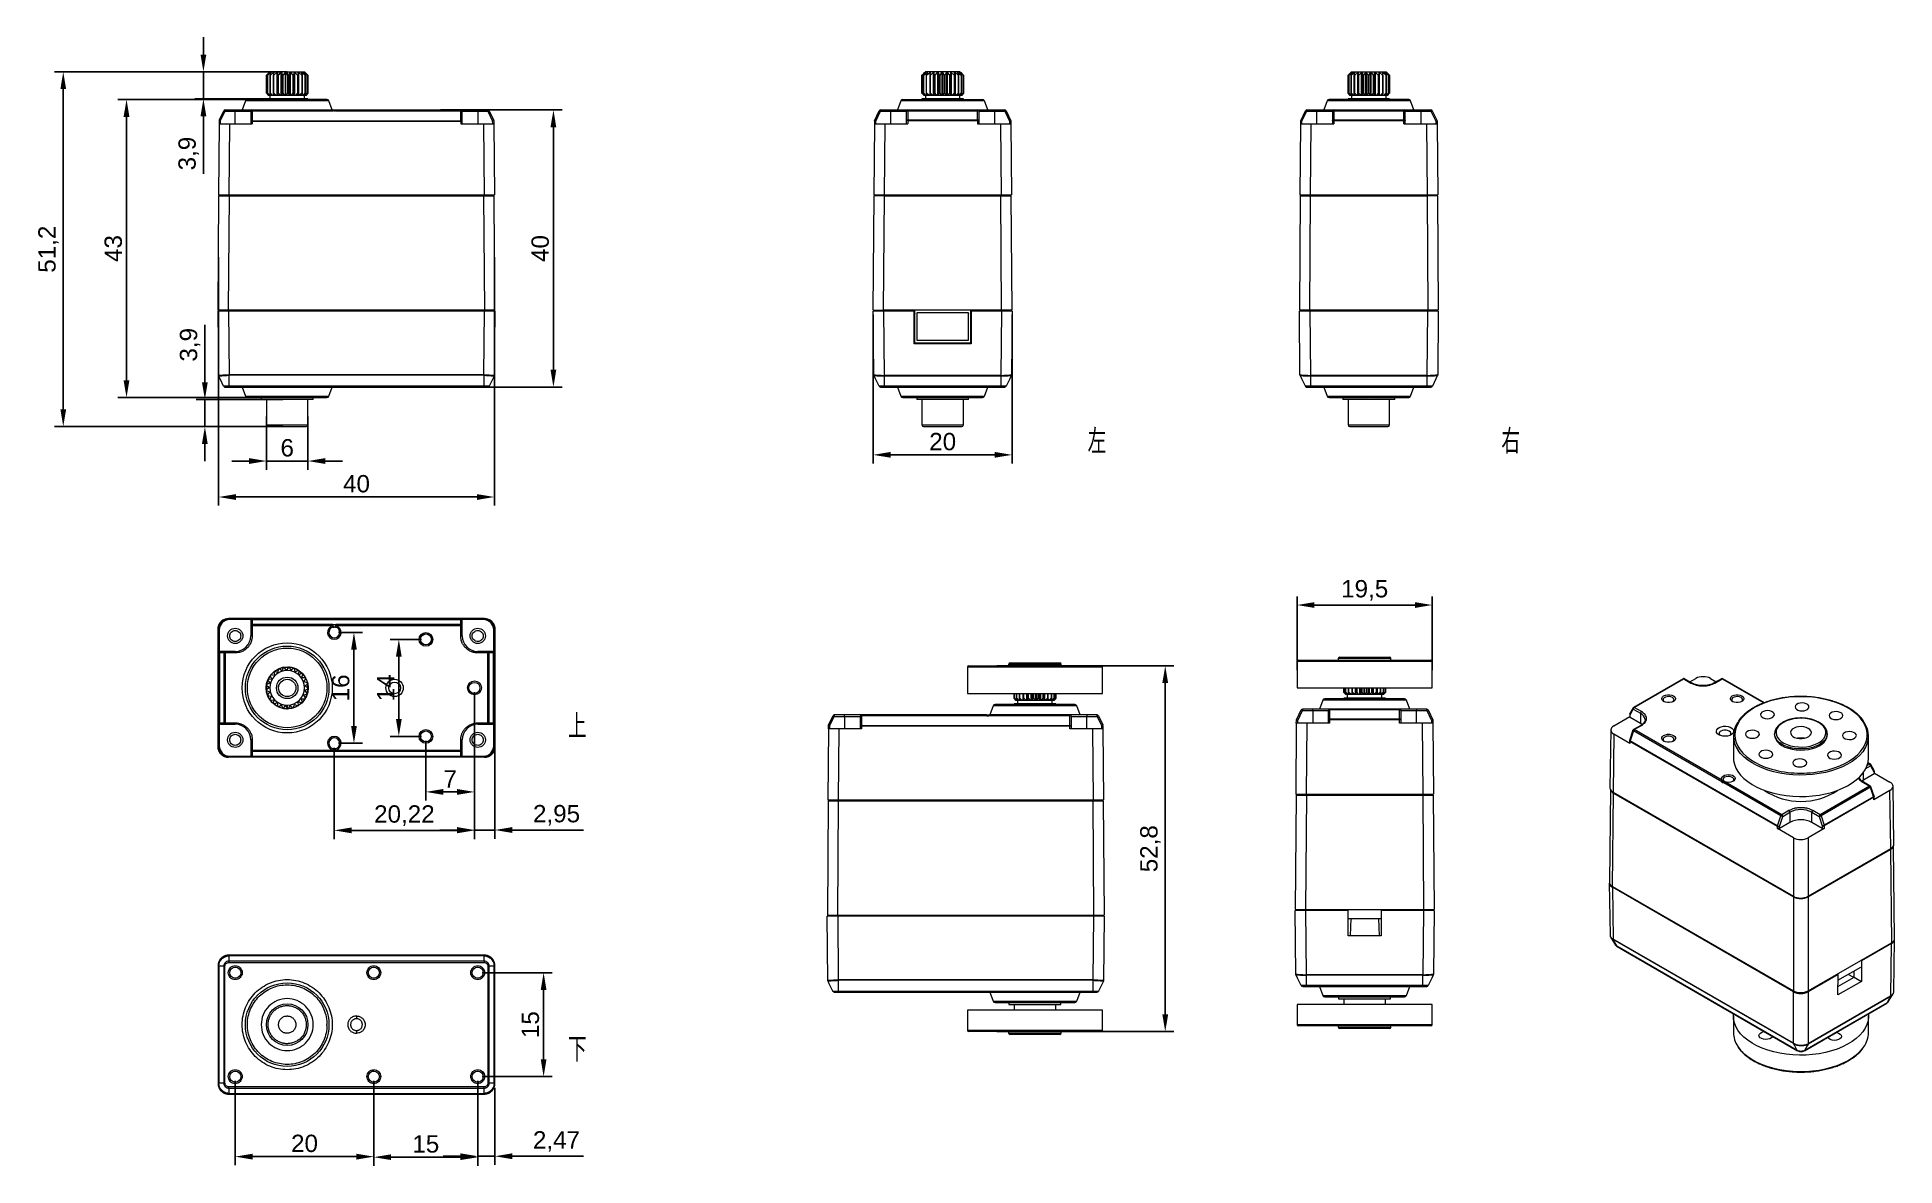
# Model space of a CAD drawing. Header units: millimetres. Extents: x 5 to 273, y 9 to 172.
import ezdxf

# ---------------------------------------------------------------- set-up
doc = ezdxf.new("R2010")
doc.units = ezdxf.units.MM
doc.layers.add('10', color=7, linetype='Continuous')
doc.layers.add('Dimensioning', color=10, linetype='Continuous')
doc.styles.add('SLDTEXTSTYLE0', font='TXT', dxfattribs={"width": 0.7, "bigfont": 'bigfont'})
doc.styles.get("Standard").update_dxf_attribs({"font": 'arial.ttf'})
doc.dimstyles.new('ISO-25', dxfattribs={"dimtxt": 2.5, "dimasz": 2.5, "dimexe": 1.25, "dimexo": 0.625, "dimtad": 1, "dimtxsty": 'Standard', "dimcen": 2.5, "dimadec": 0, "dimazin": 0, "dimtfac": 1, "dimtmove": 0, "dimatfit": 3, "dimfxl": 1, "dimarcsym": 0})

msp = doc.modelspace()

# ---------------------------------------------------------------- texts
at = {"layer": '10', "char_height": 3.5, "attachment_point": 1, "style": 'SLDTEXTSTYLE0'}
for s, insert in [('\\M+18DB6', (156.425, 115.461)), ('\\M+18945', (216.141, 115.461)), ('\\M+18FE3', (81.432, 74.354)), ('\\M+189BA', (81.432, 27.692))]:
    msp.add_mtext(s, dxfattribs=dict(at, insert=insert))

# ---------------------------------------------------------------- blocks, each defined once
blk = doc.blocks.new('1')
at = {"color": 7, "linetype": 'Continuous', "lineweight": 15}
for p, q in [((38.27, 166.9), (37.93, 166.54)), ((37.93, 166.54), (37.94, 166.54)), ((37.93, 166.54), (37.93, 163.94)), ((37.94, 166.54), (38.36, 166.92)), ((37.94, 163.94), (37.94, 166.54)), ((38.37, 166.92), (38.08, 166.54)), ((38.08, 166.54), (38.13, 166.54)), ((38.08, 166.54), (38.08, 163.94)), ((38.13, 166.54), (38.58, 166.92)), ((38.13, 163.94), (38.13, 166.54)), ((38.42, 167.04), (38.27, 166.9)), ((38.36, 166.92), (38.36, 166.9)), ((38.61, 166.92), (38.41, 166.54)), ((38.41, 166.54), (38.49, 166.54)), ((38.41, 166.54), (38.41, 163.94)), ((40.92, 167.04), (38.42, 167.04)), ((38.49, 166.54), (38.94, 166.92)), ((38.49, 163.94), (38.49, 166.54)), ((38.58, 166.92), (38.58, 166.85)), ((39, 166.92), (38.9, 166.54)), ((38.9, 166.54), (39.01, 166.54)), ((38.9, 166.54), (38.9, 163.94)), ((38.94, 166.92), (38.94, 166.7)), ((39.01, 166.54), (39.43, 166.92)), ((39.01, 163.94), (39.01, 166.54)), ((39.43, 166.92), (39.43, 163.64)), ((39.5, 166.92), (39.52, 166.54)), ((39.5, 166.92), (39.5, 163.64)), ((39.52, 166.54), (39.65, 166.54)), ((39.52, 166.54), (39.52, 163.94)), ((39.65, 166.54), (40.02, 166.92)), ((39.65, 163.94), (39.65, 166.54)), ((40.02, 166.92), (40.02, 163.64)), ((40.09, 166.92), (40.22, 166.54)), ((40.09, 163.64), (40.09, 166.92)), ((40.22, 166.54), (40.36, 166.54)), ((40.22, 166.54), (40.22, 163.94)), ((40.36, 166.54), (40.66, 166.92)), ((40.36, 163.94), (40.36, 166.54)), ((40.66, 163.64), (40.66, 166.92)), ((40.74, 163.64), (40.74, 166.92)), ((40.74, 166.92), (40.92, 166.63)), ((40.92, 167.04), (40.92, 166.63)), ((40.92, 167.04), (43.42, 167.04)), ((40.92, 166.63), (40.97, 166.54)), ((40.97, 166.54), (40.97, 163.94)), ((40.97, 166.54), (41.11, 166.54)), ((41.11, 166.54), (41.31, 166.92)), ((41.11, 163.94), (41.11, 166.54)), ((41.31, 163.64), (41.31, 166.92)), ((41.39, 166.92), (41.71, 166.54)), ((41.39, 163.64), (41.39, 166.92)), ((41.71, 166.54), (41.85, 166.54)), ((41.71, 166.54), (41.71, 163.94)), ((41.85, 166.54), (41.95, 166.92)), ((41.85, 163.94), (41.85, 166.54)), ((41.95, 163.64), (41.95, 166.92)), ((42.02, 166.92), (42.41, 166.54)), ((42.02, 163.64), (42.02, 166.92)), ((42.41, 166.54), (42.53, 166.54)), ((42.41, 166.54), (42.41, 163.94)), ((42.53, 166.54), (42.51, 166.92)), ((42.53, 163.94), (42.53, 166.54)), ((42.58, 166.92), (43.01, 166.54)), ((42.58, 163.64), (42.58, 166.92)), ((43.11, 166.54), (42.98, 166.92)), ((43.01, 166.54), (43.11, 166.54)), ((43.01, 166.54), (43.01, 163.94)), ((43.03, 166.92), (43.48, 166.54)), ((43.03, 166.78), (43.03, 166.92)), ((43.11, 163.94), (43.11, 166.54)), ((43.55, 166.54), (43.32, 166.92)), ((43.35, 166.92), (43.79, 166.54)), ((43.35, 166.87), (43.35, 166.92)), ((43.92, 166.54), (43.42, 167.04)), ((43.48, 166.54), (43.55, 166.54)), ((43.48, 166.54), (43.48, 163.94)), ((43.82, 166.54), (43.5, 166.92)), ((43.51, 166.92), (43.91, 166.54)), ((43.51, 166.91), (43.51, 166.92)), ((43.55, 163.94), (43.55, 166.54)), ((43.79, 166.54), (43.82, 166.54)), ((43.79, 166.54), (43.79, 163.94)), ((43.82, 163.94), (43.82, 166.54)), ((43.91, 166.54), (43.92, 166.54)), ((43.91, 166.54), (43.91, 163.94)), ((43.92, 163.94), (43.92, 166.54)), ((37.93, 163.94), (38.22, 163.64)), ((37.93, 163.94), (37.94, 163.94)), ((38.27, 163.64), (37.94, 163.94)), ((38.08, 163.94), (38.31, 163.64)), ((38.08, 163.94), (38.13, 163.94)), ((38.48, 163.64), (38.13, 163.94)), ((38.27, 163.64), (38.22, 163.64)), ((38.31, 163.64), (38.27, 163.64)), ((38.48, 163.64), (38.31, 163.64)), ((38.41, 163.94), (38.57, 163.64)), ((38.41, 163.94), (38.49, 163.94)), ((38.42, 163.64), (38.42, 163.14)), ((38.57, 163.64), (38.48, 163.64)), ((38.85, 163.64), (38.49, 163.94)), ((38.85, 163.64), (38.57, 163.64)), ((38.94, 163.64), (38.85, 163.64)), ((38.9, 163.94), (39.01, 163.94)), ((38.9, 163.94), (38.98, 163.64)), ((38.94, 163.78), (38.94, 163.64)), ((38.98, 163.64), (38.94, 163.64)), ((39.34, 163.64), (38.98, 163.64)), ((39.34, 163.64), (39.01, 163.94)), ((39.43, 163.64), (39.34, 163.64)), ((39.5, 163.64), (39.43, 163.64)), ((39.52, 163.94), (39.5, 163.64)), ((39.94, 163.64), (39.5, 163.64)), ((39.5, 163.64), (39.5, 163.64)), ((39.94, 163.64), (39.65, 163.94)), ((40.02, 163.64), (39.94, 163.64)), ((40.09, 163.64), (40.02, 163.64)), ((40.12, 163.64), (40.09, 163.64)), ((40.22, 163.94), (40.12, 163.64)), ((40.59, 163.64), (40.12, 163.64)), ((40.22, 163.94), (40.36, 163.94)), ((40.59, 163.64), (40.36, 163.94)), ((40.66, 163.64), (40.59, 163.64)), ((40.74, 163.64), (40.66, 163.64)), ((40.79, 163.64), (40.74, 163.64)), ((40.97, 163.94), (40.79, 163.64)), ((41.27, 163.64), (40.79, 163.64)), ((40.97, 163.94), (41.11, 163.94)), ((41.27, 163.64), (41.11, 163.94)), ((41.31, 163.64), (41.27, 163.64)), ((41.39, 163.64), (41.31, 163.64)), ((41.46, 163.64), (41.39, 163.64)), ((41.71, 163.94), (41.46, 163.64)), ((41.93, 163.64), (41.46, 163.64)), ((41.71, 163.94), (41.85, 163.94)), ((41.93, 163.64), (41.85, 163.94)), ((41.95, 163.64), (41.93, 163.64)), ((42.02, 163.64), (41.95, 163.64)), ((42.1, 163.64), (42.02, 163.64)), ((42.41, 163.94), (42.1, 163.64)), ((42.52, 163.64), (42.1, 163.64)), ((42.41, 163.94), (42.53, 163.94)), ((42.52, 163.64), (42.53, 163.94)), ((42.58, 163.64), (42.52, 163.64)), ((42.67, 163.64), (42.58, 163.64)), ((43.01, 163.94), (42.67, 163.64)), ((43.01, 163.64), (42.67, 163.64)), ((43.01, 163.94), (43.11, 163.94)), ((43.01, 163.64), (43.11, 163.94)), ((43.03, 163.64), (43.01, 163.64)), ((43.03, 163.64), (43.03, 163.71)), ((43.03, 163.64), (43.03, 163.64)), ((43.12, 163.64), (43.03, 163.64)), ((43.48, 163.94), (43.12, 163.64)), ((43.37, 163.64), (43.12, 163.64)), ((43.37, 163.64), (43.55, 163.94)), ((43.44, 163.64), (43.37, 163.64)), ((43.42, 163.14), (43.42, 163.64)), ((43.79, 163.94), (43.44, 163.64)), ((43.57, 163.64), (43.44, 163.64)), ((43.48, 163.94), (43.55, 163.94)), ((43.57, 163.64), (43.82, 163.94)), ((43.6, 163.64), (43.57, 163.64)), ((43.91, 163.94), (43.6, 163.64)), ((43.62, 163.64), (43.6, 163.64)), ((43.62, 163.64), (43.92, 163.94)), ((43.79, 163.94), (43.82, 163.94)), ((43.91, 163.94), (43.92, 163.94)), ((31.13, 160.1), (31.77, 161.43)), ((31.31, 160.01), (31.95, 161.34)), ((31.95, 161.54), (33.42, 161.54)), ((31.95, 161.54), (31.95, 161.34)), ((31.95, 161.34), (33.42, 161.34)), ((33.42, 161.54), (33.42, 161.34)), ((33.42, 161.34), (35.67, 161.34)), ((33.42, 159.54), (33.42, 161.34)), ((34.89, 162.85), (34.42, 161.54)), ((40.92, 162.85), (34.89, 162.85)), ((46.66, 163.04), (35.17, 163.04)), ((35.67, 161.34), (35.67, 159.9)), ((35.87, 161.54), (35.87, 161.43)), ((35.87, 161.54), (47.5, 161.54)), ((35.87, 161.43), (35.87, 159.99)), ((35.87, 161.43), (47.5, 161.43)), ((37.92, 163.14), (37.92, 163.04)), ((43.92, 163.14), (37.92, 163.14)), ((46.94, 162.85), (40.92, 162.85)), ((43.92, 163.04), (43.92, 163.14)), ((47.42, 161.54), (46.94, 162.85)), ((47.53, 161.42), (47.5, 161.54)), ((47.5, 161.54), (47.72, 161.54)), ((47.72, 161.54), (47.93, 161.54)), ((47.72, 161.39), (47.72, 161.54)), ((47.93, 161.54), (47.9, 161.42)), ((47.93, 161.54), (65.97, 161.54)), ((47.93, 161.43), (65.97, 161.43)), ((65.97, 161.43), (65.97, 161.54)), ((65.97, 159.99), (65.97, 161.43)), ((66.17, 159.9), (66.17, 161.34)), ((66.17, 161.34), (68.42, 161.34)), ((68.42, 161.54), (69.88, 161.54)), ((68.42, 161.54), (68.42, 161.34)), ((68.42, 161.34), (68.42, 159.54)), ((68.42, 161.34), (69.88, 161.34)), ((69.88, 161.34), (69.88, 161.54)), ((69.88, 161.34), (70.52, 160.01)), ((70.06, 161.43), (70.7, 160.1)), ((31.11, 159.54), (31.02, 149.29)), ((31.11, 160.01), (31.11, 159.54)), ((31.11, 159.54), (32.61, 159.54)), ((31.31, 159.54), (31.31, 160.01)), ((32.61, 159.54), (32.52, 149.29)), ((32.61, 159.54), (35.87, 159.54)), ((35.67, 159.9), (35.67, 159.54)), ((35.87, 159.99), (35.87, 159.91)), ((35.87, 159.99), (65.97, 159.99)), ((35.87, 159.91), (35.87, 159.54)), ((35.87, 159.91), (65.97, 159.91)), ((65.97, 159.91), (65.97, 159.99)), ((65.97, 159.91), (65.97, 159.54)), ((65.97, 159.54), (69.23, 159.54)), ((66.17, 159.54), (66.17, 159.9)), ((69.23, 159.54), (69.32, 149.29)), ((69.23, 159.54), (70.73, 159.54)), ((70.52, 160.01), (70.53, 159.54)), ((70.72, 160.01), (70.73, 159.54)), ((70.73, 159.54), (70.82, 149.29)), ((30.95, 132.64), (31.07, 149.14)), ((31.02, 149.29), (32.52, 149.29)), ((31.07, 149.14), (32.57, 149.14)), ((31.75, 149.29), (31.75, 149.14)), ((32.45, 132.64), (32.57, 149.14)), ((32.52, 149.29), (69.32, 149.29)), ((32.57, 149.14), (69.27, 149.14)), ((32.75, 149.14), (32.75, 149.29)), ((69.09, 149.29), (69.09, 149.14)), ((69.27, 149.14), (70.77, 149.14)), ((69.27, 149.14), (69.38, 132.64)), ((69.32, 149.29), (70.82, 149.29)), ((70.09, 149.14), (70.09, 149.29)), ((70.88, 132.64), (70.77, 149.14)), ((32.45, 132.64), (30.95, 132.64)), ((31.03, 123.23), (30.95, 132.49)), ((31.15, 132.64), (31.15, 132.49)), ((31.75, 132.64), (31.75, 132.49)), ((69.38, 132.64), (32.45, 132.64)), ((32.45, 132.49), (32.53, 123.33)), ((69.39, 132.49), (32.45, 132.49)), ((32.75, 132.64), (32.75, 132.49)), ((69.09, 132.64), (69.09, 132.49)), ((69.31, 123.33), (69.39, 132.49)), ((70.88, 132.64), (69.38, 132.64)), ((70.09, 132.64), (70.09, 132.49)), ((70.89, 132.49), (70.81, 123.23)), ((69.31, 123.33), (32.53, 123.33)), ((69.31, 123.25), (69.31, 123.33)), ((31.03, 123.19), (31.03, 123.23)), ((31.03, 123.23), (31.03, 123.23)), ((31.03, 123.2), (31.03, 123.2)), ((31.03, 123.2), (31.03, 123.2)), ((31.03, 123.18), (31.05, 123.14)), ((31.03, 123.18), (31.05, 123.14)), ((31.24, 122.74), (31.05, 123.14)), ((31.75, 121.67), (31.24, 122.74)), ((31.76, 121.66), (31.75, 121.67)), ((32.53, 123.25), (32.5, 123.25)), ((32.5, 123.25), (32.5, 122.74)), ((32.5, 122.74), (32.5, 121.67)), ((32.5, 121.67), (32.5, 121.66)), ((69.34, 121.66), (32.5, 121.66)), ((32.5, 121.54), (69.34, 121.54)), ((69.31, 123.25), (32.53, 123.25)), ((34.42, 121.54), (34.89, 120.24)), ((46.94, 120.24), (47.42, 121.54)), ((69.34, 123.25), (69.31, 123.25)), ((69.34, 122.74), (69.34, 123.25)), ((69.34, 121.67), (69.34, 122.74)), ((69.34, 121.66), (69.34, 121.67)), ((70.08, 121.67), (70.07, 121.66)), ((70.6, 122.74), (70.08, 121.67)), ((70.79, 123.14), (70.6, 122.74)), ((70.79, 123.14), (70.8, 123.18)), ((70.79, 123.14), (70.8, 123.18)), ((70.8, 123.2), (70.8, 123.18)), ((70.8, 123.2), (70.8, 123.2)), ((70.8, 123.19), (70.8, 123.2)), ((70.8, 123.17), (70.8, 123.18)), ((70.81, 123.23), (70.81, 123.23)), ((34.89, 120.24), (46.94, 120.24)), ((37.17, 120.05), (37.17, 119.74)), ((37.92, 119.75), (37.92, 116.09)), ((43.92, 116.09), (43.92, 119.75)), ((44.67, 119.74), (44.67, 120.05)), ((37.92, 116.09), (40.92, 116.09)), ((40.92, 116.09), (43.92, 116.09))]:
    blk.add_line(p, q, dxfattribs=at)
at = {"color": 7, "linetype": 'Continuous', "lineweight": 15, "flags": 128}
for points in [[(39.52, 163.94), (39.53, 163.94), (39.55, 163.94), (39.57, 163.94), (39.58, 163.94), (39.6, 163.94), (39.61, 163.94), (39.63, 163.94), (39.65, 163.94)], [(31.95, 161.34), (31.91, 161.36), (31.88, 161.38), (31.85, 161.39), (31.82, 161.41), (31.8, 161.42), (31.78, 161.42), (31.77, 161.43), (31.77, 161.43)], [(35.67, 161.34), (35.67, 161.36), (35.68, 161.38), (35.7, 161.39), (35.73, 161.41), (35.76, 161.42), (35.79, 161.42), (35.83, 161.43), (35.87, 161.43)], [(66.17, 161.34), (66.16, 161.36), (66.15, 161.38), (66.13, 161.39), (66.11, 161.41), (66.08, 161.42), (66.04, 161.42), (66.01, 161.43), (65.97, 161.43)], [(69.88, 161.34), (69.92, 161.36), (69.95, 161.38), (69.98, 161.39), (70.01, 161.41), (70.03, 161.42), (70.05, 161.42), (70.06, 161.43), (70.06, 161.43)], [(31.31, 160.01), (31.27, 160.01), (31.23, 160.01), (31.2, 160.01), (31.17, 160.01), (31.14, 160.01), (31.13, 160.01), (31.11, 160.01), (31.11, 160.01)], [(31.13, 160.1), (31.13, 160.1), (31.14, 160.09), (31.16, 160.08), (31.18, 160.07), (31.21, 160.06), (31.24, 160.04), (31.28, 160.03), (31.31, 160.01)], [(35.67, 159.9), (35.67, 159.92), (35.68, 159.94), (35.7, 159.95), (35.73, 159.97), (35.76, 159.98), (35.79, 159.98), (35.83, 159.99), (35.87, 159.99)], [(65.97, 159.99), (66.01, 159.99), (66.04, 159.98), (66.08, 159.98), (66.11, 159.97), (66.13, 159.95), (66.15, 159.94), (66.16, 159.92), (66.17, 159.9)], [(70.52, 160.01), (70.56, 160.03), (70.59, 160.04), (70.62, 160.06), (70.65, 160.07), (70.67, 160.08), (70.69, 160.09), (70.7, 160.1), (70.7, 160.1)], [(70.52, 160.01), (70.56, 160.01), (70.6, 160.01), (70.63, 160.01), (70.66, 160.01), (70.69, 160.01), (70.71, 160.01), (70.72, 160.01), (70.72, 160.01)]]:
    blk.add_lwpolyline(points, dxfattribs=at)
at = {"color": 7, "linetype": 'Continuous', "lineweight": 15}
for centre, radius, start, end in [((31.95, 161.34), 0.2, 90, 154.3901), ((35.17, 162.74), 0.3, 90, 160), ((35.87, 161.34), 0.2, 90, 180), ((46.66, 162.74), 0.3, 20, 90), ((65.97, 161.34), 0.2, 0, 90), ((69.88, 161.34), 0.2, 25.6099, 90), ((31.31, 160.01), 0.2, 154.3901, 179.5), ((35.82, 154.17), 5.73, 89.5009, 91.5001), ((66.02, 154.16), 5.74, 88.5022, 90.4978), ((70.52, 160.01), 0.2, 0.5, 25.6099), ((35.17, 120.34), 0.3, 200, 269.9998), ((46.66, 120.34), 0.3, 270.0004, 340), ((38.17, 116.09), 0.25, 180, 270), ((43.67, 116.09), 0.25, 270, 360)]:
    blk.add_arc(centre, radius, start, end, dxfattribs=at)
for points, knots in [([(38.36, 166.92), (38.36, 166.93), (38.37, 166.94), (38.38, 166.94), (38.38, 166.94), (38.39, 166.94), (38.39, 166.94), (38.38, 166.93), (38.38, 166.93), (38.37, 166.92)], [0, 0, 0, 0, 0.1972784, 0.3392016, 0.4584743, 0.5780821, 0.691201, 0.8480469, 1, 1, 1, 1]), ([(38.58, 166.92), (38.58, 166.93), (38.59, 166.94), (38.6, 166.94), (38.61, 166.94), (38.62, 166.94), (38.62, 166.94), (38.62, 166.93), (38.61, 166.93), (38.61, 166.92)], [0, 0, 0, 0, 0.197277, 0.3392, 0.458476, 0.578083, 0.691201, 0.848047, 1, 1, 1, 1]), ([(38.94, 166.92), (38.94, 166.93), (38.95, 166.93), (38.96, 166.94), (38.97, 166.94), (38.98, 166.95), (38.99, 166.94), (39, 166.94), (39, 166.93), (39, 166.93), (39, 166.92)], [0, 0, 0, 0, 0.063537, 0.238581, 0.373248, 0.508838, 0.624886, 0.740851, 0.915555, 1, 1, 1, 1]), ([(39.43, 166.92), (39.44, 166.93), (39.45, 166.94), (39.46, 166.94), (39.48, 166.95), (39.49, 166.94), (39.49, 166.94), (39.5, 166.93), (39.5, 166.93), (39.5, 166.92)], [0, 0, 0, 0, 0.206471, 0.340824, 0.476097, 0.595915, 0.709712, 0.873052, 1, 1, 1, 1]), ([(40.02, 166.92), (40.02, 166.93), (40.03, 166.94), (40.04, 166.94), (40.06, 166.94), (40.07, 166.94), (40.08, 166.94), (40.09, 166.93), (40.09, 166.93), (40.09, 166.92)], [0, 0, 0, 0, 0.197278, 0.337739, 0.454847, 0.572267, 0.685266, 0.840102, 1, 1, 1, 1]), ([(40.66, 166.92), (40.66, 166.93), (40.67, 166.94), (40.68, 166.94), (40.69, 166.94), (40.71, 166.94), (40.72, 166.94), (40.73, 166.93), (40.74, 166.93), (40.74, 166.92)], [0, 0, 0, 0, 0.197254, 0.339162, 0.459949, 0.58106, 0.701811, 0.862231, 1, 1, 1, 1]), ([(41.31, 166.92), (41.32, 166.93), (41.32, 166.94), (41.33, 166.94), (41.35, 166.94), (41.36, 166.94), (41.37, 166.94), (41.38, 166.93), (41.39, 166.93), (41.39, 166.92)], [0, 0, 0, 0, 0.197297, 0.339227, 0.458518, 0.579774, 0.722452, 0.864013, 1, 1, 1, 1]), ([(41.95, 166.92), (41.95, 166.93), (41.95, 166.94), (41.96, 166.94), (41.97, 166.94), (41.98, 166.94), (41.99, 166.94), (42, 166.94), (42.01, 166.93), (42.02, 166.93), (42.02, 166.92)], [0, 0, 0, 0, 0.19729, 0.339219, 0.458502, 0.578116, 0.691239, 0.704609, 0.884265, 1, 1, 1, 1]), ([(42.51, 166.92), (42.51, 166.93), (42.51, 166.94), (42.52, 166.94), (42.53, 166.94), (42.54, 166.94), (42.55, 166.94), (42.56, 166.93), (42.57, 166.93), (42.58, 166.92)], [0, 0, 0, 0, 0.197276, 0.339194, 0.458464, 0.578065, 0.691185, 0.83955, 1, 1, 1, 1]), ([(42.98, 166.92), (42.98, 166.93), (42.98, 166.94), (42.98, 166.94), (42.98, 166.94), (42.99, 166.94), (43, 166.94), (43.02, 166.93), (43.02, 166.93), (43.03, 166.92), (43.03, 166.92)], [0, 0, 0, 0, 0.197266, 0.339176, 0.458442, 0.578036, 0.691146, 0.84798, 0.987125, 1, 1, 1, 1]), ([(43.32, 166.92), (43.31, 166.93), (43.31, 166.94), (43.31, 166.94), (43.31, 166.94), (43.32, 166.94), (43.33, 166.94), (43.34, 166.93), (43.34, 166.93), (43.35, 166.92)], [0, 0, 0, 0, 0.1972805, 0.339201, 0.4584753, 0.5780816, 0.6912022, 0.8480477, 1, 1, 1, 1]), ([(43.5, 166.92), (43.5, 166.93), (43.49, 166.94), (43.49, 166.94), (43.49, 166.94), (43.49, 166.94), (43.5, 166.94), (43.5, 166.93), (43.51, 166.93), (43.51, 166.92)], [0, 0, 0, 0, 0.1972816, 0.3392015, 0.458476, 0.5780831, 0.6912024, 0.8480471, 1, 1, 1, 1]), ([(33.42, 161.54), (33.47, 161.54), (33.57, 161.54), (33.72, 161.54), (33.88, 161.54), (34.03, 161.54), (34.17, 161.54), (34.43, 161.54), (34.77, 161.54), (35.16, 161.54), (35.48, 161.54), (35.68, 161.54), (35.8, 161.54), (35.86, 161.54), (35.86, 161.54), (35.87, 161.54)], [0, 0, 0, 0, 0.040233, 0.080175, 0.119982, 0.159815, 0.199834, 0.240196, 0.369876, 0.500053, 0.629702, 0.759911, 0.840025, 0.919625, 1, 1, 1, 1]), ([(47.93, 161.43), (47.93, 161.42), (47.91, 161.42), (47.9, 161.42), (47.89, 161.41), (47.86, 161.4), (47.84, 161.4), (47.79, 161.39), (47.75, 161.38), (47.64, 161.38), (47.57, 161.4), (47.5, 161.43)], [0, 0, 0, 0, 0.0625, 0.0625, 0.125, 0.125, 0.25, 0.25, 0.5, 0.5, 1, 1, 1, 1]), ([(65.97, 161.54), (65.97, 161.54), (65.97, 161.54), (65.98, 161.54), (66.01, 161.54), (66.04, 161.54), (66.08, 161.54), (66.18, 161.54), (66.35, 161.54), (66.67, 161.54), (67.06, 161.54), (67.45, 161.54), (67.81, 161.54), (68.11, 161.54), (68.31, 161.54), (68.42, 161.54)], [0, 0, 0, 0, 0.0402335, 0.0801746, 0.1199817, 0.1598149, 0.1998338, 0.240196, 0.3698757, 0.5000535, 0.6297019, 0.7599109, 0.8400248, 0.919625, 1, 1, 1, 1]), ([(32.45, 132.49), (32.41, 132.49), (32.32, 132.49), (32.2, 132.49), (32.08, 132.49), (31.96, 132.49), (31.84, 132.49), (31.73, 132.49), (31.63, 132.49), (31.52, 132.49), (31.43, 132.49), (31.34, 132.49), (31.26, 132.49), (31.19, 132.49), (31.13, 132.49), (31.07, 132.49), (31.03, 132.49), (30.99, 132.49), (30.97, 132.49), (30.95, 132.49), (30.95, 132.49), (30.95, 132.49)], [0, 0, 0, 0, 0.052633, 0.105265, 0.157897, 0.210529, 0.26316, 0.315791, 0.368423, 0.421054, 0.473685, 0.526315, 0.578946, 0.631577, 0.684209, 0.73684, 0.789471, 0.842103, 0.894735, 0.947367, 1, 1, 1, 1]), ([(70.89, 132.49), (70.89, 132.49), (70.88, 132.49), (70.87, 132.49), (70.84, 132.49), (70.81, 132.49), (70.76, 132.49), (70.71, 132.49), (70.64, 132.49), (70.57, 132.49), (70.49, 132.49), (70.4, 132.49), (70.31, 132.49), (70.21, 132.49), (70.1, 132.49), (69.99, 132.49), (69.87, 132.49), (69.75, 132.49), (69.63, 132.49), (69.51, 132.49), (69.43, 132.49), (69.39, 132.49)], [0, 0, 0, 0, 0.052633, 0.105265, 0.157897, 0.210529, 0.26316, 0.315791, 0.368423, 0.421054, 0.473685, 0.526315, 0.578946, 0.631577, 0.684209, 0.73684, 0.789471, 0.842103, 0.894735, 0.947367, 1, 1, 1, 1]), ([(31.03, 123.23), (31.03, 123.23), (31.03, 123.23), (31.05, 123.23), (31.07, 123.24), (31.11, 123.24), (31.17, 123.25), (31.25, 123.25), (31.34, 123.26), (31.48, 123.27), (31.67, 123.29), (31.9, 123.3), (32.12, 123.31), (32.32, 123.32), (32.44, 123.33), (32.49, 123.33)], [0, 0, 0, 0, 0.049933, 0.103462, 0.160586, 0.221305, 0.285619, 0.353528, 0.425031, 0.500128, 0.629702, 0.74449, 0.844477, 0.929651, 1, 1, 1, 1]), ([(69.34, 123.33), (69.38, 123.33), (69.45, 123.33), (69.58, 123.32), (69.72, 123.31), (69.88, 123.3), (70.04, 123.29), (70.22, 123.28), (70.39, 123.27), (70.55, 123.26), (70.67, 123.25), (70.75, 123.24), (70.8, 123.23), (70.8, 123.23), (70.81, 123.23)], [0, 0, 0, 0, 0.045778, 0.100103, 0.162972, 0.234383, 0.314333, 0.402818, 0.499835, 0.612824, 0.719336, 0.819371, 0.912926, 1, 1, 1, 1]), ([(31.05, 123.14), (31.05, 123.15), (31.09, 123.15), (31.23, 123.17), (31.34, 123.18), (31.61, 123.2), (31.77, 123.21), (32.12, 123.23), (32.31, 123.24), (32.5, 123.25)], [0, 0, 0, 0, 0.25, 0.25, 0.5, 0.5, 0.75, 0.75, 1, 1, 1, 1]), ([(32.5, 121.66), (32.3, 121.66), (32.11, 121.66), (31.84, 121.66), (31.76, 121.66), (31.76, 121.66)], [0, 0, 0, 0, 0.5, 0.5, 1, 1, 1, 1]), ([(31.76, 121.66), (31.76, 121.65), (31.77, 121.64), (31.79, 121.61), (31.83, 121.58), (31.88, 121.55), (31.92, 121.55), (31.94, 121.54)], [0, 0, 0, 0, 0.104759, 0.209518, 0.473012, 0.736506, 1, 1, 1, 1]), ([(31.94, 121.54), (31.94, 121.54), (32, 121.54), (32.21, 121.54), (32.35, 121.54), (32.5, 121.54)], [0, 0, 0, 0, 0.5, 0.5, 1, 1, 1, 1]), ([(69.34, 123.25), (69.53, 123.24), (69.72, 123.23), (70.07, 123.21), (70.23, 123.2), (70.49, 123.18), (70.6, 123.17), (70.75, 123.15), (70.79, 123.15), (70.79, 123.14)], [0, 0, 0, 0, 0.25, 0.25, 0.5, 0.5, 0.75, 0.75, 1, 1, 1, 1]), ([(70.07, 121.66), (70.07, 121.66), (70, 121.66), (69.72, 121.66), (69.53, 121.66), (69.34, 121.66)], [0, 0, 0, 0, 0.5, 0.5, 1, 1, 1, 1]), ([(69.34, 121.66), (69.34, 121.65), (69.34, 121.62), (69.34, 121.56), (69.34, 121.55), (69.34, 121.54)], [0, 0, 0, 0, 0.0725287, 0.536265, 1, 1, 1, 1]), ([(69.34, 121.54), (69.48, 121.54), (69.63, 121.54), (69.83, 121.54), (69.89, 121.54), (69.89, 121.54)], [0, 0, 0, 0, 0.5, 0.5, 1, 1, 1, 1]), ([(35.17, 120.04), (35.19, 120.04), (35.35, 120.04), (35.94, 120.04), (36.36, 120.04), (37.42, 120.04), (38.06, 120.04), (39.43, 120.04), (40.17, 120.04), (40.92, 120.04)], [0, 0, 0, 0, 0.25, 0.25, 0.5, 0.5, 0.75, 0.75, 1, 1, 1, 1]), ([(40.92, 119.74), (40.43, 119.74), (39.93, 119.74), (39.03, 119.74), (38.61, 119.74), (37.92, 119.74), (37.64, 119.74), (37.26, 119.74), (37.17, 119.74), (37.17, 119.74)], [0, 0, 0, 0, 0.25, 0.25, 0.5, 0.5, 0.75, 0.75, 1, 1, 1, 1]), ([(40.92, 120.04), (41.67, 120.04), (42.42, 120.04), (43.81, 120.04), (44.45, 120.04), (45.51, 120.04), (45.94, 120.04), (46.51, 120.04), (46.66, 120.04), (46.66, 120.04)], [0, 0, 0, 0, 0.25, 0.25, 0.5, 0.5, 0.75, 0.75, 1, 1, 1, 1]), ([(44.67, 119.74), (44.67, 119.74), (44.57, 119.74), (44.19, 119.74), (43.92, 119.74), (43.22, 119.74), (42.81, 119.74), (41.9, 119.74), (41.41, 119.74), (40.92, 119.74)], [0, 0, 0, 0, 0.25, 0.25, 0.5, 0.5, 0.75, 0.75, 1, 1, 1, 1]), ([(38.17, 115.84), (38.17, 115.84), (38.18, 115.84), (38.19, 115.84), (38.21, 115.84), (38.25, 115.84), (38.31, 115.84), (38.4, 115.84), (38.52, 115.84), (38.71, 115.84), (38.94, 115.84), (39.21, 115.84), (39.49, 115.84), (39.81, 115.84), (40.14, 115.84), (40.39, 115.84), (40.65, 115.84), (40.83, 115.84), (40.92, 115.84)], [0, 0, 0, 0, 0.031275, 0.062548, 0.093822, 0.125096, 0.187611, 0.250101, 0.312956, 0.375198, 0.500019, 0.562873, 0.625115, 0.749937, 0.812766, 0.875, 0.937505, 1, 1, 1, 1]), ([(40.92, 115.84), (40.96, 115.84), (41.05, 115.84), (41.19, 115.84), (41.32, 115.84), (41.5, 115.84), (41.72, 115.84), (41.97, 115.84), (42.22, 115.84), (42.52, 115.84), (42.8, 115.84), (43.05, 115.84), (43.26, 115.84), (43.43, 115.84), (43.55, 115.84), (43.62, 115.84), (43.66, 115.84), (43.66, 115.84), (43.67, 115.84)], [0, 0, 0, 0, 0.031276, 0.06255, 0.093824, 0.125099, 0.187619, 0.250109, 0.312979, 0.375206, 0.500023, 0.562892, 0.625119, 0.749936, 0.81278, 0.874999, 0.937505, 1, 1, 1, 1])]:
    blk.add_open_spline(points, degree=3, knots=knots, dxfattribs=at)
for points in [[(47.5, 161.43), (47.5, 161.5), (47.5, 161.54), (47.5, 161.54)], [(47.93, 161.54), (47.93, 161.54), (47.93, 161.5), (47.93, 161.43)], [(32.49, 123.33), (32.5, 123.33), (32.52, 123.33), (32.53, 123.33)], [(32.5, 123.25), (32.5, 123.27), (32.49, 123.3), (32.49, 123.33)], [(32.53, 123.33), (32.53, 123.3), (32.53, 123.27), (32.53, 123.25)], [(69.31, 123.33), (69.32, 123.33), (69.33, 123.33), (69.34, 123.33)], [(69.34, 123.33), (69.34, 123.3), (69.34, 123.27), (69.34, 123.25)], [(31.03, 123.18), (31.03, 123.2), (31.03, 123.21), (31.03, 123.23)], [(31.05, 123.14), (31.04, 123.15), (31.04, 123.17), (31.03, 123.18)], [(31.05, 123.14), (31.05, 123.14), (31.05, 123.14), (31.05, 123.14)], [(32.5, 121.66), (32.5, 121.59), (32.5, 121.54), (32.5, 121.54)], [(70.07, 121.66), (70.04, 121.59), (69.97, 121.54), (69.89, 121.54)], [(70.81, 123.23), (70.8, 123.2), (70.8, 123.17), (70.79, 123.14)], [(70.79, 123.14), (70.79, 123.14), (70.79, 123.14), (70.79, 123.14)], [(38.17, 115.84), (38.17, 115.84), (38.17, 115.84), (38.17, 115.84)]]:
    blk.add_open_spline(points, degree=3, dxfattribs=at)
blk = doc.blocks.new('2')
at = {"color": 7, "linetype": 'Continuous', "lineweight": 15}
for p, q in [((132.51, 166.54), (132.78, 166.82)), ((132.51, 163.94), (132.51, 166.54)), ((132.89, 166.92), (132.54, 166.54)), ((132.54, 166.54), (132.56, 166.54)), ((132.54, 166.54), (132.54, 163.94)), ((132.56, 166.54), (132.99, 166.92)), ((132.56, 163.94), (132.56, 166.54)), ((133.01, 166.92), (132.74, 166.54)), ((132.74, 166.54), (132.8, 166.54)), ((132.74, 166.54), (132.74, 163.94)), ((132.78, 166.82), (133.01, 167.04)), ((132.78, 166.82), (132.89, 166.92)), ((132.8, 166.54), (133.25, 166.92)), ((132.8, 163.94), (132.8, 166.54)), ((132.99, 166.92), (132.99, 166.89)), ((138.01, 167.04), (133.01, 167.04)), ((133.29, 166.92), (133.11, 166.54)), ((133.11, 166.54), (133.2, 166.54)), ((133.11, 166.54), (133.11, 163.94)), ((133.2, 166.54), (133.65, 166.92)), ((133.2, 163.94), (133.2, 166.54)), ((133.25, 166.92), (133.25, 166.83)), ((133.7, 166.92), (133.64, 166.54)), ((133.64, 166.54), (133.75, 166.54)), ((133.64, 166.54), (133.64, 163.94)), ((133.65, 166.92), (133.65, 166.59)), ((133.75, 166.54), (134.16, 166.92)), ((133.75, 163.94), (133.75, 166.54)), ((134.16, 166.92), (134.16, 163.64)), ((134.23, 166.92), (134.28, 166.54)), ((134.23, 166.92), (134.23, 163.64)), ((134.28, 166.54), (134.41, 166.54)), ((134.28, 166.54), (134.28, 163.94)), ((134.41, 166.54), (134.76, 166.92)), ((134.41, 163.94), (134.41, 166.54)), ((134.76, 166.92), (134.76, 163.64)), ((134.84, 166.92), (135, 166.54)), ((134.84, 166.92), (134.84, 163.64)), ((135, 166.54), (135.14, 166.54)), ((135, 166.54), (135, 163.94)), ((135.14, 166.54), (135.41, 166.92)), ((135.14, 163.94), (135.14, 166.54)), ((135.41, 166.92), (135.41, 163.64)), ((135.49, 166.92), (135.75, 166.54)), ((135.49, 166.92), (135.49, 163.64)), ((135.75, 166.54), (135.89, 166.54)), ((135.75, 166.54), (135.75, 163.94)), ((135.89, 166.54), (136.07, 166.92)), ((135.89, 163.94), (135.89, 166.54)), ((136.07, 166.92), (136.07, 163.64)), ((136.15, 166.92), (136.49, 166.54)), ((136.15, 166.92), (136.15, 163.64)), ((136.49, 166.54), (136.62, 166.54)), ((136.49, 166.54), (136.49, 163.94)), ((136.62, 166.54), (136.69, 166.92)), ((136.62, 163.94), (136.62, 166.54)), ((136.69, 166.92), (136.69, 163.64)), ((136.76, 166.92), (137.16, 166.54)), ((136.76, 166.92), (136.76, 163.64)), ((137.16, 166.54), (137.28, 166.54)), ((137.16, 166.54), (137.16, 163.94)), ((137.28, 166.54), (137.23, 166.92)), ((137.28, 163.94), (137.28, 166.54)), ((137.29, 166.92), (137.73, 166.54)), ((137.29, 166.92), (137.29, 163.64)), ((137.83, 166.54), (137.67, 166.92)), ((137.71, 166.92), (138.16, 166.54)), ((137.71, 166.92), (137.71, 166.82)), ((137.73, 166.54), (137.83, 166.54)), ((137.73, 166.54), (137.73, 163.94)), ((137.83, 163.94), (137.83, 166.54)), ((138.23, 166.54), (137.97, 166.92)), ((138, 166.92), (138.43, 166.54)), ((138, 166.88), (138, 166.92)), ((138.01, 167.04), (138.42, 166.63)), ((138.46, 166.54), (138.12, 166.92)), ((138.12, 166.92), (138.42, 166.63)), ((138.16, 166.54), (138.23, 166.54)), ((138.16, 166.54), (138.16, 163.94)), ((138.23, 163.94), (138.23, 166.54)), ((138.42, 166.63), (138.51, 166.54)), ((138.43, 166.54), (138.46, 166.54)), ((138.43, 166.54), (138.43, 163.94)), ((138.46, 163.94), (138.46, 166.54)), ((138.51, 166.54), (138.51, 163.94)), ((132.78, 163.67), (132.51, 163.94)), ((132.54, 163.94), (132.82, 163.64)), ((132.54, 163.94), (132.56, 163.94)), ((132.9, 163.64), (132.56, 163.94)), ((132.74, 163.94), (132.95, 163.64)), ((132.74, 163.94), (132.8, 163.94)), ((132.81, 163.64), (132.78, 163.67)), ((132.81, 163.64), (132.78, 163.67)), ((133.15, 163.64), (132.8, 163.94)), ((132.82, 163.64), (132.81, 163.64)), ((132.81, 163.64), (132.81, 163.64)), ((132.9, 163.64), (132.82, 163.64)), ((132.95, 163.64), (132.9, 163.64)), ((133.15, 163.64), (132.95, 163.64)), ((133.01, 163.64), (133.01, 163.14)), ((133.11, 163.94), (133.2, 163.94)), ((133.11, 163.94), (133.25, 163.64)), ((133.25, 163.64), (133.15, 163.64)), ((133.55, 163.64), (133.2, 163.94)), ((133.25, 163.65), (133.25, 163.64)), ((133.55, 163.64), (133.25, 163.64)), ((133.25, 163.64), (133.25, 163.64)), ((133.65, 163.64), (133.55, 163.64)), ((133.64, 163.94), (133.69, 163.64)), ((133.64, 163.94), (133.75, 163.94)), ((133.65, 163.9), (133.65, 163.64)), ((133.69, 163.64), (133.65, 163.64)), ((134.08, 163.64), (133.69, 163.64)), ((134.08, 163.64), (133.75, 163.94)), ((134.16, 163.64), (134.08, 163.64)), ((134.23, 163.64), (134.16, 163.64)), ((134.24, 163.64), (134.23, 163.64)), ((134.28, 163.94), (134.24, 163.64)), ((134.69, 163.64), (134.24, 163.64)), ((134.28, 163.94), (134.41, 163.94)), ((134.69, 163.64), (134.41, 163.94)), ((134.76, 163.64), (134.69, 163.64)), ((134.84, 163.64), (134.76, 163.64)), ((134.88, 163.64), (134.84, 163.64)), ((135, 163.94), (134.88, 163.64)), ((135.35, 163.64), (134.88, 163.64)), ((135, 163.94), (135.14, 163.94)), ((135.35, 163.64), (135.14, 163.94)), ((135.41, 163.64), (135.35, 163.64)), ((135.49, 163.64), (135.41, 163.64)), ((135.55, 163.64), (135.49, 163.64)), ((135.75, 163.94), (135.55, 163.64)), ((136.03, 163.64), (135.55, 163.64)), ((135.75, 163.94), (135.89, 163.94)), ((136.03, 163.64), (135.89, 163.94)), ((136.07, 163.64), (136.03, 163.64)), ((136.15, 163.64), (136.07, 163.64)), ((136.22, 163.64), (136.15, 163.64)), ((136.49, 163.94), (136.22, 163.64)), ((136.67, 163.64), (136.22, 163.64)), ((136.49, 163.94), (136.62, 163.94)), ((136.67, 163.64), (136.62, 163.94)), ((136.69, 163.64), (136.67, 163.64)), ((136.76, 163.64), (136.69, 163.64)), ((136.84, 163.64), (136.76, 163.64)), ((137.16, 163.94), (136.84, 163.64)), ((137.24, 163.64), (136.84, 163.64)), ((137.16, 163.94), (137.28, 163.94)), ((137.24, 163.64), (137.28, 163.94)), ((137.29, 163.64), (137.24, 163.64)), ((137.39, 163.64), (137.29, 163.64)), ((137.73, 163.94), (137.39, 163.64)), ((137.7, 163.64), (137.39, 163.64)), ((137.7, 163.64), (137.83, 163.94)), ((137.71, 163.64), (137.7, 163.64)), ((137.71, 163.67), (137.71, 163.64)), ((137.81, 163.64), (137.71, 163.64)), ((137.73, 163.94), (137.83, 163.94)), ((138.16, 163.94), (137.81, 163.64)), ((138.02, 163.64), (137.81, 163.64)), ((138.01, 163.14), (138.01, 163.64)), ((138.02, 163.64), (138.23, 163.94)), ((138.09, 163.64), (138.02, 163.64)), ((138.43, 163.94), (138.09, 163.64)), ((138.19, 163.64), (138.09, 163.64)), ((138.19, 163.64), (138.46, 163.94)), ((138.21, 163.64), (138.19, 163.64)), ((138.51, 163.94), (138.21, 163.64)), ((138.21, 163.64), (138.42, 163.86)), ((138.21, 163.64), (138.21, 163.64)), ((138.43, 163.94), (138.46, 163.94)), ((125.67, 159.99), (126.36, 161.43)), ((125.85, 159.9), (126.54, 161.34)), ((126.34, 161.38), (126.34, 161.38)), ((126.54, 161.54), (128.01, 161.54)), ((126.54, 161.54), (126.54, 161.34)), ((126.54, 161.34), (128.01, 161.34)), ((128.01, 161.54), (128.01, 161.34)), ((128.01, 161.34), (130.26, 161.34)), ((128.01, 159.54), (128.01, 161.34)), ((129.48, 162.85), (129.01, 161.54)), ((141.53, 162.85), (129.48, 162.85)), ((129.76, 163.04), (141.25, 163.04)), ((130.26, 161.34), (130.26, 160.01)), ((130.46, 161.54), (130.46, 161.43)), ((130.46, 161.54), (140.56, 161.54)), ((130.46, 161.43), (130.46, 160.1)), ((130.46, 161.43), (140.56, 161.43)), ((132.51, 163.14), (132.51, 163.04)), ((138.51, 163.14), (132.51, 163.14)), ((138.51, 163.04), (138.51, 163.14)), ((140.56, 161.43), (140.56, 161.54)), ((140.56, 160.1), (140.56, 161.43)), ((140.76, 160.01), (140.76, 161.34)), ((140.76, 161.34), (143.01, 161.34)), ((142.01, 161.54), (141.53, 162.85)), ((143.01, 161.54), (144.47, 161.54)), ((143.01, 161.54), (143.01, 161.34)), ((143.01, 161.34), (143.01, 159.54)), ((143.01, 161.34), (144.47, 161.34)), ((144.47, 161.34), (144.47, 161.54)), ((144.47, 161.34), (145.17, 159.9)), ((144.66, 161.43), (145.35, 159.99)), ((144.68, 161.38), (144.69, 161.38)), ((125.65, 159.54), (125.56, 149.29)), ((125.65, 159.91), (125.65, 159.54)), ((125.65, 159.54), (127.15, 159.54)), ((125.85, 159.54), (125.85, 159.9)), ((127.15, 159.54), (127.06, 149.29)), ((127.15, 159.54), (130.46, 159.54)), ((130.26, 160.01), (130.26, 159.54)), ((130.46, 160.1), (130.46, 160.01)), ((130.46, 160.1), (140.56, 160.1)), ((130.46, 160.01), (130.46, 159.54)), ((130.46, 160.01), (140.56, 160.01)), ((140.56, 160.01), (140.56, 160.1)), ((140.56, 160.01), (140.56, 159.54)), ((140.56, 159.54), (143.87, 159.54)), ((140.76, 159.54), (140.76, 160.01)), ((143.87, 159.54), (145.37, 159.54)), ((143.87, 159.54), (143.96, 149.29)), ((145.17, 159.9), (145.17, 159.54)), ((145.37, 159.91), (145.37, 159.54)), ((145.37, 159.54), (145.46, 149.29)), ((125.49, 132.64), (125.61, 149.14)), ((125.56, 149.29), (127.06, 149.29)), ((127.11, 149.14), (125.61, 149.14)), ((126.34, 149.29), (126.34, 149.14)), ((126.99, 132.64), (127.11, 149.14)), ((127.06, 149.29), (143.96, 149.29)), ((127.11, 149.14), (143.91, 149.14)), ((127.34, 149.14), (127.34, 149.29)), ((143.68, 149.29), (143.68, 149.14)), ((144.02, 132.64), (143.91, 149.14)), ((143.91, 149.14), (145.41, 149.14)), ((143.96, 149.29), (145.46, 149.29)), ((144.68, 149.14), (144.68, 149.29)), ((145.52, 132.64), (145.41, 149.14)), ((125.49, 132.64), (126.99, 132.64)), ((125.57, 123.33), (125.49, 132.49)), ((126.34, 132.49), (126.34, 132.64)), ((144.02, 132.64), (126.99, 132.64)), ((126.99, 132.49), (127.07, 123.23)), ((131.41, 132.49), (126.99, 132.49)), ((127.34, 132.64), (127.34, 132.49)), ((131.41, 132.49), (131.41, 132.64)), ((131.41, 127.79), (131.41, 132.49)), ((131.51, 127.94), (131.51, 132.64)), ((131.85, 132.3), (139.17, 132.3)), ((131.85, 128.28), (131.85, 132.3)), ((139.17, 132.3), (139.17, 128.28)), ((139.51, 132.64), (139.51, 127.94)), ((139.61, 132.64), (139.61, 132.49)), ((139.61, 132.49), (139.61, 127.79)), ((144.03, 132.49), (139.61, 132.49)), ((143.68, 132.64), (143.68, 132.49)), ((143.95, 123.23), (144.03, 132.49)), ((145.52, 132.64), (144.02, 132.64)), ((144.68, 132.64), (144.68, 132.49)), ((145.53, 132.49), (145.45, 123.33)), ((139.61, 127.79), (131.41, 127.79)), ((131.51, 127.94), (139.51, 127.94)), ((139.17, 128.28), (131.85, 128.28)), ((125.57, 123.33), (125.57, 123.29)), ((145.44, 123.29), (145.45, 123.33)), ((125.57, 123.31), (125.57, 123.3)), ((125.58, 123.28), (125.58, 123.27)), ((125.58, 123.27), (125.58, 123.27)), ((125.83, 122.74), (125.59, 123.25)), ((125.59, 123.25), (125.59, 123.25)), ((126.35, 121.67), (125.83, 122.74)), ((126.35, 121.66), (126.35, 121.67)), ((143.93, 123.23), (127.09, 123.23)), ((127.09, 123.14), (127.09, 122.74)), ((143.93, 123.14), (127.09, 123.14)), ((127.09, 122.74), (127.09, 121.67)), ((127.09, 121.67), (127.09, 121.66)), ((143.93, 121.66), (127.09, 121.66)), ((127.09, 121.54), (143.93, 121.54)), ((129.01, 121.54), (129.48, 120.24)), ((141.53, 120.24), (142.01, 121.54)), ((143.93, 123.23), (143.95, 123.23)), ((143.93, 122.74), (143.93, 123.14)), ((143.93, 121.67), (143.93, 122.74)), ((143.93, 121.66), (143.93, 121.67)), ((145.19, 122.74), (144.67, 121.67)), ((144.67, 121.67), (144.67, 121.66)), ((145.43, 123.25), (145.19, 122.74)), ((145.43, 123.25), (145.43, 123.25)), ((145.44, 123.27), (145.44, 123.27)), ((129.48, 120.24), (141.53, 120.24)), ((131.76, 120.05), (131.76, 119.74)), ((132.51, 119.75), (132.51, 116.09)), ((138.51, 116.09), (138.51, 119.75)), ((139.26, 119.74), (139.26, 120.05)), ((132.51, 116.09), (138.51, 116.09))]:
    blk.add_line(p, q, dxfattribs=at)
at = {"color": 7, "linetype": 'Continuous', "lineweight": 15, "flags": 128}
for points in [[(138.16, 163.94), (138.17, 163.94), (138.18, 163.94), (138.19, 163.94), (138.2, 163.94), (138.2, 163.94), (138.21, 163.94), (138.22, 163.94), (138.23, 163.94)], [(126.54, 161.34), (126.51, 161.36), (126.47, 161.38), (126.44, 161.39), (126.41, 161.41), (126.39, 161.42), (126.37, 161.42), (126.36, 161.43), (126.36, 161.43)], [(130.26, 161.34), (130.26, 161.36), (130.27, 161.38), (130.29, 161.39), (130.32, 161.41), (130.35, 161.42), (130.38, 161.42), (130.42, 161.43), (130.46, 161.43)], [(140.76, 161.34), (140.75, 161.36), (140.74, 161.38), (140.72, 161.39), (140.7, 161.41), (140.67, 161.42), (140.63, 161.42), (140.6, 161.43), (140.56, 161.43)], [(144.47, 161.34), (144.51, 161.36), (144.54, 161.38), (144.58, 161.39), (144.6, 161.41), (144.62, 161.42), (144.64, 161.42), (144.65, 161.43), (144.66, 161.43)], [(125.85, 159.9), (125.81, 159.9), (125.77, 159.91), (125.74, 159.91), (125.71, 159.91), (125.69, 159.91), (125.67, 159.91), (125.66, 159.91), (125.65, 159.91)], [(125.67, 159.99), (125.67, 159.99), (125.68, 159.98), (125.7, 159.98), (125.72, 159.97), (125.75, 159.95), (125.78, 159.94), (125.82, 159.92), (125.85, 159.9)], [(130.26, 160.01), (130.26, 160.03), (130.27, 160.04), (130.29, 160.06), (130.32, 160.07), (130.35, 160.08), (130.38, 160.09), (130.42, 160.1), (130.46, 160.1)], [(140.56, 160.1), (140.6, 160.1), (140.63, 160.09), (140.67, 160.08), (140.7, 160.07), (140.72, 160.06), (140.74, 160.04), (140.75, 160.03), (140.76, 160.01)], [(145.17, 159.9), (145.2, 159.92), (145.23, 159.94), (145.27, 159.95), (145.29, 159.97), (145.32, 159.98), (145.33, 159.98), (145.34, 159.99), (145.35, 159.99)], [(145.17, 159.9), (145.2, 159.9), (145.24, 159.91), (145.28, 159.91), (145.31, 159.91), (145.33, 159.91), (145.35, 159.91), (145.36, 159.91), (145.37, 159.91)]]:
    blk.add_lwpolyline(points, dxfattribs=at)
at = {"color": 7, "linetype": 'Continuous', "lineweight": 15}
for centre, radius, start, end in [((126.54, 161.34), 0.2, 90, 154.3903), ((129.76, 162.74), 0.3, 90, 160), ((130.46, 161.34), 0.2, 90, 180), ((140.56, 161.34), 0.2, 360, 90), ((141.25, 162.74), 0.3, 20, 90), ((144.47, 161.34), 0.2, 25.6099, 90), ((125.85, 159.9), 0.2, 154.3901, 179.5), ((130.41, 154.29), 5.72, 89.499, 91.501), ((140.61, 154.29), 5.72, 88.499, 90.501), ((145.17, 159.9), 0.2, 0.5, 25.6099), ((125.77, 123.33), 0.2, 180.5, 205.6099), ((129.76, 120.34), 0.3, 200, 270), ((141.25, 120.34), 0.3, 270.0004, 340), ((132.76, 116.09), 0.25, 180, 270), ((138.26, 116.09), 0.25, 270, 360)]:
    blk.add_arc(centre, radius, start, end, dxfattribs=at)
for points, knots in [([(132.89, 166.92), (132.89, 166.93), (132.9, 166.94), (132.91, 166.94), (132.91, 166.94), (132.91, 166.94), (132.91, 166.94), (132.9, 166.93), (132.89, 166.93), (132.89, 166.92)], [0, 0, 0, 0, 0.1972788, 0.3392022, 0.4584771, 0.5780857, 0.6912016, 0.8480516, 1, 1, 1, 1]), ([(132.99, 166.92), (132.99, 166.93), (133, 166.94), (133.01, 166.94), (133.02, 166.94), (133.02, 166.94), (133.02, 166.94), (133.02, 166.93), (133.01, 166.93), (133.01, 166.92)], [0, 0, 0, 0, 0.1972833, 0.3392013, 0.4584753, 0.5780814, 0.6912047, 0.8480464, 1, 1, 1, 1]), ([(133.25, 166.92), (133.25, 166.93), (133.26, 166.94), (133.27, 166.94), (133.28, 166.94), (133.29, 166.94), (133.29, 166.94), (133.29, 166.93), (133.29, 166.93), (133.29, 166.92)], [0, 0, 0, 0, 0.197281, 0.339199, 0.458477, 0.578086, 0.6912, 0.848047, 1, 1, 1, 1]), ([(133.65, 166.92), (133.65, 166.93), (133.66, 166.94), (133.67, 166.94), (133.69, 166.94), (133.69, 166.94), (133.7, 166.94), (133.7, 166.93), (133.7, 166.93), (133.7, 166.92)], [0, 0, 0, 0, 0.197281, 0.339202, 0.458474, 0.578084, 0.691205, 0.848049, 1, 1, 1, 1]), ([(134.16, 166.92), (134.17, 166.93), (134.18, 166.94), (134.19, 166.94), (134.2, 166.94), (134.22, 166.94), (134.22, 166.94), (134.23, 166.93), (134.23, 166.93), (134.23, 166.92)], [0, 0, 0, 0, 0.197281, 0.339201, 0.458476, 0.578083, 0.691203, 0.848044, 1, 1, 1, 1]), ([(134.76, 166.92), (134.77, 166.93), (134.78, 166.94), (134.79, 166.94), (134.8, 166.94), (134.82, 166.94), (134.83, 166.94), (134.84, 166.93), (134.84, 166.93), (134.84, 166.92)], [0, 0, 0, 0, 0.197282, 0.339203, 0.458478, 0.578085, 0.691204, 0.848049, 1, 1, 1, 1]), ([(135.41, 166.92), (135.42, 166.93), (135.42, 166.94), (135.44, 166.94), (135.45, 166.94), (135.46, 166.94), (135.47, 166.94), (135.49, 166.93), (135.49, 166.93), (135.49, 166.92)], [0, 0, 0, 0, 0.1972831, 0.3392025, 0.4584768, 0.5780833, 0.6912043, 0.8480461, 1, 1, 1, 1]), ([(136.07, 166.92), (136.07, 166.93), (136.07, 166.94), (136.09, 166.94), (136.1, 166.94), (136.11, 166.94), (136.12, 166.94), (136.14, 166.93), (136.14, 166.93), (136.15, 166.92)], [0, 0, 0, 0, 0.1972784, 0.3392016, 0.4584743, 0.5780821, 0.691201, 0.8480469, 1, 1, 1, 1]), ([(136.69, 166.92), (136.69, 166.93), (136.69, 166.94), (136.7, 166.94), (136.71, 166.94), (136.72, 166.94), (136.73, 166.94), (136.75, 166.93), (136.75, 166.93), (136.76, 166.92)], [0, 0, 0, 0, 0.197277, 0.3392, 0.458476, 0.578083, 0.691201, 0.848047, 1, 1, 1, 1]), ([(137.23, 166.92), (137.23, 166.93), (137.23, 166.93), (137.23, 166.94), (137.24, 166.94), (137.25, 166.95), (137.26, 166.94), (137.27, 166.94), (137.28, 166.93), (137.29, 166.93), (137.29, 166.92)], [0, 0, 0, 0, 0.063537, 0.238581, 0.373248, 0.508838, 0.624886, 0.740851, 0.915555, 1, 1, 1, 1]), ([(137.67, 166.92), (137.67, 166.93), (137.66, 166.94), (137.67, 166.94), (137.67, 166.95), (137.68, 166.94), (137.69, 166.94), (137.7, 166.93), (137.71, 166.93), (137.71, 166.92)], [0, 0, 0, 0, 0.206471, 0.340824, 0.476097, 0.595915, 0.709712, 0.873052, 1, 1, 1, 1]), ([(137.97, 166.92), (137.97, 166.93), (137.96, 166.94), (137.96, 166.94), (137.96, 166.94), (137.97, 166.94), (137.97, 166.94), (137.98, 166.93), (137.99, 166.93), (138, 166.92)], [0, 0, 0, 0, 0.197278, 0.337739, 0.454847, 0.572267, 0.685266, 0.840102, 1, 1, 1, 1]), ([(138.12, 166.92), (138.11, 166.93), (138.11, 166.94), (138.1, 166.94), (138.1, 166.94), (138.1, 166.94), (138.11, 166.94), (138.11, 166.93), (138.12, 166.93), (138.12, 166.92)], [0, 0, 0, 0, 0.197254, 0.339162, 0.459949, 0.58106, 0.701811, 0.862231, 1, 1, 1, 1]), ([(126.34, 161.39), (126.34, 161.39), (126.34, 161.38), (126.35, 161.41), (126.36, 161.43)], [0, 0, 0, 0, 0.221649, 1, 1, 1, 1]), ([(128.01, 161.54), (128.06, 161.54), (128.16, 161.54), (128.32, 161.54), (128.47, 161.54), (128.62, 161.54), (128.77, 161.54), (129.02, 161.54), (129.36, 161.54), (129.75, 161.54), (130.07, 161.54), (130.27, 161.54), (130.39, 161.54), (130.45, 161.54), (130.45, 161.54), (130.46, 161.54)], [0, 0, 0, 0, 0.0402335, 0.0801746, 0.1199817, 0.1598149, 0.1998338, 0.240196, 0.3698757, 0.5000535, 0.6297019, 0.7599109, 0.8400248, 0.919625, 1, 1, 1, 1]), ([(140.56, 161.54), (140.56, 161.54), (140.56, 161.54), (140.58, 161.54), (140.6, 161.54), (140.63, 161.54), (140.68, 161.54), (140.77, 161.54), (140.95, 161.54), (141.26, 161.54), (141.65, 161.54), (142.04, 161.54), (142.4, 161.54), (142.7, 161.54), (142.91, 161.54), (143.01, 161.54)], [0, 0, 0, 0, 0.040233, 0.080175, 0.119982, 0.159815, 0.199834, 0.240196, 0.369876, 0.500053, 0.629702, 0.759911, 0.840025, 0.919625, 1, 1, 1, 1]), ([(126.99, 132.49), (126.95, 132.49), (126.86, 132.49), (126.74, 132.49), (126.62, 132.49), (126.5, 132.49), (126.39, 132.49), (126.27, 132.49), (126.17, 132.49), (126.07, 132.49), (125.97, 132.49), (125.88, 132.49), (125.8, 132.49), (125.73, 132.49), (125.67, 132.49), (125.61, 132.49), (125.57, 132.49), (125.53, 132.49), (125.51, 132.49), (125.49, 132.49), (125.49, 132.49), (125.49, 132.49)], [0, 0, 0, 0, 0.052633, 0.105265, 0.157897, 0.210529, 0.263161, 0.315792, 0.368423, 0.421054, 0.473685, 0.526316, 0.578947, 0.631578, 0.684209, 0.73684, 0.789472, 0.842103, 0.894735, 0.947367, 1, 1, 1, 1]), ([(131.51, 132.23), (131.49, 132.2), (131.42, 132.12), (131.41, 132.01), (131.41, 131.94)], [0, 0, 0, 0, 0.363653, 1, 1, 1, 1]), ([(139.61, 131.94), (139.6, 132.01), (139.59, 132.12), (139.53, 132.2), (139.51, 132.23)], [0, 0, 0, 0, 0.636347, 1, 1, 1, 1]), ([(145.53, 132.49), (145.53, 132.49), (145.52, 132.49), (145.51, 132.49), (145.48, 132.49), (145.45, 132.49), (145.4, 132.49), (145.35, 132.49), (145.29, 132.49), (145.21, 132.49), (145.13, 132.49), (145.04, 132.49), (144.95, 132.49), (144.85, 132.49), (144.74, 132.49), (144.63, 132.49), (144.52, 132.49), (144.4, 132.49), (144.28, 132.49), (144.15, 132.49), (144.07, 132.49), (144.03, 132.49)], [0, 0, 0, 0, 0.052633, 0.105265, 0.157897, 0.210529, 0.26316, 0.315791, 0.368423, 0.421054, 0.473685, 0.526315, 0.578946, 0.631577, 0.684209, 0.73684, 0.789471, 0.842103, 0.894735, 0.947367, 1, 1, 1, 1]), ([(145.19, 132.49), (145.17, 132.49), (145.13, 132.49), (144.93, 132.49), (144.74, 132.49), (144.68, 132.49)], [0, 0, 0, 0, 0.410768, 0.821537, 1, 1, 1, 1]), ([(125.57, 123.33), (125.57, 123.33), (125.57, 123.33), (125.59, 123.32), (125.62, 123.31), (125.68, 123.3), (125.76, 123.29), (125.87, 123.28), (126.02, 123.27), (126.21, 123.26), (126.43, 123.25), (126.65, 123.24), (126.86, 123.23), (127, 123.23), (127.07, 123.23)], [0, 0, 0, 0, 0.045778, 0.100103, 0.162972, 0.234383, 0.314333, 0.402818, 0.499835, 0.612824, 0.719336, 0.819371, 0.912926, 1, 1, 1, 1]), ([(143.95, 123.23), (143.99, 123.23), (144.07, 123.23), (144.19, 123.23), (144.32, 123.24), (144.45, 123.24), (144.59, 123.25), (144.73, 123.25), (144.87, 123.26), (145.03, 123.27), (145.19, 123.29), (145.32, 123.3), (145.4, 123.31), (145.44, 123.32), (145.44, 123.33), (145.45, 123.33)], [0, 0, 0, 0, 0.049933, 0.103462, 0.160586, 0.221305, 0.285619, 0.353528, 0.425031, 0.500128, 0.629702, 0.74449, 0.844477, 0.929651, 1, 1, 1, 1]), ([(125.59, 123.25), (125.59, 123.24), (125.63, 123.23), (125.78, 123.21), (125.89, 123.2), (126.17, 123.18), (126.33, 123.17), (126.68, 123.15), (126.88, 123.15), (127.07, 123.14)], [0, 0, 0, 0, 0.25, 0.25, 0.5, 0.5, 0.75, 0.75, 1, 1, 1, 1]), ([(127.09, 121.66), (127.06, 121.66), (127, 121.66), (126.91, 121.66), (126.83, 121.66), (126.74, 121.66), (126.67, 121.66), (126.6, 121.66), (126.53, 121.66), (126.48, 121.66), (126.43, 121.66), (126.4, 121.66), (126.37, 121.66), (126.35, 121.66), (126.35, 121.66), (126.35, 121.66)], [0, 0, 0, 0, 0.076956, 0.153904, 0.230844, 0.307778, 0.384706, 0.461629, 0.538547, 0.615461, 0.692373, 0.769281, 0.846188, 0.923094, 1, 1, 1, 1]), ([(126.53, 121.54), (126.53, 121.54), (126.59, 121.54), (126.8, 121.54), (126.94, 121.54), (127.09, 121.54)], [0, 0, 0, 0, 0.5, 0.5, 1, 1, 1, 1]), ([(144.67, 121.66), (144.67, 121.66), (144.59, 121.66), (144.31, 121.66), (144.12, 121.66), (143.93, 121.66)], [0, 0, 0, 0, 0.5, 0.5, 1, 1, 1, 1]), ([(143.93, 121.66), (143.93, 121.65), (143.93, 121.64), (143.93, 121.61), (143.93, 121.58), (143.93, 121.55), (143.93, 121.55), (143.93, 121.54)], [0, 0, 0, 0, 0.104759, 0.209518, 0.473012, 0.736506, 1, 1, 1, 1]), ([(143.93, 121.54), (144.07, 121.54), (144.22, 121.54), (144.43, 121.54), (144.49, 121.54), (144.49, 121.54)], [0, 0, 0, 0, 0.5, 0.5, 1, 1, 1, 1]), ([(143.95, 123.14), (144.14, 123.15), (144.33, 123.15), (144.69, 123.17), (144.85, 123.18), (145.12, 123.2), (145.23, 123.21), (145.38, 123.23), (145.42, 123.24), (145.43, 123.25)], [0, 0, 0, 0, 0.25, 0.25, 0.5, 0.5, 0.75, 0.75, 1, 1, 1, 1]), ([(129.76, 120.04), (129.76, 120.04), (129.91, 120.04), (130.49, 120.04), (130.91, 120.04), (131.98, 120.04), (132.62, 120.04), (134, 120.04), (134.76, 120.04), (135.51, 120.04)], [0, 0, 0, 0, 0.25, 0.25, 0.5, 0.5, 0.75, 0.75, 1, 1, 1, 1]), ([(139.26, 119.74), (139.26, 119.74), (139.16, 119.74), (138.78, 119.74), (138.51, 119.74), (137.81, 119.74), (137.4, 119.74), (136.49, 119.74), (136, 119.74), (135.02, 119.74), (134.53, 119.74), (133.62, 119.74), (133.2, 119.74), (132.51, 119.74), (132.23, 119.74), (131.86, 119.74), (131.76, 119.74), (131.76, 119.74)], [0, 0, 0, 0, 0.125, 0.125, 0.25, 0.25, 0.375, 0.375, 0.5, 0.5, 0.625, 0.625, 0.75, 0.75, 0.875, 0.875, 1, 1, 1, 1]), ([(135.62, 120.04), (136.36, 120.04), (137.1, 120.04), (138.46, 120.04), (139.09, 120.04), (140.13, 120.04), (140.54, 120.04), (141.11, 120.04), (141.25, 120.04), (141.25, 120.04)], [0, 0, 0, 0, 0.25, 0.25, 0.5, 0.5, 0.75, 0.75, 1, 1, 1, 1]), ([(132.76, 115.84), (132.76, 115.84), (132.76, 115.84), (132.77, 115.84), (132.79, 115.84), (132.82, 115.84), (132.87, 115.84), (132.96, 115.84), (133.08, 115.84), (133.26, 115.84), (133.49, 115.84), (133.76, 115.84), (134.05, 115.84), (134.37, 115.84), (134.71, 115.84), (134.97, 115.84), (135.24, 115.84), (135.42, 115.84), (135.51, 115.84)], [0, 0, 0, 0, 0.031276, 0.062551, 0.093826, 0.125101, 0.187623, 0.250114, 0.312984, 0.375211, 0.500029, 0.562898, 0.625124, 0.74994, 0.812784, 0.875001, 0.937507, 1, 1, 1, 1]), ([(135.62, 115.84), (135.66, 115.84), (135.75, 115.84), (135.88, 115.84), (136.01, 115.84), (136.18, 115.84), (136.39, 115.84), (136.64, 115.84), (136.87, 115.84), (137.17, 115.84), (137.44, 115.84), (137.67, 115.84), (137.87, 115.84), (138.03, 115.84), (138.15, 115.84), (138.21, 115.84), (138.25, 115.84), (138.26, 115.84), (138.26, 115.84)], [0, 0, 0, 0, 0.031275, 0.062548, 0.093822, 0.125096, 0.187611, 0.250101, 0.312956, 0.375198, 0.500019, 0.562873, 0.625115, 0.749937, 0.812766, 0.875, 0.937505, 1, 1, 1, 1])]:
    blk.add_open_spline(points, degree=3, knots=knots, dxfattribs=at)
for points in [[(125.57, 123.33), (125.57, 123.33), (125.57, 123.33), (125.57, 123.33)], [(125.57, 123.33), (125.57, 123.32), (125.57, 123.3), (125.57, 123.29)], [(145.45, 123.33), (145.45, 123.3), (145.44, 123.27), (145.43, 123.25)], [(145.44, 123.29), (145.45, 123.3), (145.45, 123.32), (145.45, 123.33)], [(145.45, 123.33), (145.45, 123.33), (145.45, 123.33), (145.45, 123.33)], [(125.57, 123.29), (125.58, 123.27), (125.58, 123.26), (125.59, 123.25)], [(126.35, 121.66), (126.38, 121.59), (126.46, 121.54), (126.53, 121.54)], [(127.09, 123.23), (127.08, 123.23), (127.08, 123.23), (127.07, 123.23)], [(127.07, 123.23), (127.07, 123.2), (127.07, 123.17), (127.07, 123.14)], [(127.07, 123.14), (127.07, 123.14), (127.08, 123.14), (127.09, 123.14)], [(127.09, 123.14), (127.09, 123.17), (127.09, 123.2), (127.09, 123.23)], [(127.09, 121.54), (127.09, 121.54), (127.09, 121.59), (127.09, 121.66)], [(143.93, 123.14), (143.93, 123.17), (143.93, 123.2), (143.93, 123.23)], [(143.93, 123.14), (143.93, 123.14), (143.94, 123.14), (143.95, 123.14)], [(143.95, 123.14), (143.95, 123.17), (143.95, 123.2), (143.95, 123.23)], [(144.67, 121.66), (144.63, 121.59), (144.56, 121.54), (144.49, 121.54)], [(145.43, 123.25), (145.43, 123.26), (145.44, 123.27), (145.44, 123.29)], [(135.51, 120.04), (135.54, 120.04), (135.58, 120.04), (135.62, 120.04)], [(135.51, 115.84), (135.54, 115.84), (135.58, 115.84), (135.62, 115.84)]]:
    blk.add_open_spline(points, degree=3, dxfattribs=at)
blk = doc.blocks.new('3')
at = {"color": 7, "linetype": 'Continuous', "lineweight": 15}
for p, q in [((194.1, 166.63), (194.01, 166.54)), ((194.01, 166.54), (194.02, 166.54)), ((194.01, 166.54), (194.01, 163.94)), ((194.02, 166.54), (194.42, 166.92)), ((194.02, 163.94), (194.02, 166.54)), ((194.51, 167.04), (194.1, 166.63)), ((194.44, 166.92), (194.12, 166.54)), ((194.12, 166.54), (194.16, 166.54)), ((194.12, 166.54), (194.12, 163.94)), ((194.16, 166.54), (194.6, 166.92)), ((194.16, 163.94), (194.16, 166.54)), ((194.64, 166.92), (194.41, 166.54)), ((194.41, 166.54), (194.49, 166.54)), ((194.41, 166.54), (194.41, 163.94)), ((194.42, 166.91), (194.42, 166.92)), ((194.49, 166.54), (194.94, 166.92)), ((194.49, 163.94), (194.49, 166.54)), ((194.51, 167.04), (199.51, 167.04)), ((194.6, 166.87), (194.6, 166.92)), ((194.99, 166.92), (194.86, 166.54)), ((194.86, 166.54), (194.97, 166.54)), ((194.86, 166.54), (194.86, 163.94)), ((194.94, 166.77), (194.94, 166.92)), ((194.97, 166.54), (195.4, 166.92)), ((194.97, 163.94), (194.97, 166.54)), ((195.4, 163.64), (195.4, 166.92)), ((195.46, 166.92), (195.45, 166.54)), ((195.45, 166.54), (195.58, 166.54)), ((195.45, 166.54), (195.45, 163.94)), ((195.58, 166.54), (195.96, 166.92)), ((195.58, 163.94), (195.58, 166.54)), ((195.96, 163.64), (195.96, 166.92)), ((196.04, 166.92), (196.14, 166.54)), ((196.04, 163.64), (196.04, 166.92)), ((196.14, 166.54), (196.28, 166.54)), ((196.14, 166.54), (196.14, 163.94)), ((196.28, 166.54), (196.59, 166.92)), ((196.28, 163.94), (196.28, 166.54)), ((196.59, 163.64), (196.59, 166.92)), ((196.67, 166.92), (196.88, 166.54)), ((196.67, 163.64), (196.67, 166.92)), ((196.88, 166.54), (197.02, 166.54)), ((196.88, 166.54), (196.88, 163.94)), ((197.02, 166.54), (197.25, 166.92)), ((197.02, 163.94), (197.02, 166.54)), ((197.25, 163.64), (197.25, 166.92)), ((197.33, 166.92), (197.63, 166.54)), ((197.33, 163.64), (197.33, 166.92)), ((197.63, 166.54), (197.77, 166.54)), ((197.63, 166.54), (197.63, 163.94)), ((197.77, 166.54), (197.89, 166.92)), ((197.77, 163.94), (197.77, 166.54)), ((197.89, 163.64), (197.89, 166.92)), ((197.97, 166.92), (198.34, 166.54)), ((197.97, 163.64), (197.97, 166.92)), ((198.34, 166.54), (198.47, 166.54)), ((198.34, 166.54), (198.34, 163.94)), ((198.47, 166.54), (198.48, 166.92)), ((198.47, 163.94), (198.47, 166.54)), ((198.48, 163.64), (198.48, 166.92)), ((198.54, 166.92), (198.97, 166.54)), ((198.54, 163.64), (198.54, 166.92)), ((199.07, 166.54), (198.97, 166.92)), ((198.97, 166.54), (199.07, 166.54)), ((198.97, 166.54), (198.97, 163.94)), ((199.02, 166.92), (199.47, 166.54)), ((199.02, 166.73), (199.02, 166.92)), ((199.07, 163.94), (199.07, 166.54)), ((199.55, 166.54), (199.34, 166.92)), ((199.38, 166.92), (199.82, 166.54)), ((199.38, 166.92), (199.38, 166.86)), ((199.47, 166.54), (199.55, 166.54)), ((199.47, 166.54), (199.47, 163.94)), ((199.74, 166.82), (199.51, 167.04)), ((199.55, 163.94), (199.55, 166.54)), ((199.87, 166.54), (199.57, 166.92)), ((199.59, 166.92), (200, 166.54)), ((199.59, 166.92), (199.59, 166.9)), ((200.01, 166.54), (199.74, 166.82)), ((199.82, 166.54), (199.87, 166.54)), ((199.82, 166.54), (199.82, 163.94)), ((199.87, 163.94), (199.87, 166.54)), ((200, 166.54), (200.01, 166.54)), ((200, 166.54), (200, 163.94)), ((200.01, 163.94), (200.01, 166.54)), ((194.01, 163.94), (194.1, 163.86)), ((194.01, 163.94), (194.02, 163.94)), ((194.34, 163.64), (194.02, 163.94)), ((194.1, 163.86), (194.31, 163.64)), ((194.12, 163.94), (194.37, 163.64)), ((194.12, 163.94), (194.16, 163.94)), ((194.51, 163.64), (194.16, 163.94)), ((194.34, 163.64), (194.31, 163.64)), ((194.37, 163.64), (194.34, 163.64)), ((194.51, 163.64), (194.37, 163.64)), ((194.41, 163.94), (194.59, 163.64)), ((194.41, 163.94), (194.49, 163.94)), ((194.84, 163.64), (194.49, 163.94)), ((194.51, 163.64), (194.51, 163.14)), ((194.59, 163.64), (194.51, 163.64)), ((194.84, 163.64), (194.59, 163.64)), ((194.94, 163.64), (194.84, 163.64)), ((194.86, 163.94), (194.96, 163.64)), ((194.86, 163.94), (194.97, 163.94)), ((194.94, 163.64), (194.94, 163.72)), ((194.96, 163.64), (194.94, 163.64)), ((195.31, 163.64), (194.96, 163.64)), ((195.31, 163.64), (194.97, 163.94)), ((195.4, 163.64), (195.31, 163.64)), ((195.46, 163.64), (195.4, 163.64)), ((195.45, 163.94), (195.46, 163.64)), ((195.45, 163.94), (195.58, 163.94)), ((195.88, 163.64), (195.46, 163.64)), ((195.88, 163.64), (195.58, 163.94)), ((195.96, 163.64), (195.88, 163.64)), ((196.04, 163.64), (195.96, 163.64)), ((196.06, 163.64), (196.04, 163.64)), ((196.14, 163.94), (196.06, 163.64)), ((196.52, 163.64), (196.06, 163.64)), ((196.14, 163.94), (196.28, 163.94)), ((196.52, 163.64), (196.28, 163.94)), ((196.59, 163.64), (196.52, 163.64)), ((196.67, 163.64), (196.59, 163.64)), ((196.72, 163.64), (196.67, 163.64)), ((196.88, 163.94), (196.72, 163.64)), ((197.2, 163.64), (196.72, 163.64)), ((196.88, 163.94), (197.02, 163.94)), ((197.2, 163.64), (197.02, 163.94)), ((197.25, 163.64), (197.2, 163.64)), ((197.33, 163.64), (197.25, 163.64)), ((197.39, 163.64), (197.33, 163.64)), ((197.63, 163.94), (197.39, 163.64)), ((197.86, 163.64), (197.39, 163.64)), ((197.63, 163.94), (197.77, 163.94)), ((197.86, 163.64), (197.77, 163.94)), ((197.89, 163.64), (197.86, 163.64)), ((197.97, 163.64), (197.89, 163.64)), ((198.05, 163.64), (197.97, 163.64)), ((198.34, 163.94), (198.05, 163.64)), ((198.47, 163.64), (198.05, 163.64)), ((198.34, 163.94), (198.47, 163.94)), ((198.47, 163.64), (198.47, 163.94)), ((198.48, 163.64), (198.47, 163.64)), ((198.54, 163.64), (198.48, 163.64)), ((198.63, 163.64), (198.54, 163.64)), ((198.97, 163.94), (198.63, 163.64)), ((198.99, 163.64), (198.63, 163.64)), ((198.97, 163.94), (199.07, 163.94)), ((198.99, 163.64), (199.07, 163.94)), ((199.02, 163.64), (198.99, 163.64)), ((199.02, 163.64), (199.02, 163.76)), ((199.12, 163.64), (199.02, 163.64)), ((199.47, 163.94), (199.12, 163.64)), ((199.39, 163.64), (199.12, 163.64)), ((199.39, 163.64), (199.55, 163.94)), ((199.47, 163.64), (199.39, 163.64)), ((199.47, 163.94), (199.55, 163.94)), ((199.82, 163.94), (199.47, 163.64)), ((199.63, 163.64), (199.47, 163.64)), ((199.51, 163.14), (199.51, 163.64)), ((199.63, 163.64), (199.87, 163.94)), ((199.67, 163.64), (199.63, 163.64)), ((200, 163.94), (199.67, 163.64)), ((199.71, 163.64), (199.67, 163.64)), ((199.71, 163.64), (199.74, 163.67)), ((199.74, 163.67), (200.01, 163.94)), ((199.82, 163.94), (199.87, 163.94)), ((200, 163.94), (200.01, 163.94)), ((187.18, 159.99), (187.87, 161.43)), ((187.36, 159.9), (188.05, 161.34)), ((187.84, 161.38), (187.84, 161.38)), ((188.05, 161.54), (189.51, 161.54)), ((188.05, 161.54), (188.05, 161.34)), ((188.05, 161.34), (189.51, 161.34)), ((189.51, 161.54), (189.51, 161.34)), ((189.51, 161.34), (191.76, 161.34)), ((189.51, 159.54), (189.51, 161.34)), ((190.99, 162.85), (190.51, 161.54)), ((203.04, 162.85), (190.99, 162.85)), ((202.76, 163.04), (191.27, 163.04)), ((191.76, 161.34), (191.76, 160.01)), ((191.96, 161.54), (191.96, 161.43)), ((191.96, 161.54), (202.06, 161.54)), ((191.96, 161.43), (191.96, 160.1)), ((191.96, 161.43), (202.06, 161.43)), ((194.01, 163.14), (194.01, 163.04)), ((200.01, 163.14), (194.01, 163.14)), ((200.01, 163.04), (200.01, 163.14)), ((202.06, 161.43), (202.06, 161.54)), ((202.06, 160.1), (202.06, 161.43)), ((202.26, 160.01), (202.26, 161.34)), ((202.26, 161.34), (204.51, 161.34)), ((203.51, 161.54), (203.04, 162.85)), ((204.51, 161.54), (205.98, 161.54)), ((204.51, 161.54), (204.51, 161.34)), ((204.51, 161.34), (204.51, 159.54)), ((204.51, 161.34), (205.98, 161.34)), ((205.98, 161.34), (205.98, 161.54)), ((205.98, 161.34), (206.67, 159.9)), ((206.16, 161.43), (206.85, 159.99)), ((206.18, 161.38), (206.19, 161.38)), ((187.15, 159.54), (187.06, 149.29)), ((187.16, 159.91), (187.15, 159.54)), ((187.15, 159.54), (188.65, 159.54)), ((187.35, 159.54), (187.36, 159.9)), ((188.65, 159.54), (188.56, 149.29)), ((188.65, 159.54), (191.96, 159.54)), ((191.76, 160.01), (191.76, 159.54)), ((191.96, 160.1), (191.96, 160.01)), ((191.96, 160.1), (202.06, 160.1)), ((191.96, 160.01), (191.96, 159.54)), ((191.96, 160.01), (202.06, 160.01)), ((202.06, 160.01), (202.06, 160.1)), ((202.06, 159.54), (202.06, 160.01)), ((202.06, 159.54), (205.37, 159.54)), ((202.26, 159.54), (202.26, 160.01)), ((205.37, 159.54), (206.87, 159.54)), ((205.46, 149.29), (205.37, 159.54)), ((206.67, 159.9), (206.67, 159.54)), ((206.87, 159.91), (206.87, 159.54)), ((206.87, 159.54), (206.96, 149.29)), ((187.11, 149.14), (187, 132.64)), ((187.06, 149.29), (188.56, 149.29)), ((187.11, 149.14), (188.61, 149.14)), ((187.84, 149.29), (187.84, 149.14)), ((188.5, 132.64), (188.61, 149.14)), ((188.56, 149.29), (205.46, 149.29)), ((188.61, 149.14), (205.41, 149.14)), ((188.84, 149.14), (188.84, 149.29)), ((205.18, 149.29), (205.18, 149.14)), ((206.91, 149.14), (205.41, 149.14)), ((205.41, 149.14), (205.53, 132.64)), ((205.46, 149.29), (206.96, 149.29)), ((206.18, 149.14), (206.18, 149.29)), ((206.91, 149.14), (207.03, 132.64)), ((187.07, 123.33), (186.99, 132.49)), ((188.5, 132.64), (187, 132.64)), ((187.84, 132.64), (187.84, 132.49)), ((188.49, 132.49), (188.58, 123.23)), ((205.53, 132.49), (188.49, 132.49)), ((205.53, 132.64), (188.5, 132.64)), ((188.84, 132.64), (188.84, 132.49)), ((205.18, 132.64), (205.18, 132.49)), ((205.45, 123.23), (205.53, 132.49)), ((207.03, 132.64), (205.53, 132.64)), ((206.18, 132.64), (206.18, 132.49)), ((207.03, 132.49), (206.95, 123.33)), ((187.07, 123.33), (187.08, 123.29)), ((206.95, 123.29), (206.95, 123.33)), ((187.08, 123.31), (187.08, 123.3)), ((187.08, 123.28), (187.09, 123.27)), ((187.08, 123.27), (187.09, 123.27)), ((187.33, 122.74), (187.09, 123.25)), ((187.09, 123.25), (187.09, 123.25)), ((187.85, 121.67), (187.33, 122.74)), ((187.86, 121.66), (187.85, 121.67)), ((188.58, 123.23), (188.6, 123.23)), ((205.43, 123.23), (188.6, 123.23)), ((188.6, 123.14), (188.6, 122.74)), ((205.43, 123.14), (188.6, 123.14)), ((188.6, 122.74), (188.6, 121.67)), ((188.6, 121.67), (188.6, 121.66)), ((205.43, 121.66), (188.6, 121.66)), ((188.6, 121.54), (205.43, 121.54)), ((190.51, 121.54), (190.99, 120.24)), ((203.04, 120.24), (203.51, 121.54)), ((205.43, 123.23), (205.45, 123.23)), ((205.43, 122.74), (205.43, 123.14)), ((205.43, 121.67), (205.43, 122.74)), ((205.43, 121.66), (205.43, 121.67)), ((206.18, 121.67), (206.17, 121.66)), ((206.69, 122.74), (206.18, 121.67)), ((206.93, 123.25), (206.69, 122.74)), ((206.93, 123.25), (206.93, 123.25)), ((206.94, 123.27), (206.94, 123.27)), ((206.94, 123.27), (206.94, 123.27)), ((190.99, 120.24), (203.04, 120.24)), ((193.26, 120.05), (193.26, 119.74)), ((194.01, 119.75), (194.01, 116.09)), ((197.12, 120.04), (197.01, 120.04)), ((200.01, 116.09), (200.01, 119.75)), ((200.76, 119.74), (200.76, 120.05)), ((194.01, 116.09), (200.01, 116.09))]:
    blk.add_line(p, q, dxfattribs=at)
at = {"color": 7, "linetype": 'Continuous', "lineweight": 15, "flags": 128}
for points in [[(188.05, 161.34), (188.01, 161.36), (187.98, 161.38), (187.95, 161.39), (187.92, 161.41), (187.9, 161.42), (187.88, 161.42), (187.87, 161.43), (187.87, 161.43)], [(191.76, 161.34), (191.77, 161.36), (191.78, 161.38), (191.8, 161.39), (191.82, 161.41), (191.85, 161.42), (191.89, 161.42), (191.92, 161.43), (191.96, 161.43)], [(202.26, 161.34), (202.26, 161.36), (202.25, 161.38), (202.23, 161.39), (202.21, 161.41), (202.18, 161.42), (202.14, 161.42), (202.1, 161.43), (202.06, 161.43)], [(205.98, 161.34), (206.02, 161.36), (206.05, 161.38), (206.08, 161.39), (206.11, 161.41), (206.13, 161.42), (206.15, 161.42), (206.16, 161.43), (206.16, 161.43)], [(187.36, 159.9), (187.32, 159.9), (187.28, 159.91), (187.25, 159.91), (187.22, 159.91), (187.19, 159.91), (187.17, 159.91), (187.16, 159.91), (187.16, 159.91)], [(187.18, 159.99), (187.18, 159.99), (187.19, 159.98), (187.21, 159.98), (187.23, 159.97), (187.26, 159.95), (187.29, 159.94), (187.32, 159.92), (187.36, 159.9)], [(191.76, 160.01), (191.77, 160.03), (191.78, 160.04), (191.8, 160.06), (191.82, 160.07), (191.85, 160.08), (191.89, 160.09), (191.92, 160.1), (191.96, 160.1)], [(202.06, 160.1), (202.1, 160.1), (202.14, 160.09), (202.18, 160.08), (202.21, 160.07), (202.23, 160.06), (202.25, 160.04), (202.26, 160.03), (202.26, 160.01)], [(206.67, 159.9), (206.71, 159.92), (206.74, 159.94), (206.77, 159.95), (206.8, 159.97), (206.82, 159.98), (206.84, 159.98), (206.85, 159.99), (206.85, 159.99)], [(206.67, 159.9), (206.71, 159.9), (206.75, 159.91), (206.78, 159.91), (206.81, 159.91), (206.84, 159.91), (206.86, 159.91), (206.87, 159.91), (206.87, 159.91)]]:
    blk.add_lwpolyline(points, dxfattribs=at)
at = {"color": 7, "linetype": 'Continuous', "lineweight": 15}
for centre, radius, start, end in [((188.05, 161.34), 0.2, 90, 154.3915), ((191.27, 162.74), 0.3, 90, 160), ((191.96, 161.34), 0.2, 90, 180), ((202.06, 161.34), 0.2, 360, 90), ((202.76, 162.74), 0.3, 20, 90), ((205.98, 161.34), 0.2, 25.6099, 90), ((187.36, 159.9), 0.2, 154.3901, 179.5), ((191.91, 154.29), 5.72, 89.499, 91.501), ((202.11, 154.29), 5.72, 88.499, 90.501), ((206.67, 159.9), 0.2, 0.5, 25.6099), ((187.27, 123.33), 0.2, 180.5, 205.6099), ((191.27, 120.34), 0.3, 200, 270), ((202.76, 120.34), 0.3, 270.0005, 340), ((194.26, 116.09), 0.25, 180, 270), ((199.76, 116.09), 0.25, 270, 0)]:
    blk.add_arc(centre, radius, start, end, dxfattribs=at)
for points, knots in [([(194.42, 166.92), (194.43, 166.93), (194.44, 166.94), (194.45, 166.94), (194.45, 166.94), (194.45, 166.94), (194.45, 166.94), (194.44, 166.93), (194.44, 166.93), (194.44, 166.92)], [0, 0, 0, 0, 0.197297, 0.339227, 0.458518, 0.579774, 0.722452, 0.864013, 1, 1, 1, 1]), ([(194.6, 166.92), (194.61, 166.93), (194.62, 166.94), (194.63, 166.94), (194.64, 166.94), (194.64, 166.94), (194.64, 166.94), (194.64, 166.94), (194.64, 166.93), (194.64, 166.93), (194.64, 166.92)], [0, 0, 0, 0, 0.19729, 0.339219, 0.458502, 0.578116, 0.691239, 0.704609, 0.884265, 1, 1, 1, 1]), ([(194.94, 166.92), (194.94, 166.93), (194.95, 166.94), (194.96, 166.94), (194.97, 166.94), (194.98, 166.94), (194.99, 166.94), (194.99, 166.93), (194.99, 166.93), (194.99, 166.92)], [0, 0, 0, 0, 0.197276, 0.339194, 0.458464, 0.578065, 0.691185, 0.83955, 1, 1, 1, 1]), ([(195.4, 166.92), (195.4, 166.93), (195.41, 166.94), (195.43, 166.94), (195.44, 166.94), (195.45, 166.94), (195.46, 166.94), (195.46, 166.93), (195.46, 166.93), (195.46, 166.92), (195.46, 166.92)], [0, 0, 0, 0, 0.197266, 0.339176, 0.458442, 0.578036, 0.691146, 0.84798, 0.987125, 1, 1, 1, 1]), ([(195.96, 166.92), (195.97, 166.93), (195.97, 166.94), (195.99, 166.94), (196, 166.94), (196.01, 166.94), (196.02, 166.94), (196.03, 166.93), (196.03, 166.93), (196.04, 166.92)], [0, 0, 0, 0, 0.1972805, 0.339201, 0.4584753, 0.5780816, 0.6912022, 0.8480477, 1, 1, 1, 1]), ([(196.59, 166.92), (196.6, 166.93), (196.6, 166.94), (196.62, 166.94), (196.63, 166.94), (196.64, 166.94), (196.65, 166.94), (196.66, 166.93), (196.67, 166.93), (196.67, 166.92)], [0, 0, 0, 0, 0.1972816, 0.3392015, 0.458476, 0.5780831, 0.6912024, 0.8480471, 1, 1, 1, 1]), ([(197.25, 166.92), (197.25, 166.93), (197.26, 166.94), (197.27, 166.94), (197.28, 166.94), (197.29, 166.94), (197.31, 166.94), (197.32, 166.93), (197.33, 166.93), (197.33, 166.92)], [0, 0, 0, 0, 0.197281, 0.339202, 0.458476, 0.578083, 0.691202, 0.848048, 1, 1, 1, 1]), ([(197.89, 166.92), (197.89, 166.93), (197.89, 166.94), (197.9, 166.94), (197.92, 166.94), (197.93, 166.94), (197.94, 166.94), (197.95, 166.93), (197.96, 166.93), (197.97, 166.92)], [0, 0, 0, 0, 0.1972829, 0.3392026, 0.4584766, 0.5780842, 0.6912031, 0.8480489, 1, 1, 1, 1]), ([(198.48, 166.92), (198.48, 166.93), (198.48, 166.94), (198.49, 166.94), (198.49, 166.94), (198.5, 166.94), (198.52, 166.94), (198.53, 166.93), (198.54, 166.93), (198.54, 166.92)], [0, 0, 0, 0, 0.197283, 0.339199, 0.458472, 0.578083, 0.691202, 0.848048, 1, 1, 1, 1]), ([(198.97, 166.92), (198.97, 166.93), (198.97, 166.94), (198.97, 166.94), (198.98, 166.94), (198.99, 166.94), (199, 166.94), (199.01, 166.93), (199.02, 166.93), (199.02, 166.92)], [0, 0, 0, 0, 0.197287, 0.339205, 0.458478, 0.578083, 0.691204, 0.848046, 1, 1, 1, 1]), ([(199.34, 166.92), (199.34, 166.93), (199.34, 166.94), (199.34, 166.94), (199.34, 166.94), (199.35, 166.94), (199.36, 166.94), (199.37, 166.93), (199.38, 166.93), (199.38, 166.92)], [0, 0, 0, 0, 0.197281, 0.3392013, 0.4584757, 0.5780881, 0.6912027, 0.8480473, 1, 1, 1, 1]), ([(199.57, 166.92), (199.57, 166.93), (199.56, 166.94), (199.56, 166.94), (199.56, 166.94), (199.56, 166.94), (199.57, 166.94), (199.57, 166.93), (199.58, 166.93), (199.59, 166.92)], [0, 0, 0, 0, 0.197284, 0.339206, 0.458472, 0.578083, 0.691204, 0.848046, 1, 1, 1, 1]), ([(189.51, 161.54), (189.57, 161.54), (189.67, 161.54), (189.82, 161.54), (189.97, 161.54), (190.12, 161.54), (190.27, 161.54), (190.52, 161.54), (190.87, 161.54), (191.26, 161.54), (191.58, 161.54), (191.78, 161.54), (191.89, 161.54), (191.95, 161.54), (191.96, 161.54), (191.96, 161.54)], [0, 0, 0, 0, 0.0402335, 0.0801746, 0.1199817, 0.1598149, 0.1998338, 0.240196, 0.3698757, 0.5000535, 0.6297019, 0.7599109, 0.8400248, 0.919625, 1, 1, 1, 1]), ([(202.06, 161.54), (202.06, 161.54), (202.07, 161.54), (202.08, 161.54), (202.11, 161.54), (202.14, 161.54), (202.18, 161.54), (202.27, 161.54), (202.45, 161.54), (202.77, 161.54), (203.16, 161.54), (203.55, 161.54), (203.9, 161.54), (204.21, 161.54), (204.41, 161.54), (204.51, 161.54)], [0, 0, 0, 0, 0.040233, 0.080175, 0.119982, 0.159815, 0.199834, 0.240196, 0.369876, 0.500053, 0.629702, 0.759911, 0.840025, 0.919625, 1, 1, 1, 1]), ([(206.18, 161.39), (206.18, 161.39), (206.19, 161.38), (206.17, 161.41), (206.16, 161.43)], [0, 0, 0, 0, 0.221649, 1, 1, 1, 1]), ([(188.49, 132.49), (188.45, 132.49), (188.37, 132.49), (188.25, 132.49), (188.13, 132.49), (188.01, 132.49), (187.89, 132.49), (187.78, 132.49), (187.67, 132.49), (187.57, 132.49), (187.48, 132.49), (187.39, 132.49), (187.31, 132.49), (187.24, 132.49), (187.17, 132.49), (187.12, 132.49), (187.07, 132.49), (187.04, 132.49), (187.01, 132.49), (187, 132.49), (187, 132.49), (186.99, 132.49)], [0, 0, 0, 0, 0.052633, 0.105265, 0.157897, 0.210529, 0.26316, 0.315791, 0.368423, 0.421054, 0.473685, 0.526315, 0.578946, 0.631577, 0.684209, 0.73684, 0.789471, 0.842103, 0.894735, 0.947367, 1, 1, 1, 1]), ([(207.03, 132.49), (207.03, 132.49), (207.03, 132.49), (207.01, 132.49), (206.99, 132.49), (206.95, 132.49), (206.91, 132.49), (206.85, 132.49), (206.79, 132.49), (206.72, 132.49), (206.64, 132.49), (206.55, 132.49), (206.46, 132.49), (206.35, 132.49), (206.25, 132.49), (206.14, 132.49), (206.02, 132.49), (205.9, 132.49), (205.78, 132.49), (205.66, 132.49), (205.57, 132.49), (205.53, 132.49)], [0, 0, 0, 0, 0.0526327, 0.105265, 0.157897, 0.2105288, 0.2631602, 0.3157915, 0.3684226, 0.4210536, 0.4736845, 0.5263155, 0.5789464, 0.6315774, 0.6842085, 0.7368398, 0.7894712, 0.842103, 0.894735, 0.9473673, 1, 1, 1, 1]), ([(187.07, 123.33), (187.08, 123.33), (187.08, 123.33), (187.1, 123.32), (187.13, 123.31), (187.18, 123.3), (187.26, 123.29), (187.38, 123.28), (187.53, 123.27), (187.72, 123.26), (187.94, 123.25), (188.15, 123.24), (188.37, 123.23), (188.51, 123.23), (188.58, 123.23)], [0, 0, 0, 0, 0.045778, 0.100103, 0.162972, 0.234383, 0.314333, 0.402818, 0.499835, 0.612824, 0.719336, 0.819371, 0.912926, 1, 1, 1, 1]), ([(205.45, 123.23), (205.49, 123.23), (205.57, 123.23), (205.7, 123.23), (205.83, 123.24), (205.96, 123.24), (206.1, 123.25), (206.24, 123.25), (206.37, 123.26), (206.54, 123.27), (206.7, 123.29), (206.83, 123.3), (206.9, 123.31), (206.94, 123.32), (206.95, 123.33), (206.95, 123.33)], [0, 0, 0, 0, 0.049933, 0.103462, 0.160586, 0.221305, 0.285619, 0.353528, 0.425031, 0.500128, 0.629702, 0.74449, 0.844477, 0.929651, 1, 1, 1, 1]), ([(187.09, 123.25), (187.1, 123.24), (187.14, 123.23), (187.29, 123.21), (187.4, 123.2), (187.67, 123.18), (187.84, 123.17), (188.19, 123.15), (188.38, 123.15), (188.57, 123.14)], [0, 0, 0, 0, 0.25, 0.25, 0.5, 0.5, 0.75, 0.75, 1, 1, 1, 1]), ([(188.6, 121.66), (188.4, 121.66), (188.21, 121.66), (187.94, 121.66), (187.86, 121.66), (187.86, 121.66)], [0, 0, 0, 0, 0.5, 0.5, 1, 1, 1, 1]), ([(187.86, 121.66), (187.86, 121.65), (187.88, 121.62), (187.93, 121.56), (188, 121.55), (188.04, 121.54)], [0, 0, 0, 0, 0.0725287, 0.536265, 1, 1, 1, 1]), ([(188.04, 121.54), (188.04, 121.54), (188.1, 121.54), (188.3, 121.54), (188.45, 121.54), (188.6, 121.54)], [0, 0, 0, 0, 0.5, 0.5, 1, 1, 1, 1]), ([(206.17, 121.66), (206.17, 121.66), (206.17, 121.66), (206.15, 121.66), (206.13, 121.66), (206.09, 121.66), (206.04, 121.66), (205.99, 121.66), (205.92, 121.66), (205.85, 121.66), (205.78, 121.66), (205.7, 121.66), (205.61, 121.66), (205.52, 121.66), (205.46, 121.66), (205.43, 121.66)], [0, 0, 0, 0, 0.076992, 0.15397, 0.230935, 0.307887, 0.384827, 0.461756, 0.538674, 0.615582, 0.692482, 0.769372, 0.846255, 0.923131, 1, 1, 1, 1]), ([(205.43, 121.54), (205.58, 121.54), (205.73, 121.54), (205.93, 121.54), (205.99, 121.54), (205.99, 121.54)], [0, 0, 0, 0, 0.5, 0.5, 1, 1, 1, 1]), ([(205.46, 123.14), (205.65, 123.15), (205.84, 123.15), (206.19, 123.17), (206.36, 123.18), (206.63, 123.2), (206.74, 123.21), (206.89, 123.23), (206.93, 123.24), (206.93, 123.25)], [0, 0, 0, 0, 0.25, 0.25, 0.5, 0.5, 0.75, 0.75, 1, 1, 1, 1]), ([(191.27, 120.04), (191.27, 120.04), (191.42, 120.04), (191.99, 120.04), (192.42, 120.04), (193.48, 120.04), (194.12, 120.04), (195.51, 120.04), (196.26, 120.04), (197.01, 120.04)], [0, 0, 0, 0, 0.25, 0.25, 0.5, 0.5, 0.75, 0.75, 1, 1, 1, 1]), ([(200.76, 119.74), (200.76, 119.74), (200.67, 119.74), (200.29, 119.74), (200.01, 119.74), (199.32, 119.74), (198.9, 119.74), (198, 119.74), (197.5, 119.74), (196.52, 119.74), (196.03, 119.74), (195.13, 119.74), (194.71, 119.74), (194.02, 119.74), (193.74, 119.74), (193.36, 119.74), (193.26, 119.74), (193.26, 119.74)], [0, 0, 0, 0, 0.125, 0.125, 0.25, 0.25, 0.375, 0.375, 0.5, 0.5, 0.625, 0.625, 0.75, 0.75, 0.875, 0.875, 1, 1, 1, 1]), ([(197.12, 120.04), (197.87, 120.04), (198.61, 120.04), (199.97, 120.04), (200.59, 120.04), (201.63, 120.04), (202.05, 120.04), (202.61, 120.04), (202.76, 120.04), (202.76, 120.04)], [0, 0, 0, 0, 0.25, 0.25, 0.5, 0.5, 0.75, 0.75, 1, 1, 1, 1]), ([(194.26, 115.84), (194.26, 115.84), (194.27, 115.84), (194.28, 115.84), (194.29, 115.84), (194.32, 115.84), (194.38, 115.84), (194.47, 115.84), (194.58, 115.84), (194.77, 115.84), (195, 115.84), (195.27, 115.84), (195.56, 115.84), (195.88, 115.84), (196.21, 115.84), (196.48, 115.84), (196.74, 115.84), (196.92, 115.84), (197.01, 115.84)], [0, 0, 0, 0, 0.031276, 0.06255, 0.093824, 0.125099, 0.187619, 0.250109, 0.312979, 0.375206, 0.500023, 0.562892, 0.625119, 0.749936, 0.81278, 0.874999, 0.937505, 1, 1, 1, 1]), ([(197.12, 115.84), (197.17, 115.84), (197.26, 115.84), (197.43, 115.84), (197.73, 115.84), (198.21, 115.84), (198.67, 115.84), (199.05, 115.84), (199.34, 115.84), (199.54, 115.84), (199.66, 115.84), (199.72, 115.84), (199.75, 115.84), (199.76, 115.84), (199.76, 115.84), (199.76, 115.84)], [0, 0, 0, 0, 0.0352201, 0.0625579, 0.1251077, 0.2500533, 0.4248984, 0.4997901, 0.6244249, 0.7497558, 0.813293, 0.8748863, 0.9374423, 0.9657158, 1, 1, 1, 1])]:
    blk.add_open_spline(points, degree=3, knots=knots, dxfattribs=at)
for points in [[(187.07, 123.33), (187.07, 123.33), (187.07, 123.33), (187.07, 123.33)], [(187.07, 123.33), (187.07, 123.32), (187.08, 123.3), (187.08, 123.29)], [(206.95, 123.33), (206.95, 123.3), (206.95, 123.27), (206.93, 123.25)], [(206.95, 123.33), (206.95, 123.33), (206.95, 123.33), (206.95, 123.33)], [(206.95, 123.29), (206.95, 123.3), (206.95, 123.32), (206.95, 123.33)], [(187.08, 123.29), (187.08, 123.27), (187.09, 123.26), (187.09, 123.25)], [(188.58, 123.23), (188.57, 123.2), (188.57, 123.17), (188.57, 123.14)], [(188.57, 123.14), (188.58, 123.14), (188.59, 123.14), (188.6, 123.14)], [(188.6, 123.14), (188.6, 123.17), (188.6, 123.2), (188.6, 123.23)], [(188.6, 121.66), (188.6, 121.59), (188.6, 121.54), (188.6, 121.54)], [(205.43, 123.14), (205.43, 123.17), (205.43, 123.2), (205.43, 123.23)], [(205.43, 123.14), (205.44, 123.14), (205.45, 123.14), (205.46, 123.14)], [(205.43, 121.66), (205.43, 121.59), (205.43, 121.54), (205.43, 121.54)], [(205.46, 123.14), (205.45, 123.17), (205.45, 123.2), (205.45, 123.23)], [(206.17, 121.66), (206.14, 121.59), (206.07, 121.54), (205.99, 121.54)], [(206.93, 123.25), (206.94, 123.26), (206.94, 123.27), (206.95, 123.29)], [(197.01, 115.84), (197.05, 115.84), (197.09, 115.84), (197.12, 115.84)]]:
    blk.add_open_spline(points, degree=3, dxfattribs=at)
blk = doc.blocks.new('4')
at = {"color": 7, "linetype": 'Continuous', "lineweight": 15}
for p, q in [((30.95, 82.23), (30.95, 86.65)), ((30.95, 69.61), (30.95, 86.64)), ((30.95, 86.64), (31.02, 86.57)), ((31.02, 86.57), (31.02, 69.68)), ((31.11, 86.49), (31.02, 86.57)), ((31.11, 86.49), (31.11, 83.18)), ((32.45, 88.15), (69.39, 88.15)), ((69.38, 88.14), (32.45, 88.14)), ((32.45, 88.14), (32.52, 88.08)), ((32.61, 87.99), (32.52, 88.08)), ((69.32, 88.08), (32.52, 88.08)), ((35.87, 87.99), (32.61, 87.99)), ((35.67, 87.78), (35.67, 87.09)), ((35.67, 87.09), (35.67, 85.63)), ((35.87, 87.09), (35.67, 87.09)), ((35.87, 87.98), (35.87, 87.99)), ((65.97, 87.98), (35.87, 87.98)), ((35.87, 87.98), (35.87, 87.96)), ((35.87, 87.96), (35.87, 87.27)), ((65.97, 87.96), (35.87, 87.96)), ((35.87, 87.27), (35.87, 87.09)), ((47.5, 87.27), (35.87, 87.27)), ((35.87, 87.09), (35.87, 85.63)), ((47.5, 87.09), (35.87, 87.09)), ((47.5, 87.09), (47.55, 86.9)), ((47.89, 86.9), (47.93, 87.27)), ((47.89, 86.9), (47.93, 87.09)), ((65.97, 87.27), (47.93, 87.27)), ((65.97, 87.09), (47.93, 87.09)), ((65.97, 87.98), (65.97, 87.99)), ((69.23, 87.99), (65.97, 87.99)), ((65.97, 87.96), (65.97, 87.98)), ((65.97, 87.27), (65.97, 87.96)), ((65.97, 87.09), (65.97, 87.27)), ((65.97, 85.63), (65.97, 87.09)), ((66.17, 87.09), (65.97, 87.09)), ((66.17, 87.09), (66.17, 87.78)), ((66.17, 85.63), (66.17, 87.09)), ((69.23, 87.99), (69.32, 88.08)), ((69.32, 88.08), (69.38, 88.14)), ((70.82, 86.57), (70.73, 86.49)), ((70.73, 83.18), (70.73, 86.49)), ((70.82, 86.57), (70.88, 86.64)), ((70.82, 69.68), (70.82, 86.57)), ((70.88, 86.64), (70.88, 69.61)), ((70.89, 86.65), (70.89, 69.61)), ((31.13, 83.18), (31.11, 83.18)), ((31.11, 83.18), (31.11, 73.08)), ((31.11, 83.18), (31.11, 83.18)), ((31.13, 83.18), (31.13, 73.08)), ((31.77, 83.18), (31.13, 83.18)), ((31.95, 83.38), (31.31, 83.38)), ((31.31, 83.38), (31.31, 83.38)), ((31.77, 83.18), (31.77, 73.08)), ((31.95, 83.18), (31.77, 83.18)), ((33.42, 83.38), (31.95, 83.38)), ((31.95, 83.38), (31.95, 83.18)), ((31.95, 83.18), (31.95, 73.08)), ((33.42, 83.18), (31.95, 83.18)), ((33.42, 83.18), (33.42, 83.38)), ((35.87, 85.63), (35.67, 85.63)), ((65.97, 85.63), (66.17, 85.63)), ((68.42, 83.18), (68.42, 83.38)), ((69.88, 83.38), (68.42, 83.38)), ((69.88, 83.18), (68.42, 83.18)), ((69.88, 83.18), (69.88, 83.38)), ((70.52, 83.38), (69.88, 83.38)), ((69.88, 73.08), (69.88, 83.18)), ((70.06, 83.18), (69.88, 83.18)), ((70.06, 73.08), (70.06, 83.18)), ((70.7, 83.18), (70.06, 83.18)), ((70.53, 83.38), (70.52, 83.38)), ((70.7, 73.08), (70.7, 83.18)), ((70.72, 83.18), (70.7, 83.18)), ((70.72, 73.08), (70.72, 83.18)), ((70.73, 83.18), (70.72, 83.18)), ((30.95, 82.23), (30.95, 82.23)), ((39, 80.43), (39.07, 79.99)), ((39.52, 80.35), (39.11, 80.52)), ((39.63, 80.84), (39.59, 80.39)), ((40.12, 80.62), (39.76, 80.89)), ((40.35, 81.07), (40.2, 80.65)), ((40.77, 80.74), (40.49, 81.09)), ((40.92, 80.85), (40.85, 80.75)), ((40.92, 81.13), (41.09, 81.12)), ((41.1, 81.12), (40.92, 80.85)), ((40.92, 80.85), (40.92, 80.63)), ((41.42, 80.7), (41.24, 81.11)), ((41.84, 80.98), (41.5, 80.68)), ((42.05, 80.49), (41.97, 80.93)), ((42.52, 80.66), (42.12, 80.45)), ((42.6, 80.14), (42.64, 80.58)), ((37.92, 78.13), (37.89, 78.13)), ((38.3, 78.14), (37.93, 77.88)), ((37.94, 78.49), (38.3, 78.22)), ((38.38, 78.79), (37.96, 78.63)), ((38.12, 79.22), (38.4, 78.87)), ((38.63, 79.4), (38.18, 79.35)), ((38.48, 79.88), (38.67, 79.47)), ((39.02, 79.93), (38.57, 80)), ((40.92, 79.38), (41.28, 79.32)), ((43.1, 80.19), (42.66, 80.08)), ((43.05, 79.65), (43.19, 80.08)), ((43.54, 79.58), (43.09, 79.59)), ((43.36, 79.08), (43.61, 79.45)), ((43.82, 78.88), (43.39, 79)), ((43.51, 77.78), (43.91, 77.99)), ((43.52, 78.44), (43.85, 78.74)), ((43.92, 78.13), (43.53, 78.36)), ((43.94, 78.13), (43.92, 78.13)), ((37.94, 77.74), (38.36, 77.57)), ((38.37, 77.49), (38.08, 77.15)), ((38.13, 77.01), (38.58, 76.95)), ((38.61, 76.88), (38.41, 76.47)), ((38.49, 76.35), (38.94, 76.4)), ((39, 76.34), (38.9, 75.9)), ((39.01, 75.81), (39.43, 75.97)), ((39.5, 75.92), (39.52, 75.47)), ((39.65, 75.41), (40.02, 75.66)), ((40.09, 75.64), (40.22, 75.21)), ((40.36, 75.18), (40.66, 75.52)), ((40.74, 75.51), (40.92, 75.22)), ((40.92, 75.63), (40.92, 75.22)), ((40.92, 75.22), (40.97, 75.13)), ((41.11, 75.13), (41.31, 75.53)), ((41.39, 75.55), (41.71, 75.23)), ((41.85, 75.28), (41.95, 75.71)), ((42.02, 75.75), (42.41, 75.52)), ((42.53, 75.6), (42.51, 76.05)), ((42.58, 76.1), (43.01, 75.98)), ((43.11, 76.08), (42.98, 76.51)), ((43.03, 76.57), (43.48, 76.56)), ((43.55, 76.69), (43.32, 77.07)), ((43.35, 77.15), (43.79, 77.25)), ((43.82, 77.39), (43.5, 77.7)), ((30.95, 69.61), (30.95, 74.03)), ((30.95, 74.03), (30.95, 74.03)), ((31.11, 73.08), (31.13, 73.08)), ((31.11, 73.08), (31.11, 73.08)), ((31.11, 73.08), (31.11, 69.77)), ((31.13, 73.08), (31.77, 73.08)), ((31.31, 72.88), (31.95, 72.88)), ((31.31, 72.88), (31.31, 72.88)), ((31.77, 73.08), (31.95, 73.08)), ((31.95, 73.08), (33.42, 73.08)), ((31.95, 73.08), (31.95, 72.88)), ((31.95, 72.88), (33.42, 72.88)), ((33.42, 73.08), (33.42, 72.88)), ((68.42, 73.08), (69.88, 73.08)), ((68.42, 73.08), (68.42, 72.88)), ((68.42, 72.88), (69.88, 72.88)), ((69.88, 73.08), (70.06, 73.08)), ((69.88, 72.88), (69.88, 73.08)), ((69.88, 72.88), (70.52, 72.88)), ((70.06, 73.08), (70.7, 73.08)), ((70.52, 72.88), (70.53, 72.88)), ((70.7, 73.08), (70.72, 73.08)), ((70.72, 73.08), (70.73, 73.08)), ((70.73, 69.77), (70.73, 73.08)), ((31.11, 69.77), (31.02, 69.68)), ((35.87, 70.63), (35.67, 70.63)), ((35.67, 70.63), (35.67, 69.16)), ((35.87, 70.63), (35.87, 69.16)), ((47.72, 70.92), (47.72, 71.12)), ((65.97, 69.16), (65.97, 70.63)), ((65.97, 70.63), (66.17, 70.63)), ((66.17, 69.16), (66.17, 70.63)), ((70.73, 69.77), (70.82, 69.68)), ((30.95, 69.61), (31.02, 69.68)), ((32.45, 68.11), (32.52, 68.18)), ((69.38, 68.11), (32.45, 68.11)), ((69.39, 68.11), (32.45, 68.11)), ((32.61, 68.27), (32.52, 68.18)), ((32.52, 68.18), (69.32, 68.18)), ((32.61, 68.27), (35.87, 68.27)), ((35.67, 69.16), (35.87, 69.16)), ((35.67, 69.16), (35.67, 68.47)), ((35.87, 69.16), (47.5, 69.16)), ((35.87, 69.16), (35.87, 68.98)), ((35.87, 68.98), (47.5, 68.98)), ((35.87, 68.98), (35.87, 68.29)), ((35.87, 68.29), (65.97, 68.29)), ((35.87, 68.29), (35.87, 68.27)), ((35.87, 68.27), (65.97, 68.27)), ((35.87, 68.27), (35.87, 68.27)), ((47.55, 69.35), (47.5, 68.98)), ((47.55, 69.35), (47.5, 69.16)), ((47.93, 69.16), (47.89, 69.35)), ((47.93, 69.16), (65.97, 69.16)), ((47.93, 68.98), (65.97, 68.98)), ((65.97, 68.98), (65.97, 69.16)), ((65.97, 69.16), (66.17, 69.16)), ((65.97, 68.29), (65.97, 68.98)), ((65.97, 68.27), (65.97, 68.29)), ((65.97, 68.27), (65.97, 68.27)), ((65.97, 68.27), (69.23, 68.27)), ((66.17, 68.47), (66.17, 69.16)), ((66.17, 68.47), (66.17, 68.47)), ((69.23, 68.27), (69.32, 68.18)), ((69.32, 68.18), (69.38, 68.11)), ((70.88, 69.61), (70.82, 69.68))]:
    blk.add_line(p, q, dxfattribs=at)
at = {"color": 7, "linetype": 'Continuous', "lineweight": 15, "flags": 128}
for points in [[(38.57, 80), (38.72, 80.17), (39, 80.43)], [(39.11, 80.52), (39.36, 80.69), (39.63, 80.84)], [(39.76, 80.89), (40.11, 81.01), (40.33, 81.07)], [(40.49, 81.09), (40.51, 81.1), (40.92, 81.13)], [(42.64, 80.58), (42.81, 80.45), (43.1, 80.19)], [(43.19, 80.08), (43.37, 79.86), (43.54, 79.58)], [(43.61, 79.45), (43.74, 79.13), (43.82, 78.89)], [(38.08, 77.16), (37.98, 77.52), (37.94, 77.74)], [(38.41, 76.47), (38.25, 76.75), (38.13, 77.01)], [(38.89, 75.91), (38.72, 76.08), (38.49, 76.35)], [(41.7, 75.23), (41.33, 75.15), (41.13, 75.13)], [(42.41, 75.52), (42.11, 75.37), (41.87, 75.28)], [(43.01, 75.98), (42.81, 75.8), (42.54, 75.61)], [(43.48, 76.56), (43.37, 76.4), (43.12, 76.09)], [(47.93, 68.98), (47.93, 69), (47.92, 69.09), (47.9, 69.22), (47.89, 69.35), (47.89, 69.35)]]:
    blk.add_lwpolyline(points, dxfattribs=at)
at = {"color": 7, "linetype": 'Continuous', "lineweight": 15}
for centre, radius in [((33.42, 85.63), 1.1), ((60.94, 85.13), 1), ((60.94, 85.13), 0.8), ((60.94, 85.13), 0.79), ((68.42, 85.63), 1.1), ((40.92, 78.13), 6.5), ((40.92, 78.13), 6.03), ((40.92, 78.13), 5.74), ((40.92, 78.13), 3.03), ((40.92, 78.13), 1.55), ((40.92, 78.13), 1.25), ((56.42, 78.13), 1.25), ((56.42, 78.13), 0.85), ((67.94, 78.13), 1), ((67.94, 78.13), 0.8), ((33.42, 70.63), 1.1), ((60.94, 71.13), 0.99), ((60.94, 71.13), 0.79), ((68.42, 70.63), 1.1)]:
    blk.add_circle(centre, radius, dxfattribs=at)
for centre, radius, start, end in [((35.87, 87.79), 0.2, 90, 180), ((35.87, 87.78), 0.2, 89.999, 179.9986), ((35.86, 87.77), 0.191, 87.1958, 176.8896), ((35.86, 87.08), 0.191, 87.196, 176.8895), ((47.72, 86.13), 0.99, 102.4453, 77.5547), ((47.72, 86.13), 0.79, 102.4456, 77.5547), ((65.97, 87.79), 0.2, 0, 90), ((65.97, 87.78), 0.2, 0.0014, 90.001), ((65.98, 87.77), 0.191, 3.1104, 92.8042), ((65.98, 87.08), 0.191, 3.1105, 92.804), ((31.31, 83.18), 0.2, 90.0012, 180.0011), ((31.31, 83.18), 0.2, 90, 180), ((31.32, 83.18), 0.191, 93.1099, 182.8048), ((31.96, 83.18), 0.191, 93.1102, 182.8039), ((33.42, 85.63), 2.25, 270, 360), ((68.42, 85.63), 2.25, 180, 270), ((69.87, 83.18), 0.191, 357.1961, 86.8898), ((70.51, 83.18), 0.191, 357.1952, 86.8901), ((70.52, 83.18), 0.2, 359.9989, 89.9988), ((70.53, 83.18), 0.2, 0, 90), ((40.92, 78.13), 2.5, 90, 270), ((40.92, 78.13), 3, 127.0316, 129.7684), ((40.92, 78.13), 3, 112.6316, 115.3684), ((40.92, 78.13), 3, 98.2316, 100.9684), ((40.92, 78.13), 2.5, 270, 90), ((40.92, 78.13), 3, 83.8316, 86.5684), ((40.92, 78.13), 3, 72.2992, 83.8316), ((40.92, 78.13), 3, 69.4316, 72.1684), ((40.92, 78.13), 3, 57.8382, 69.4316), ((40.92, 78.13), 3, 55.0316, 57.7684), ((40.92, 78.13), 3, 173.1626, 184.5131), ((40.92, 78.13), 3, 184.6316, 187.3684), ((40.92, 78.13), 3, 170.2316, 172.9684), ((40.92, 78.13), 3, 158.5684, 170.2093), ((40.92, 78.13), 3, 155.8316, 158.5684), ((40.92, 78.13), 3, 144.1684, 155.7774), ((40.92, 78.13), 3, 141.4316, 144.1684), ((40.92, 78.13), 3, 40.6316, 43.3684), ((40.92, 78.13), 3, 26.2316, 28.9684), ((40.92, 78.13), 3, 11.8316, 14.5684), ((40.92, 78.13), 3, 346.0459, 357.4316), ((40.92, 78.13), 3, 0.4049, 11.8316), ((40.92, 78.13), 3, 357.4316, 0.1684), ((40.92, 78.13), 3, 199.0316, 201.7684), ((40.92, 78.13), 3, 213.4316, 216.1684), ((40.92, 78.13), 3, 227.8316, 230.5684), ((40.92, 78.13), 3, 230.6842, 241.9265), ((40.92, 78.13), 3, 242.2316, 244.9684), ((40.92, 78.13), 3, 245.1401, 256.6316), ((40.92, 78.13), 3, 256.6316, 259.3684), ((40.92, 78.13), 3, 259.5881, 270.7294), ((40.92, 78.13), 3, 271.0316, 273.7684), ((40.92, 78.13), 3, 285.4316, 288.1684), ((40.92, 78.13), 3, 299.8316, 302.5684), ((40.92, 78.13), 3, 314.2316, 316.9684), ((40.92, 78.13), 3, 328.6316, 331.3684), ((40.92, 78.13), 3, 331.67, 343.0316), ((40.92, 78.13), 3, 343.0316, 345.7684), ((31.31, 73.08), 0.2, 179.9989, 269.9988), ((31.31, 73.08), 0.2, 180, 270), ((31.32, 73.07), 0.191, 177.1952, 266.8901), ((31.96, 73.07), 0.191, 177.1961, 266.8898), ((33.42, 70.63), 2.25, 0, 90), ((68.42, 70.63), 2.25, 90, 180), ((69.87, 73.07), 0.191, 273.1102, 2.8039), ((70.51, 73.07), 0.191, 273.1099, 2.8048), ((70.52, 73.08), 0.2, 270.0012, 0.0011), ((70.53, 73.08), 0.2, 270, 0), ((47.72, 70.13), 0.99, 90, 257.5547), ((47.72, 70.13), 0.79, 90, 257.5547), ((47.72, 70.13), 0.99, 282.4453, 90), ((47.72, 70.13), 0.79, 282.4454, 90), ((35.86, 69.17), 0.191, 183.1105, 272.804), ((35.86, 68.48), 0.191, 183.1104, 272.8042), ((35.87, 68.47), 0.2, 180.0014, 270.001), ((35.87, 68.47), 0.2, 180, 270), ((65.98, 69.17), 0.191, 267.196, 356.8895), ((65.98, 68.48), 0.191, 267.1958, 356.8896), ((65.97, 68.47), 0.2, 269.999, 359.9986), ((65.97, 68.47), 0.2, 270, 0)]:
    blk.add_arc(centre, radius, start, end, dxfattribs=at)
for centre, major_axis, ratio, start_param, end_param in [((32.45, 86.64), (1.06, -1.06), 0.999951, 2.356219, 3.926966), ((32.52, 86.57), (1.06, -1.06), 0.999924, 2.356233, 3.926953), ((32.61, 86.49), (1.06, -1.06), 0.999924, 2.356233, 3.926953), ((69.23, 86.49), (-1.06, -1.06), 0.999924, 2.356233, 3.926953), ((69.32, 86.57), (-1.06, -1.06), 0.999924, 2.356233, 3.926953), ((69.38, 86.64), (-1.06, -1.06), 0.999951, 2.356219, 3.926966), ((32.61, 69.77), (1.06, 1.06), 0.999924, 2.356233, 3.926953), ((69.23, 69.77), (-1.06, 1.06), 0.999924, 2.356233, 3.926953), ((32.45, 69.61), (1.06, 1.06), 0.999951, 2.356219, 3.926966), ((32.52, 69.68), (1.06, 1.06), 0.999924, 2.356233, 3.926953), ((69.32, 69.68), (-1.06, 1.06), 0.999924, 2.356233, 3.926953), ((69.38, 69.61), (-1.06, 1.06), 0.999951, 2.356219, 3.926966)]:
    blk.add_ellipse(centre, major_axis=major_axis, ratio=ratio, start_param=start_param, end_param=end_param, dxfattribs=at)
for points, knots in [([(30.95, 86.65), (30.95, 86.69), (30.95, 86.77), (30.97, 86.89), (30.99, 87.01), (31.03, 87.13), (31.07, 87.25), (31.13, 87.36), (31.19, 87.47), (31.26, 87.57), (31.34, 87.66), (31.43, 87.75), (31.52, 87.83), (31.63, 87.9), (31.73, 87.97), (31.84, 88.02), (31.96, 88.07), (32.08, 88.1), (32.2, 88.13), (32.32, 88.14), (32.41, 88.14), (32.45, 88.15)], [0, 0, 0, 0, 0.052633, 0.105265, 0.157897, 0.210529, 0.263161, 0.315792, 0.368423, 0.421054, 0.473685, 0.526316, 0.578947, 0.631578, 0.684209, 0.73684, 0.789472, 0.842103, 0.894735, 0.947367, 1, 1, 1, 1]), ([(33.42, 84.83), (33.21, 84.83), (33, 84.91), (32.7, 85.21), (32.62, 85.42), (32.62, 85.83), (32.7, 86.04), (33, 86.34), (33.21, 86.43), (33.42, 86.43)], [0, 0, 0, 0, 0.25, 0.25, 0.5, 0.5, 0.75, 0.75, 1, 1, 1, 1]), ([(33.42, 86.43), (33.63, 86.43), (33.83, 86.34), (34.13, 86.04), (34.22, 85.83), (34.22, 85.42), (34.13, 85.21), (33.83, 84.91), (33.63, 84.83), (33.42, 84.83)], [0, 0, 0, 0, 0.25, 0.25, 0.5, 0.5, 0.75, 0.75, 1, 1, 1, 1]), ([(47.5, 87.27), (47.51, 87.27), (47.51, 87.27), (47.52, 87.28), (47.54, 87.28), (47.57, 87.28), (47.6, 87.29), (47.65, 87.29), (47.71, 87.3), (47.8, 87.29), (47.88, 87.28), (47.93, 87.27)], [-0.000018, -0.000018, -0.000018, -0.000018, 0.020817, 0.041651, 0.08332, 0.166658, 0.249996, 0.333333, 0.5, 0.666667, 1, 1, 1, 1]), ([(47.5, 87.27), (47.5, 87.27), (47.51, 87.27), (47.51, 87.27), (47.51, 87.27), (47.51, 87.27), (47.51, 87.27), (47.51, 87.27), (47.51, 87.27), (47.51, 87.27), (47.51, 87.27), (47.51, 87.27), (47.51, 87.27), (47.51, 87.27), (47.51, 87.27), (47.51, 87.27), (47.51, 87.27), (47.51, 87.27), (47.51, 87.27), (47.51, 87.27), (47.51, 87.27), (47.51, 87.27), (47.51, 87.27), (47.51, 87.27), (47.51, 87.27), (47.51, 87.27), (47.51, 87.27), (47.51, 87.27), (47.51, 87.27), (47.51, 87.27), (47.51, 87.27), (47.51, 87.27), (47.51, 87.27), (47.51, 87.27), (47.51, 87.27), (47.51, 87.27), (47.51, 87.27), (47.51, 87.27), (47.51, 87.27), (47.51, 87.27), (47.51, 87.27), (47.51, 87.27), (47.51, 87.27), (47.51, 87.27), (47.51, 87.27), (47.51, 87.27), (47.51, 87.27), (47.51, 87.27), (47.51, 87.27), (47.51, 87.27), (47.51, 87.27), (47.51, 87.27), (47.51, 87.27), (47.51, 87.27), (47.51, 87.27), (47.51, 87.27), (47.51, 87.27), (47.51, 87.27), (47.51, 87.27), (47.51, 87.27), (47.51, 87.27), (47.51, 87.27), (47.51, 87.27), (47.51, 87.27), (47.51, 87.27), (47.51, 87.27), (47.51, 87.27), (47.51, 87.27), (47.51, 87.27), (47.51, 87.27), (47.51, 87.27), (47.51, 87.27), (47.51, 87.27), (47.51, 87.27), (47.51, 87.27), (47.51, 87.27), (47.51, 87.27), (47.51, 87.27), (47.51, 87.27), (47.51, 87.27), (47.51, 87.27), (47.51, 87.27), (47.51, 87.27), (47.51, 87.27), (47.51, 87.27), (47.51, 87.27), (47.51, 87.27), (47.51, 87.27), (47.51, 87.27), (47.51, 87.27), (47.51, 87.27), (47.51, 87.27), (47.51, 87.27), (47.52, 87.27), (47.52, 87.27), (47.52, 87.27), (47.52, 87.27), (47.52, 87.27), (47.52, 87.27), (47.52, 87.27), (47.52, 87.27), (47.52, 87.27), (47.52, 87.28), (47.53, 87.28), (47.53, 87.28), (47.53, 87.28), (47.53, 87.28), (47.53, 87.28), (47.53, 87.28), (47.53, 87.28), (47.53, 87.28), (47.54, 87.28), (47.54, 87.28), (47.57, 87.28), (47.6, 87.29), (47.64, 87.29), (47.68, 87.3), (47.73, 87.3), (47.79, 87.29), (47.86, 87.29), (47.91, 87.28), (47.93, 87.27)], [0, 0, 0, 0, 0.0158863, 0.0159572, 0.0160281, 0.016099, 0.01617, 0.0162409, 0.0163119, 0.0163829, 0.0164539, 0.0165249, 0.016596, 0.016667, 0.0167381, 0.0168092, 0.0168803, 0.0170225, 0.0181613, 0.0204333, 0.0226779, 0.0248835, 0.0259763, 0.0260447, 0.0261131, 0.0261813, 0.0262496, 0.0263179, 0.0263861, 0.0264544, 0.0265227, 0.0265911, 0.0266594, 0.0267278, 0.0267962, 0.0268646, 0.026933, 0.0270015, 0.02707, 0.0271386, 0.0272071, 0.0272758, 0.0273444, 0.0274132, 0.0274819, 0.0275508, 0.0276196, 0.0276886, 0.0277576, 0.0278267, 0.0278958, 0.027965, 0.0280343, 0.0281037, 0.0281731, 0.0282427, 0.0283123, 0.028382, 0.0284518, 0.0285218, 0.0285917, 0.0286619, 0.0287321, 0.0288025, 0.0288729, 0.0289436, 0.0290143, 0.0290852, 0.0291561, 0.0292273, 0.0292985, 0.0293699, 0.0294412, 0.0295125, 0.0295839, 0.0296551, 0.0297264, 0.0297977, 0.029869, 0.0299402, 0.0300115, 0.0300827, 0.0301539, 0.0302251, 0.0302963, 0.0303675, 0.0304387, 0.0305098, 0.030581, 0.0306522, 0.0307233, 0.0307944, 0.0308656, 0.0309367, 0.0310078, 0.0310789, 0.03115, 0.031221, 0.0312921, 0.0313632, 0.0314342, 0.0315763, 0.0338461, 0.0697205, 0.0698256, 0.0699308, 0.0701409, 0.070561, 0.0714014, 0.0730823, 0.0764446, 0.0831717, 0.0966358, 0.1235748, 0.2492064, 0.3329482, 0.4161276, 0.4993304, 0.6604939, 0.8259643, 1, 1, 1, 1]), ([(47.5, 87.27), (47.5, 87.27), (47.5, 87.27), (47.5, 87.27), (47.5, 87.26), (47.51, 87.25), (47.51, 87.25), (47.51, 87.22), (47.51, 87.2), (47.51, 87.17), (47.52, 87.13), (47.53, 87.08), (47.53, 87.03), (47.54, 86.99), (47.54, 86.94), (47.55, 86.9), (47.55, 86.9), (47.55, 86.9), (47.55, 86.9)], [0, 0, 0, 0, 0.000004959, 0.000004959, 0.000004959, 0.0000247951, 0.0000247951, 0.0000247951, 0.0001041396, 0.0001041396, 0.0001041396, 0.0002458943, 0.0002458943, 0.0002458943, 0.000387649, 0.000387649, 0.000387649, 0.0003878738, 0.0003878738, 0.0003878738, 0.0003878738]), ([(47.55, 86.9), (47.55, 86.9), (47.55, 86.9), (47.55, 86.9), (47.55, 86.9), (47.56, 86.9), (47.56, 86.9), (47.57, 86.9), (47.58, 86.9), (47.6, 86.91), (47.61, 86.91), (47.66, 86.91), (47.69, 86.92), (47.78, 86.92), (47.84, 86.91), (47.89, 86.9)], [0, 0, 0, 0, 0.015625, 0.015625, 0.03125, 0.03125, 0.0625, 0.0625, 0.125, 0.125, 0.25, 0.25, 0.5, 0.5, 1, 1, 1, 1]), ([(68.42, 84.83), (68.21, 84.83), (68, 84.91), (67.7, 85.21), (67.62, 85.42), (67.62, 85.83), (67.7, 86.04), (68, 86.34), (68.21, 86.43), (68.42, 86.43)], [0, 0, 0, 0, 0.25, 0.25, 0.5, 0.5, 0.75, 0.75, 1, 1, 1, 1]), ([(68.42, 86.43), (68.63, 86.43), (68.83, 86.34), (69.13, 86.04), (69.22, 85.83), (69.22, 85.42), (69.13, 85.21), (68.83, 84.91), (68.63, 84.83), (68.42, 84.83)], [0, 0, 0, 0, 0.25, 0.25, 0.5, 0.5, 0.75, 0.75, 1, 1, 1, 1]), ([(69.39, 88.15), (69.43, 88.14), (69.51, 88.14), (69.63, 88.13), (69.75, 88.1), (69.87, 88.07), (69.99, 88.02), (70.1, 87.97), (70.21, 87.9), (70.31, 87.83), (70.4, 87.75), (70.49, 87.66), (70.57, 87.57), (70.64, 87.47), (70.71, 87.36), (70.76, 87.25), (70.81, 87.13), (70.84, 87.01), (70.87, 86.89), (70.88, 86.77), (70.89, 86.69), (70.89, 86.65)], [0, 0, 0, 0, 0.0526327, 0.105265, 0.157897, 0.2105288, 0.2631602, 0.3157915, 0.3684226, 0.4210536, 0.4736845, 0.5263155, 0.5789464, 0.6315774, 0.6842085, 0.7368398, 0.7894712, 0.842103, 0.894735, 0.9473673, 1, 1, 1, 1]), ([(35.87, 85.63), (35.87, 85.57), (35.86, 85.47), (35.85, 85.32), (35.83, 85.17), (35.79, 85.02), (35.75, 84.87), (35.66, 84.62), (35.48, 84.27), (35.16, 83.88), (34.77, 83.56), (34.38, 83.36), (34.03, 83.25), (33.72, 83.19), (33.52, 83.18), (33.42, 83.18)], [0, 0, 0, 0, 0.0402335, 0.0801746, 0.1199817, 0.1598149, 0.1998338, 0.240196, 0.3698757, 0.5000535, 0.6297019, 0.7599109, 0.8400248, 0.919625, 1, 1, 1, 1]), ([(68.42, 83.18), (68.36, 83.18), (68.26, 83.18), (68.11, 83.19), (67.96, 83.22), (67.81, 83.25), (67.66, 83.29), (67.41, 83.38), (67.06, 83.56), (66.67, 83.88), (66.35, 84.27), (66.15, 84.66), (66.04, 85.01), (65.98, 85.32), (65.97, 85.52), (65.97, 85.63)], [0, 0, 0, 0, 0.040233, 0.080175, 0.119982, 0.159815, 0.199834, 0.240196, 0.369876, 0.500053, 0.629702, 0.759911, 0.840025, 0.919625, 1, 1, 1, 1]), ([(40.2, 80.65), (40.2, 80.64), (40.19, 80.63), (40.18, 80.62), (40.17, 80.62), (40.16, 80.61), (40.14, 80.61), (40.13, 80.62), (40.12, 80.62), (40.12, 80.62)], [0, 0, 0, 0, 0.1972833, 0.3392013, 0.4584753, 0.5780814, 0.6912047, 0.8480464, 1, 1, 1, 1]), ([(40.85, 80.75), (40.84, 80.74), (40.84, 80.73), (40.82, 80.73), (40.81, 80.72), (40.8, 80.72), (40.79, 80.73), (40.77, 80.73), (40.77, 80.74), (40.77, 80.74)], [0, 0, 0, 0, 0.1972788, 0.3392022, 0.4584771, 0.5780857, 0.6912016, 0.8480516, 1, 1, 1, 1]), ([(41.5, 80.68), (41.5, 80.68), (41.49, 80.67), (41.47, 80.67), (41.46, 80.67), (41.45, 80.67), (41.44, 80.68), (41.43, 80.69), (41.42, 80.69), (41.42, 80.7)], [0, 0, 0, 0, 0.197284, 0.339206, 0.458472, 0.578083, 0.691204, 0.848046, 1, 1, 1, 1]), ([(42.12, 80.45), (42.11, 80.45), (42.1, 80.45), (42.09, 80.45), (42.08, 80.45), (42.07, 80.46), (42.06, 80.47), (42.05, 80.48), (42.05, 80.49), (42.05, 80.49)], [0, 0, 0, 0, 0.197281, 0.3392013, 0.4584757, 0.5780881, 0.6912027, 0.8480473, 1, 1, 1, 1]), ([(38.3, 78.22), (38.3, 78.22), (38.31, 78.21), (38.31, 78.2), (38.32, 78.18), (38.32, 78.17), (38.31, 78.16), (38.31, 78.15), (38.3, 78.14), (38.3, 78.14)], [0, 0, 0, 0, 0.1972831, 0.3392025, 0.4584768, 0.5780833, 0.6912043, 0.8480461, 1, 1, 1, 1]), ([(38.4, 78.87), (38.41, 78.86), (38.41, 78.86), (38.41, 78.84), (38.41, 78.83), (38.41, 78.82), (38.4, 78.81), (38.39, 78.8), (38.39, 78.79), (38.38, 78.79)], [0, 0, 0, 0, 0.197282, 0.339203, 0.458478, 0.578085, 0.691204, 0.848049, 1, 1, 1, 1]), ([(38.67, 79.47), (38.67, 79.47), (38.67, 79.46), (38.67, 79.44), (38.67, 79.43), (38.66, 79.42), (38.65, 79.41), (38.64, 79.4), (38.63, 79.4), (38.63, 79.4)], [0, 0, 0, 0, 0.197281, 0.339201, 0.458476, 0.578083, 0.691203, 0.848044, 1, 1, 1, 1]), ([(39.07, 79.99), (39.07, 79.98), (39.07, 79.97), (39.07, 79.96), (39.06, 79.95), (39.05, 79.94), (39.04, 79.93), (39.03, 79.93), (39.02, 79.93), (39.02, 79.93)], [0, 0, 0, 0, 0.197281, 0.339202, 0.458474, 0.578084, 0.691205, 0.848049, 1, 1, 1, 1]), ([(39.59, 80.39), (39.59, 80.38), (39.59, 80.37), (39.58, 80.36), (39.57, 80.35), (39.56, 80.35), (39.55, 80.34), (39.54, 80.34), (39.53, 80.34), (39.52, 80.35)], [0, 0, 0, 0, 0.197281, 0.339199, 0.458477, 0.578086, 0.6912, 0.848047, 1, 1, 1, 1]), ([(39.67, 78.13), (39.67, 78.25), (39.67, 78.4), (39.74, 78.52), (39.74, 78.54)], [0, 0, 0, 0, 0.884209, 1, 1, 1, 1]), ([(42.66, 80.08), (42.65, 80.08), (42.64, 80.08), (42.63, 80.08), (42.62, 80.09), (42.61, 80.1), (42.6, 80.11), (42.6, 80.12), (42.6, 80.13), (42.6, 80.14)], [0, 0, 0, 0, 0.197287, 0.339205, 0.458478, 0.578083, 0.691204, 0.848046, 1, 1, 1, 1]), ([(43.09, 79.59), (43.09, 79.59), (43.08, 79.59), (43.06, 79.6), (43.05, 79.61), (43.05, 79.62), (43.04, 79.63), (43.04, 79.64), (43.04, 79.65), (43.05, 79.65)], [0, 0, 0, 0, 0.197283, 0.339199, 0.458472, 0.578083, 0.691202, 0.848048, 1, 1, 1, 1]), ([(43.39, 79), (43.38, 79), (43.37, 79.01), (43.36, 79.02), (43.35, 79.03), (43.35, 79.04), (43.35, 79.05), (43.35, 79.07), (43.36, 79.07), (43.36, 79.08)], [0, 0, 0, 0, 0.1972829, 0.3392026, 0.4584766, 0.5780842, 0.6912031, 0.8480489, 1, 1, 1, 1]), ([(43.5, 77.7), (43.5, 77.71), (43.49, 77.71), (43.49, 77.73), (43.49, 77.74), (43.49, 77.75), (43.5, 77.77), (43.5, 77.78), (43.51, 77.78), (43.51, 77.78)], [0, 0, 0, 0, 0.1972816, 0.3392015, 0.458476, 0.5780831, 0.6912024, 0.8480471, 1, 1, 1, 1]), ([(43.53, 78.36), (43.52, 78.36), (43.51, 78.37), (43.51, 78.38), (43.5, 78.39), (43.5, 78.41), (43.5, 78.42), (43.51, 78.43), (43.52, 78.44), (43.52, 78.44)], [0, 0, 0, 0, 0.197281, 0.339202, 0.458476, 0.578083, 0.691202, 0.848048, 1, 1, 1, 1]), ([(38.36, 77.57), (38.36, 77.56), (38.37, 77.56), (38.38, 77.55), (38.38, 77.54), (38.39, 77.52), (38.39, 77.51), (38.38, 77.5), (38.38, 77.49), (38.37, 77.49)], [0, 0, 0, 0, 0.1972784, 0.3392016, 0.4584743, 0.5780821, 0.691201, 0.8480469, 1, 1, 1, 1]), ([(38.58, 76.95), (38.58, 76.95), (38.59, 76.94), (38.6, 76.94), (38.61, 76.92), (38.62, 76.91), (38.62, 76.9), (38.62, 76.89), (38.61, 76.88), (38.61, 76.88)], [0, 0, 0, 0, 0.197277, 0.3392, 0.458476, 0.578083, 0.691201, 0.848047, 1, 1, 1, 1]), ([(38.94, 76.4), (38.94, 76.4), (38.95, 76.4), (38.96, 76.4), (38.97, 76.39), (38.98, 76.39), (38.99, 76.38), (39, 76.36), (39, 76.35), (39, 76.34), (39, 76.34)], [0, 0, 0, 0, 0.063537, 0.238581, 0.373248, 0.508838, 0.624886, 0.740851, 0.915555, 1, 1, 1, 1]), ([(39.43, 75.97), (39.44, 75.97), (39.45, 75.97), (39.46, 75.97), (39.48, 75.96), (39.49, 75.95), (39.49, 75.94), (39.5, 75.93), (39.5, 75.92), (39.5, 75.92)], [0, 0, 0, 0, 0.206471, 0.340824, 0.476097, 0.595915, 0.709712, 0.873052, 1, 1, 1, 1]), ([(40.02, 75.66), (40.02, 75.67), (40.03, 75.67), (40.04, 75.67), (40.06, 75.67), (40.07, 75.67), (40.08, 75.66), (40.09, 75.65), (40.09, 75.64), (40.09, 75.64)], [0, 0, 0, 0, 0.197278, 0.337739, 0.454847, 0.572267, 0.685266, 0.840102, 1, 1, 1, 1]), ([(40.66, 75.52), (40.66, 75.52), (40.67, 75.53), (40.68, 75.53), (40.69, 75.54), (40.71, 75.53), (40.72, 75.53), (40.73, 75.52), (40.74, 75.51), (40.74, 75.51)], [0, 0, 0, 0, 0.197254, 0.339162, 0.459949, 0.58106, 0.701811, 0.862231, 1, 1, 1, 1]), ([(41.31, 75.53), (41.32, 75.54), (41.32, 75.55), (41.33, 75.56), (41.35, 75.56), (41.36, 75.56), (41.37, 75.56), (41.38, 75.56), (41.39, 75.55), (41.39, 75.55)], [0, 0, 0, 0, 0.197297, 0.339227, 0.458518, 0.579774, 0.722452, 0.864013, 1, 1, 1, 1]), ([(41.95, 75.71), (41.95, 75.72), (41.95, 75.73), (41.96, 75.74), (41.97, 75.75), (41.98, 75.75), (41.99, 75.75), (42, 75.75), (42.01, 75.75), (42.02, 75.75), (42.02, 75.75)], [0, 0, 0, 0, 0.19729, 0.339219, 0.458502, 0.578116, 0.691239, 0.704609, 0.884265, 1, 1, 1, 1]), ([(42.51, 76.05), (42.51, 76.05), (42.51, 76.06), (42.52, 76.08), (42.53, 76.09), (42.54, 76.09), (42.55, 76.1), (42.56, 76.1), (42.57, 76.1), (42.58, 76.1)], [0, 0, 0, 0, 0.197276, 0.339194, 0.458464, 0.578065, 0.691185, 0.83955, 1, 1, 1, 1]), ([(42.98, 76.51), (42.98, 76.51), (42.98, 76.52), (42.98, 76.54), (42.98, 76.55), (42.99, 76.56), (43, 76.57), (43.02, 76.57), (43.02, 76.57), (43.03, 76.57), (43.03, 76.57)], [0, 0, 0, 0, 0.197266, 0.339176, 0.458442, 0.578036, 0.691146, 0.84798, 0.987125, 1, 1, 1, 1]), ([(43.32, 77.07), (43.31, 77.08), (43.31, 77.09), (43.31, 77.1), (43.31, 77.11), (43.32, 77.13), (43.33, 77.14), (43.34, 77.14), (43.34, 77.15), (43.35, 77.15)], [0, 0, 0, 0, 0.1972805, 0.339201, 0.4584753, 0.5780816, 0.6912022, 0.8480477, 1, 1, 1, 1]), ([(33.42, 73.08), (33.47, 73.07), (33.57, 73.07), (33.72, 73.06), (33.88, 73.03), (34.03, 73), (34.17, 72.96), (34.43, 72.87), (34.77, 72.69), (35.16, 72.37), (35.48, 71.98), (35.68, 71.59), (35.8, 71.24), (35.86, 70.93), (35.86, 70.73), (35.87, 70.63)], [0, 0, 0, 0, 0.040233, 0.080175, 0.119982, 0.159815, 0.199834, 0.240196, 0.369876, 0.500053, 0.629702, 0.759911, 0.840025, 0.919625, 1, 1, 1, 1]), ([(65.97, 70.63), (65.97, 70.68), (65.97, 70.78), (65.98, 70.93), (66.01, 71.08), (66.04, 71.23), (66.08, 71.38), (66.18, 71.64), (66.35, 71.98), (66.67, 72.37), (67.06, 72.69), (67.45, 72.89), (67.81, 73), (68.11, 73.06), (68.31, 73.07), (68.42, 73.08)], [0, 0, 0, 0, 0.0402335, 0.0801746, 0.1199817, 0.1598149, 0.1998338, 0.240196, 0.3698757, 0.5000535, 0.6297019, 0.7599109, 0.8400248, 0.919625, 1, 1, 1, 1]), ([(33.42, 69.83), (33.21, 69.83), (33, 69.91), (32.7, 70.21), (32.62, 70.42), (32.62, 70.83), (32.7, 71.04), (33, 71.34), (33.21, 71.43), (33.42, 71.43)], [0, 0, 0, 0, 0.25, 0.25, 0.5, 0.5, 0.75, 0.75, 1, 1, 1, 1]), ([(33.42, 71.43), (33.63, 71.43), (33.83, 71.34), (34.13, 71.04), (34.22, 70.83), (34.22, 70.42), (34.13, 70.21), (33.83, 69.91), (33.63, 69.83), (33.42, 69.83)], [0, 0, 0, 0, 0.25, 0.25, 0.5, 0.5, 0.75, 0.75, 1, 1, 1, 1]), ([(68.42, 69.83), (68.21, 69.83), (68, 69.91), (67.7, 70.21), (67.62, 70.42), (67.62, 70.83), (67.7, 71.04), (68, 71.34), (68.21, 71.43), (68.42, 71.43)], [0, 0, 0, 0, 0.25, 0.25, 0.5, 0.5, 0.75, 0.75, 1, 1, 1, 1]), ([(68.42, 71.43), (68.63, 71.43), (68.83, 71.34), (69.13, 71.04), (69.22, 70.83), (69.22, 70.42), (69.13, 70.21), (68.83, 69.91), (68.63, 69.83), (68.42, 69.83)], [0, 0, 0, 0, 0.25, 0.25, 0.5, 0.5, 0.75, 0.75, 1, 1, 1, 1]), ([(32.45, 68.11), (32.41, 68.11), (32.32, 68.11), (32.2, 68.12), (32.08, 68.15), (31.96, 68.19), (31.84, 68.23), (31.73, 68.29), (31.63, 68.35), (31.52, 68.42), (31.43, 68.5), (31.34, 68.59), (31.26, 68.68), (31.19, 68.78), (31.13, 68.89), (31.07, 69), (31.03, 69.12), (30.99, 69.24), (30.97, 69.36), (30.95, 69.48), (30.95, 69.56), (30.95, 69.61)], [0, 0, 0, 0, 0.052633, 0.105265, 0.157897, 0.210529, 0.26316, 0.315791, 0.368423, 0.421054, 0.473685, 0.526315, 0.578946, 0.631577, 0.684209, 0.73684, 0.789471, 0.842103, 0.894735, 0.947367, 1, 1, 1, 1]), ([(47.93, 68.98), (47.93, 68.97), (47.91, 68.98), (47.9, 68.97), (47.89, 68.97), (47.86, 68.97), (47.84, 68.96), (47.79, 68.96), (47.75, 68.96), (47.64, 68.96), (47.57, 68.96), (47.5, 68.98)], [0, 0, 0, 0, 0.0625, 0.0625, 0.125, 0.125, 0.25, 0.25, 0.5, 0.5, 1, 1, 1, 1]), ([(47.89, 69.35), (47.88, 69.35), (47.87, 69.35), (47.86, 69.35), (47.86, 69.35), (47.83, 69.34), (47.82, 69.34), (47.78, 69.34), (47.75, 69.34), (47.66, 69.34), (47.6, 69.34), (47.55, 69.35)], [0, 0, 0, 0, 0.0625, 0.0625, 0.125, 0.125, 0.25, 0.25, 0.5, 0.5, 1, 1, 1, 1]), ([(70.89, 69.61), (70.89, 69.56), (70.88, 69.48), (70.87, 69.36), (70.84, 69.24), (70.81, 69.12), (70.76, 69), (70.71, 68.89), (70.64, 68.78), (70.57, 68.68), (70.49, 68.59), (70.4, 68.5), (70.31, 68.42), (70.21, 68.35), (70.1, 68.29), (69.99, 68.23), (69.87, 68.19), (69.75, 68.15), (69.63, 68.12), (69.51, 68.11), (69.43, 68.11), (69.39, 68.11)], [0, 0, 0, 0, 0.052633, 0.105265, 0.157897, 0.210529, 0.26316, 0.315791, 0.368423, 0.421054, 0.473685, 0.526315, 0.578946, 0.631577, 0.684209, 0.73684, 0.789471, 0.842103, 0.894735, 0.947367, 1, 1, 1, 1])]:
    blk.add_open_spline(points, degree=3, knots=knots, dxfattribs=at)
for points in [[(47.5, 87.09), (47.5, 87.17), (47.5, 87.24), (47.5, 87.27)], [(47.93, 87.27), (47.93, 87.24), (47.93, 87.17), (47.93, 87.09)], [(47.5, 68.98), (47.5, 69.01), (47.5, 69.08), (47.5, 69.16)], [(47.93, 69.16), (47.93, 69.08), (47.93, 69.01), (47.93, 68.98)]]:
    blk.add_open_spline(points, degree=3, dxfattribs=at)
blk = doc.blocks.new('5')
at = {"color": 7, "linetype": 'Continuous', "lineweight": 15}
for p, q in [((31.03, 37.97), (30.95, 38.05)), ((30.95, 38.05), (30.95, 33.63)), ((31.03, 37.95), (31.03, 37.97)), ((31.03, 37.95), (31.03, 21.11)), ((31.05, 37.95), (31.05, 21.11)), ((31.24, 37.95), (31.05, 37.95)), ((31.75, 37.95), (31.24, 37.95)), ((31.76, 37.95), (31.75, 37.95)), ((31.76, 37.95), (31.76, 21.11)), ((31.94, 21.11), (31.94, 37.95)), ((32.45, 39.55), (32.53, 39.47)), ((69.39, 39.55), (32.45, 39.55)), ((32.5, 39.45), (32.5, 39.21)), ((32.53, 39.45), (32.5, 39.45)), ((32.5, 39.21), (32.5, 38.7)), ((32.5, 38.7), (32.5, 38.69)), ((69.34, 38.69), (32.5, 38.69)), ((32.5, 38.51), (69.34, 38.51)), ((69.31, 39.47), (32.53, 39.47)), ((69.31, 39.45), (32.53, 39.45)), ((69.31, 39.47), (69.39, 39.55)), ((69.31, 39.45), (69.31, 39.47)), ((69.34, 39.45), (69.31, 39.45)), ((69.34, 39.21), (69.34, 39.45)), ((69.34, 38.7), (69.34, 39.21)), ((69.34, 38.69), (69.34, 38.7)), ((69.89, 37.95), (69.89, 21.11)), ((70.07, 21.11), (70.07, 37.95)), ((70.08, 37.95), (70.07, 37.95)), ((70.6, 37.95), (70.08, 37.95)), ((70.79, 37.95), (70.6, 37.95)), ((70.79, 21.11), (70.79, 37.95)), ((70.89, 38.05), (70.81, 37.97)), ((70.81, 37.97), (70.81, 37.95)), ((70.81, 21.11), (70.81, 37.95)), ((70.89, 21.01), (70.89, 38.05)), ((30.95, 33.63), (30.95, 25.43)), ((30.95, 33.63), (30.99, 33.63)), ((30.99, 33.63), (30.99, 25.43)), ((46.66, 29.42), (46.66, 29.53)), ((50.92, 30.78), (50.92, 30.38)), ((50.92, 28.68), (50.92, 28.28)), ((30.95, 25.43), (30.95, 21.01)), ((30.99, 25.43), (30.95, 25.43)), ((30.95, 21.01), (31.03, 21.09)), ((31.05, 21.11), (31.24, 21.11)), ((31.24, 21.11), (31.75, 21.11)), ((31.75, 21.11), (31.76, 21.11)), ((32.53, 19.59), (32.45, 19.51)), ((32.45, 19.51), (69.39, 19.51)), ((69.34, 20.55), (32.5, 20.55)), ((32.5, 20.37), (69.34, 20.37)), ((32.5, 20.37), (32.5, 19.85)), ((32.5, 20.37), (32.5, 20.37)), ((32.5, 19.85), (32.5, 19.61)), ((32.5, 19.61), (32.53, 19.61)), ((32.53, 19.61), (69.31, 19.61)), ((32.53, 19.61), (32.53, 19.59)), ((32.53, 19.59), (69.31, 19.59)), ((53.28, 21.26), (53.42, 21.23)), ((69.31, 19.61), (69.34, 19.61)), ((69.39, 19.51), (69.31, 19.59)), ((69.34, 20.37), (69.34, 20.37)), ((69.34, 19.85), (69.34, 20.37)), ((69.34, 19.61), (69.34, 19.85)), ((70.07, 21.11), (70.08, 21.11)), ((70.08, 21.11), (70.6, 21.11)), ((70.6, 21.11), (70.79, 21.11)), ((70.81, 21.11), (70.81, 21.09)), ((70.81, 21.09), (70.89, 21.01))]:
    blk.add_line(p, q, dxfattribs=at)
for centre, radius in [((33.42, 37.03), 0.8), ((53.42, 37.03), 0.8), ((68.42, 37.03), 0.8), ((40.92, 29.53), 6.03), ((40.92, 29.53), 3), ((33.42, 22.03), 0.8), ((53.42, 22.03), 0.8), ((68.42, 22.03), 0.8)]:
    blk.add_circle(centre, radius, dxfattribs=at)
for points, knots in [([(32.45, 39.55), (32.41, 39.55), (32.32, 39.55), (32.2, 39.53), (32.08, 39.51), (31.96, 39.47), (31.84, 39.43), (31.73, 39.37), (31.63, 39.31), (31.52, 39.24), (31.43, 39.16), (31.34, 39.07), (31.26, 38.98), (31.19, 38.87), (31.13, 38.77), (31.07, 38.66), (31.03, 38.54), (30.99, 38.42), (30.97, 38.3), (30.95, 38.18), (30.95, 38.09), (30.95, 38.05)], [0, 0, 0, 0, 0.052633, 0.105265, 0.157897, 0.210529, 0.26316, 0.315791, 0.368423, 0.421054, 0.473685, 0.526315, 0.578946, 0.631577, 0.684209, 0.73684, 0.789471, 0.842103, 0.894735, 0.947367, 1, 1, 1, 1]), ([(31.03, 37.97), (31.03, 38.01), (31.03, 38.09), (31.05, 38.21), (31.07, 38.34), (31.11, 38.48), (31.17, 38.62), (31.25, 38.76), (31.34, 38.89), (31.48, 39.05), (31.67, 39.21), (31.9, 39.34), (32.12, 39.42), (32.32, 39.46), (32.44, 39.47), (32.49, 39.47)], [0, 0, 0, 0, 0.049933, 0.103462, 0.160586, 0.221305, 0.285619, 0.353528, 0.425031, 0.500128, 0.629702, 0.74449, 0.844477, 0.929651, 1, 1, 1, 1]), ([(31.05, 37.97), (31.05, 38.17), (31.09, 38.36), (31.23, 38.71), (31.34, 38.87), (31.61, 39.15), (31.77, 39.26), (32.12, 39.41), (32.31, 39.45), (32.5, 39.45)], [0, 0, 0, 0, 0.25, 0.25, 0.5, 0.5, 0.75, 0.75, 1, 1, 1, 1]), ([(32.5, 38.69), (32.3, 38.69), (32.11, 38.61), (31.84, 38.34), (31.76, 38.15), (31.76, 37.95)], [0, 0, 0, 0, 0.5, 0.5, 1, 1, 1, 1]), ([(31.76, 37.95), (31.76, 37.95), (31.77, 37.95), (31.79, 37.95), (31.83, 37.95), (31.88, 37.95), (31.92, 37.95), (31.94, 37.95)], [0, 0, 0, 0, 0.104759, 0.209518, 0.473012, 0.736506, 1, 1, 1, 1]), ([(31.94, 37.95), (31.94, 38.1), (32, 38.24), (32.21, 38.45), (32.35, 38.51), (32.5, 38.51)], [0, 0, 0, 0, 0.5, 0.5, 1, 1, 1, 1]), ([(33.42, 36.03), (33.15, 36.03), (32.89, 36.14), (32.52, 36.51), (32.42, 36.77), (32.42, 37.29), (32.52, 37.56), (32.89, 37.93), (33.15, 38.03), (33.42, 38.03)], [0, 0, 0, 0, 0.25, 0.25, 0.5, 0.5, 0.75, 0.75, 1, 1, 1, 1]), ([(33.42, 38.03), (33.68, 38.03), (33.94, 37.93), (34.31, 37.56), (34.42, 37.29), (34.42, 36.77), (34.31, 36.51), (33.94, 36.14), (33.68, 36.03), (33.42, 36.03)], [0, 0, 0, 0, 0.25, 0.25, 0.5, 0.5, 0.75, 0.75, 1, 1, 1, 1]), ([(53.42, 36.03), (53.15, 36.03), (52.89, 36.14), (52.52, 36.51), (52.42, 36.77), (52.42, 37.29), (52.52, 37.56), (52.89, 37.93), (53.15, 38.03), (53.42, 38.03)], [0, 0, 0, 0, 0.25, 0.25, 0.5, 0.5, 0.75, 0.75, 1, 1, 1, 1]), ([(53.42, 38.03), (53.68, 38.03), (53.94, 37.93), (54.31, 37.56), (54.42, 37.29), (54.42, 36.77), (54.31, 36.51), (53.94, 36.14), (53.68, 36.03), (53.42, 36.03)], [0, 0, 0, 0, 0.25, 0.25, 0.5, 0.5, 0.75, 0.75, 1, 1, 1, 1]), ([(68.42, 36.03), (68.15, 36.03), (67.89, 36.14), (67.52, 36.51), (67.42, 36.77), (67.42, 37.29), (67.52, 37.56), (67.89, 37.93), (68.15, 38.03), (68.42, 38.03)], [0, 0, 0, 0, 0.25, 0.25, 0.5, 0.5, 0.75, 0.75, 1, 1, 1, 1]), ([(68.42, 38.03), (68.68, 38.03), (68.94, 37.93), (69.31, 37.56), (69.42, 37.29), (69.42, 36.77), (69.31, 36.51), (68.94, 36.14), (68.68, 36.03), (68.42, 36.03)], [0, 0, 0, 0, 0.25, 0.25, 0.5, 0.5, 0.75, 0.75, 1, 1, 1, 1]), ([(69.34, 39.47), (69.38, 39.47), (69.45, 39.47), (69.58, 39.45), (69.72, 39.42), (69.88, 39.36), (70.04, 39.28), (70.22, 39.17), (70.39, 39.02), (70.55, 38.83), (70.67, 38.61), (70.75, 38.39), (70.8, 38.18), (70.8, 38.04), (70.81, 37.97)], [0, 0, 0, 0, 0.045778, 0.100103, 0.162972, 0.234383, 0.314333, 0.402818, 0.499835, 0.612824, 0.719336, 0.819371, 0.912926, 1, 1, 1, 1]), ([(69.34, 39.45), (69.53, 39.45), (69.72, 39.41), (70.07, 39.26), (70.23, 39.15), (70.49, 38.87), (70.6, 38.71), (70.75, 38.36), (70.79, 38.17), (70.79, 37.97)], [0, 0, 0, 0, 0.25, 0.25, 0.5, 0.5, 0.75, 0.75, 1, 1, 1, 1]), ([(69.34, 38.69), (69.34, 38.69), (69.34, 38.67), (69.34, 38.62), (69.34, 38.55), (69.34, 38.51)], [0, 0, 0, 0, 0.0725287, 0.536265, 1, 1, 1, 1]), ([(70.07, 37.95), (70.07, 38.15), (70, 38.34), (69.72, 38.61), (69.53, 38.69), (69.34, 38.69)], [0, 0, 0, 0, 0.5, 0.5, 1, 1, 1, 1]), ([(69.34, 38.51), (69.48, 38.51), (69.63, 38.45), (69.83, 38.24), (69.89, 38.1), (69.89, 37.95)], [0, 0, 0, 0, 0.5, 0.5, 1, 1, 1, 1]), ([(70.89, 38.05), (70.89, 38.09), (70.88, 38.18), (70.87, 38.3), (70.84, 38.42), (70.81, 38.54), (70.76, 38.66), (70.71, 38.77), (70.64, 38.87), (70.57, 38.98), (70.49, 39.07), (70.4, 39.16), (70.31, 39.24), (70.21, 39.31), (70.1, 39.37), (69.99, 39.43), (69.87, 39.47), (69.75, 39.51), (69.63, 39.53), (69.51, 39.55), (69.43, 39.55), (69.39, 39.55)], [0, 0, 0, 0, 0.052633, 0.105265, 0.157897, 0.210529, 0.26316, 0.315791, 0.368423, 0.421054, 0.473685, 0.526315, 0.578946, 0.631577, 0.684209, 0.73684, 0.789471, 0.842103, 0.894735, 0.947367, 1, 1, 1, 1]), ([(40.92, 23.03), (40.07, 23.03), (39.22, 23.2), (37.64, 23.85), (36.92, 24.34), (35.72, 25.54), (35.24, 26.26), (34.59, 27.83), (34.42, 28.68), (34.42, 30.38), (34.59, 31.23), (35.24, 32.81), (35.72, 33.53), (36.92, 34.73), (37.64, 35.21), (39.22, 35.86), (40.07, 36.03), (40.92, 36.03)], [0, 0, 0, 0, 0.125, 0.125, 0.25, 0.25, 0.375, 0.375, 0.5, 0.5, 0.625, 0.625, 0.75, 0.75, 0.875, 0.875, 1, 1, 1, 1]), ([(35.17, 29.64), (35.19, 30.39), (35.35, 31.12), (35.94, 32.49), (36.36, 33.11), (37.42, 34.15), (38.06, 34.57), (39.43, 35.13), (40.17, 35.28), (40.92, 35.28)], [0, 0, 0, 0, 0.25, 0.25, 0.5, 0.5, 0.75, 0.75, 1, 1, 1, 1]), ([(40.92, 36.03), (41.77, 36.03), (42.62, 35.86), (44.19, 35.21), (44.91, 34.73), (46.11, 33.53), (46.6, 32.81), (47.25, 31.23), (47.42, 30.38), (47.42, 28.68), (47.25, 27.83), (46.6, 26.26), (46.11, 25.54), (44.91, 24.34), (44.19, 23.85), (42.62, 23.2), (41.77, 23.03), (40.92, 23.03)], [0, 0, 0, 0, 0.125, 0.125, 0.25, 0.25, 0.375, 0.375, 0.5, 0.5, 0.625, 0.625, 0.75, 0.75, 0.875, 0.875, 1, 1, 1, 1]), ([(40.92, 35.28), (41.67, 35.28), (42.42, 35.13), (43.81, 34.55), (44.45, 34.13), (45.51, 33.06), (45.94, 32.43), (46.51, 31.04), (46.66, 30.28), (46.66, 29.53)], [0, 0, 0, 0, 0.25, 0.25, 0.5, 0.5, 0.75, 0.75, 1, 1, 1, 1]), ([(40.92, 33.28), (40.43, 33.28), (39.93, 33.19), (39.03, 32.81), (38.61, 32.53), (37.92, 31.84), (37.64, 31.42), (37.26, 30.51), (37.17, 30.02), (37.17, 29.04), (37.26, 28.55), (37.64, 27.64), (37.92, 27.23), (38.61, 26.53), (39.03, 26.26), (39.93, 25.88), (40.43, 25.78), (40.92, 25.78)], [0, 0, 0, 0, 0.125, 0.125, 0.25, 0.25, 0.375, 0.375, 0.5, 0.5, 0.625, 0.625, 0.75, 0.75, 0.875, 0.875, 1, 1, 1, 1]), ([(38.17, 29.64), (38.17, 29.69), (38.18, 29.77), (38.19, 29.9), (38.21, 30.03), (38.25, 30.21), (38.31, 30.42), (38.4, 30.66), (38.52, 30.9), (38.71, 31.19), (38.94, 31.46), (39.21, 31.69), (39.49, 31.9), (39.81, 32.06), (40.14, 32.17), (40.39, 32.24), (40.65, 32.28), (40.83, 32.28), (40.92, 32.28)], [0, 0, 0, 0, 0.031275, 0.062548, 0.093822, 0.125096, 0.187611, 0.250101, 0.312956, 0.375198, 0.500019, 0.562873, 0.625115, 0.749937, 0.812766, 0.875, 0.937505, 1, 1, 1, 1]), ([(40.92, 25.78), (41.41, 25.78), (41.9, 25.88), (42.81, 26.26), (43.22, 26.53), (43.92, 27.23), (44.19, 27.64), (44.57, 28.55), (44.67, 29.04), (44.67, 30.02), (44.57, 30.51), (44.19, 31.42), (43.92, 31.84), (43.22, 32.53), (42.81, 32.81), (41.9, 33.19), (41.41, 33.28), (40.92, 33.28)], [0, 0, 0, 0, 0.125, 0.125, 0.25, 0.25, 0.375, 0.375, 0.5, 0.5, 0.625, 0.625, 0.75, 0.75, 0.875, 0.875, 1, 1, 1, 1]), ([(40.92, 32.28), (40.96, 32.28), (41.05, 32.28), (41.19, 32.27), (41.32, 32.25), (41.5, 32.22), (41.72, 32.17), (41.97, 32.08), (42.22, 31.96), (42.52, 31.78), (42.8, 31.55), (43.05, 31.28), (43.26, 30.99), (43.43, 30.67), (43.55, 30.33), (43.62, 30.07), (43.66, 29.8), (43.66, 29.62), (43.67, 29.53)], [0, 0, 0, 0, 0.031276, 0.06255, 0.093824, 0.125099, 0.187619, 0.250109, 0.312979, 0.375206, 0.500023, 0.562892, 0.625119, 0.749936, 0.81278, 0.874999, 0.937505, 1, 1, 1, 1]), ([(40.92, 23.79), (40.16, 23.79), (39.41, 23.94), (38.02, 24.51), (37.39, 24.94), (36.32, 26), (35.9, 26.64), (35.32, 28.03), (35.17, 28.78), (35.17, 29.53)], [0, 0, 0, 0, 0.25, 0.25, 0.5, 0.5, 0.75, 0.75, 1, 1, 1, 1]), ([(40.92, 26.78), (40.87, 26.78), (40.78, 26.78), (40.65, 26.79), (40.51, 26.81), (40.34, 26.84), (40.12, 26.9), (39.86, 26.99), (39.62, 27.1), (39.31, 27.29), (39.03, 27.52), (38.79, 27.79), (38.57, 28.07), (38.4, 28.4), (38.28, 28.73), (38.21, 29), (38.17, 29.26), (38.17, 29.44), (38.17, 29.53)], [0, 0, 0, 0, 0.031276, 0.062551, 0.093826, 0.125101, 0.187623, 0.250114, 0.312984, 0.375211, 0.500029, 0.562898, 0.625124, 0.74994, 0.812784, 0.875001, 0.937507, 1, 1, 1, 1]), ([(40.92, 28.28), (40.88, 28.28), (40.8, 28.29), (40.68, 28.3), (40.57, 28.33), (40.41, 28.38), (40.23, 28.48), (40.03, 28.64), (39.86, 28.84), (39.71, 29.13), (39.64, 29.53), (39.71, 29.93), (39.86, 30.22), (40.03, 30.42), (40.22, 30.59), (40.45, 30.7), (40.68, 30.77), (40.84, 30.78), (40.92, 30.78)], [0, 0, 0, 0, 0.030131, 0.060037, 0.089987, 0.120248, 0.185123, 0.250368, 0.315221, 0.380487, 0.500063, 0.619639, 0.684513, 0.749758, 0.814612, 0.879878, 0.939832, 1, 1, 1, 1]), ([(40.92, 30.78), (40.96, 30.78), (41.03, 30.78), (41.15, 30.76), (41.27, 30.74), (41.42, 30.68), (41.61, 30.59), (41.81, 30.42), (41.97, 30.22), (42.12, 29.93), (42.2, 29.53), (42.12, 29.13), (41.97, 28.84), (41.81, 28.64), (41.61, 28.48), (41.39, 28.37), (41.15, 28.3), (41, 28.29), (40.92, 28.28)], [0, 0, 0, 0, 0.030131, 0.060037, 0.089987, 0.120248, 0.185123, 0.250368, 0.315221, 0.380487, 0.500063, 0.619639, 0.684513, 0.749758, 0.814612, 0.879878, 0.939832, 1, 1, 1, 1]), ([(50.92, 30.78), (50.75, 30.78), (50.59, 30.75), (50.29, 30.63), (50.15, 30.53), (49.92, 30.3), (49.82, 30.16), (49.7, 29.86), (49.67, 29.7), (49.67, 29.37), (49.7, 29.21), (49.82, 28.9), (49.92, 28.76), (50.15, 28.53), (50.29, 28.44), (50.59, 28.32), (50.75, 28.28), (50.92, 28.28)], [0, 0, 0, 0, 0.125, 0.125, 0.25, 0.25, 0.375, 0.375, 0.5, 0.5, 0.625, 0.625, 0.75, 0.75, 0.875, 0.875, 1, 1, 1, 1]), ([(50.92, 30.38), (50.89, 30.38), (50.84, 30.38), (50.76, 30.37), (50.68, 30.35), (50.57, 30.31), (50.45, 30.25), (50.31, 30.14), (50.2, 30.01), (50.12, 29.85), (50.08, 29.69), (50.07, 29.59), (50.07, 29.53)], [0, 0, 0, 0, 0.0607, 0.120811, 0.180875, 0.241438, 0.369735, 0.498419, 0.627758, 0.7579, 0.878692, 1, 1, 1, 1]), ([(50.07, 29.53), (50.07, 29.51), (50.07, 29.48), (50.07, 29.44), (50.07, 29.42)], [0, 0, 0, 0, 0.500015, 1, 1, 1, 1]), ([(50.92, 30.78), (51.02, 30.78), (51.14, 30.77), (51.39, 30.7), (51.53, 30.63), (51.8, 30.43), (51.93, 30.29), (52.11, 29.95), (52.17, 29.74), (52.17, 29.32), (52.11, 29.12), (51.93, 28.77), (51.8, 28.63), (51.53, 28.43), (51.39, 28.37), (51.14, 28.3), (51.02, 28.28), (50.92, 28.28)], [0, 0, 0, 0, 0.125, 0.125, 0.25, 0.25, 0.375, 0.375, 0.5, 0.5, 0.625, 0.625, 0.75, 0.75, 0.875, 0.875, 1, 1, 1, 1]), ([(51.76, 29.65), (51.75, 29.67), (51.75, 29.72), (51.73, 29.79), (51.7, 29.86), (51.66, 29.95), (51.59, 30.06), (51.48, 30.18), (51.35, 30.27), (51.21, 30.33), (51.06, 30.38), (50.97, 30.38), (50.92, 30.38)], [0, 0, 0, 0, 0.060153, 0.120003, 0.180001, 0.240592, 0.368996, 0.498231, 0.62733, 0.756842, 0.878545, 1, 1, 1, 1]), ([(50.92, 28.68), (50.94, 28.68), (51, 28.69), (51.08, 28.7), (51.16, 28.72), (51.26, 28.75), (51.39, 28.82), (51.52, 28.93), (51.63, 29.06), (51.71, 29.21), (51.76, 29.37), (51.76, 29.48), (51.77, 29.53)], [0, 0, 0, 0, 0.0607, 0.12081, 0.180874, 0.241438, 0.369735, 0.498419, 0.627758, 0.7579, 0.878692, 1, 1, 1, 1]), ([(51.77, 29.53), (51.77, 29.55), (51.77, 29.59), (51.76, 29.63), (51.76, 29.65)], [0, 0, 0, 0, 0.500015, 1, 1, 1, 1]), ([(43.66, 29.42), (43.66, 29.37), (43.66, 29.29), (43.64, 29.11), (43.58, 28.82), (43.42, 28.33), (43.14, 27.88), (42.78, 27.49), (42.42, 27.21), (42.03, 27.01), (41.7, 26.89), (41.44, 26.83), (41.23, 26.8), (41.05, 26.79), (40.96, 26.78), (40.92, 26.78)], [0, 0, 0, 0, 0.0352201, 0.0625579, 0.1251077, 0.2500533, 0.4248984, 0.4997901, 0.6244249, 0.7497558, 0.813293, 0.8748863, 0.9374423, 0.9657158, 1, 1, 1, 1]), ([(46.66, 29.42), (46.65, 28.68), (46.49, 27.94), (45.9, 26.58), (45.47, 25.95), (44.41, 24.91), (43.78, 24.5), (42.4, 23.93), (41.66, 23.79), (40.92, 23.79)], [0, 0, 0, 0, 0.25, 0.25, 0.5, 0.5, 0.75, 0.75, 1, 1, 1, 1]), ([(50.07, 29.42), (50.08, 29.39), (50.09, 29.35), (50.11, 29.28), (50.13, 29.21), (50.17, 29.11), (50.24, 29.01), (50.35, 28.89), (50.48, 28.8), (50.62, 28.73), (50.77, 28.69), (50.87, 28.69), (50.92, 28.68)], [0, 0, 0, 0, 0.060153, 0.1200033, 0.1800009, 0.2405924, 0.3689962, 0.4982307, 0.6273303, 0.7568418, 0.878545, 1, 1, 1, 1]), ([(33.42, 21.03), (33.15, 21.03), (32.89, 21.14), (32.52, 21.51), (32.42, 21.77), (32.42, 22.29), (32.52, 22.56), (32.89, 22.93), (33.15, 23.03), (33.42, 23.03)], [0, 0, 0, 0, 0.25, 0.25, 0.5, 0.5, 0.75, 0.75, 1, 1, 1, 1]), ([(33.42, 23.03), (33.68, 23.03), (33.94, 22.93), (34.31, 22.56), (34.42, 22.29), (34.42, 21.77), (34.31, 21.51), (33.94, 21.14), (33.68, 21.03), (33.42, 21.03)], [0, 0, 0, 0, 0.25, 0.25, 0.5, 0.5, 0.75, 0.75, 1, 1, 1, 1]), ([(53.42, 21.03), (53.15, 21.03), (52.89, 21.14), (52.52, 21.51), (52.42, 21.77), (52.42, 22.29), (52.52, 22.56), (52.89, 22.93), (53.15, 23.03), (53.42, 23.03)], [0, 0, 0, 0, 0.25, 0.25, 0.5, 0.5, 0.75, 0.75, 1, 1, 1, 1]), ([(53.42, 22.83), (53.31, 22.83), (53.2, 22.83), (53.11, 22.77), (53.11, 22.77)], [0, 0, 0, 0, 0.989594, 1, 1, 1, 1]), ([(53.42, 23.03), (53.68, 23.03), (53.94, 22.93), (54.31, 22.56), (54.42, 22.29), (54.42, 21.77), (54.31, 21.51), (53.94, 21.14), (53.68, 21.03), (53.42, 21.03)], [0, 0, 0, 0, 0.25, 0.25, 0.5, 0.5, 0.75, 0.75, 1, 1, 1, 1]), ([(68.42, 21.03), (68.15, 21.03), (67.89, 21.14), (67.52, 21.51), (67.42, 21.77), (67.42, 22.29), (67.52, 22.56), (67.89, 22.93), (68.15, 23.03), (68.42, 23.03)], [0, 0, 0, 0, 0.25, 0.25, 0.5, 0.5, 0.75, 0.75, 1, 1, 1, 1]), ([(68.42, 23.03), (68.68, 23.03), (68.94, 22.93), (69.31, 22.56), (69.42, 22.29), (69.42, 21.77), (69.31, 21.51), (68.94, 21.14), (68.68, 21.03), (68.42, 21.03)], [0, 0, 0, 0, 0.25, 0.25, 0.5, 0.5, 0.75, 0.75, 1, 1, 1, 1]), ([(30.95, 21.01), (30.95, 20.97), (30.95, 20.89), (30.97, 20.77), (30.99, 20.64), (31.03, 20.53), (31.07, 20.41), (31.13, 20.3), (31.19, 20.19), (31.26, 20.09), (31.34, 20), (31.43, 19.91), (31.52, 19.83), (31.63, 19.76), (31.73, 19.69), (31.84, 19.64), (31.96, 19.59), (32.08, 19.56), (32.2, 19.53), (32.32, 19.52), (32.41, 19.51), (32.45, 19.51)], [0, 0, 0, 0, 0.052633, 0.105265, 0.157897, 0.210529, 0.263161, 0.315792, 0.368423, 0.421054, 0.473685, 0.526316, 0.578947, 0.631578, 0.684209, 0.73684, 0.789472, 0.842103, 0.894735, 0.947367, 1, 1, 1, 1]), ([(32.49, 19.59), (32.46, 19.6), (32.38, 19.6), (32.26, 19.62), (32.11, 19.65), (31.96, 19.7), (31.79, 19.78), (31.62, 19.9), (31.44, 20.05), (31.29, 20.24), (31.16, 20.46), (31.08, 20.67), (31.04, 20.89), (31.03, 21.03), (31.03, 21.09)], [0, 0, 0, 0, 0.045778, 0.100103, 0.162972, 0.234383, 0.314333, 0.402818, 0.499835, 0.612824, 0.719336, 0.819371, 0.912926, 1, 1, 1, 1]), ([(32.5, 19.61), (32.31, 19.62), (32.12, 19.66), (31.77, 19.81), (31.61, 19.92), (31.34, 20.19), (31.23, 20.35), (31.09, 20.71), (31.05, 20.9), (31.05, 21.09)], [0, 0, 0, 0, 0.25, 0.25, 0.5, 0.5, 0.75, 0.75, 1, 1, 1, 1]), ([(31.76, 21.11), (31.76, 21.08), (31.76, 21.02), (31.78, 20.94), (31.8, 20.85), (31.84, 20.77), (31.89, 20.69), (31.94, 20.62), (32.01, 20.56), (32.08, 20.5), (32.15, 20.46), (32.23, 20.42), (32.32, 20.39), (32.41, 20.38), (32.47, 20.38), (32.5, 20.37)], [0, 0, 0, 0, 0.076956, 0.153904, 0.230844, 0.307778, 0.384706, 0.461629, 0.538547, 0.615461, 0.692373, 0.769281, 0.846188, 0.923094, 1, 1, 1, 1]), ([(32.5, 20.55), (32.35, 20.55), (32.21, 20.62), (32, 20.82), (31.94, 20.97), (31.94, 21.11)], [0, 0, 0, 0, 0.5, 0.5, 1, 1, 1, 1]), ([(69.89, 21.11), (69.89, 20.97), (69.83, 20.82), (69.63, 20.61), (69.48, 20.55), (69.34, 20.55)], [0, 0, 0, 0, 0.5, 0.5, 1, 1, 1, 1]), ([(69.34, 20.37), (69.37, 20.38), (69.42, 20.38), (69.51, 20.39), (69.6, 20.42), (69.68, 20.46), (69.76, 20.5), (69.83, 20.56), (69.89, 20.62), (69.95, 20.69), (69.99, 20.77), (70.03, 20.85), (70.06, 20.94), (70.07, 21.02), (70.07, 21.08), (70.07, 21.11)], [0, 0, 0, 0, 0.076992, 0.15397, 0.230935, 0.307887, 0.384827, 0.461756, 0.538674, 0.615582, 0.692482, 0.769372, 0.846255, 0.923131, 1, 1, 1, 1]), ([(70.79, 21.09), (70.79, 20.9), (70.75, 20.71), (70.6, 20.35), (70.49, 20.19), (70.23, 19.92), (70.07, 19.81), (69.72, 19.66), (69.53, 19.62), (69.34, 19.61)], [0, 0, 0, 0, 0.25, 0.25, 0.5, 0.5, 0.75, 0.75, 1, 1, 1, 1]), ([(70.81, 21.09), (70.8, 21.06), (70.8, 20.98), (70.79, 20.85), (70.76, 20.72), (70.72, 20.59), (70.66, 20.45), (70.59, 20.31), (70.49, 20.17), (70.35, 20.01), (70.16, 19.85), (69.93, 19.72), (69.71, 19.64), (69.51, 19.6), (69.39, 19.6), (69.34, 19.59)], [0, 0, 0, 0, 0.049933, 0.103462, 0.160586, 0.221305, 0.285619, 0.353528, 0.425031, 0.500128, 0.629702, 0.74449, 0.844477, 0.929651, 1, 1, 1, 1]), ([(69.39, 19.51), (69.43, 19.51), (69.51, 19.52), (69.63, 19.53), (69.75, 19.56), (69.87, 19.59), (69.99, 19.64), (70.1, 19.69), (70.21, 19.76), (70.31, 19.83), (70.4, 19.91), (70.49, 20), (70.57, 20.09), (70.64, 20.19), (70.71, 20.3), (70.76, 20.41), (70.81, 20.53), (70.84, 20.64), (70.87, 20.77), (70.88, 20.89), (70.89, 20.97), (70.89, 21.01)], [0, 0, 0, 0, 0.0526327, 0.105265, 0.157897, 0.2105288, 0.2631602, 0.3157915, 0.3684226, 0.4210536, 0.4736845, 0.5263155, 0.5789464, 0.6315774, 0.6842085, 0.7368398, 0.7894712, 0.842103, 0.894735, 0.9473673, 1, 1, 1, 1])]:
    blk.add_open_spline(points, degree=3, knots=knots, dxfattribs=at)
for points in [[(31.05, 37.97), (31.03, 37.97), (31.03, 37.97), (31.03, 37.97)], [(31.05, 37.95), (31.03, 37.95), (31.03, 37.95), (31.03, 37.95)], [(31.05, 37.95), (31.05, 37.96), (31.05, 37.97), (31.05, 37.97)], [(32.5, 39.45), (32.5, 39.47), (32.49, 39.47), (32.49, 39.47)], [(32.49, 39.47), (32.5, 39.47), (32.52, 39.47), (32.53, 39.47)], [(32.5, 38.69), (32.5, 38.66), (32.5, 38.59), (32.5, 38.51)], [(32.53, 39.47), (32.53, 39.47), (32.53, 39.47), (32.53, 39.45)], [(69.31, 39.47), (69.32, 39.47), (69.33, 39.47), (69.34, 39.47)], [(69.34, 39.47), (69.34, 39.47), (69.34, 39.47), (69.34, 39.45)], [(70.07, 37.95), (70.04, 37.95), (69.97, 37.95), (69.89, 37.95)], [(70.79, 37.97), (70.79, 37.97), (70.79, 37.96), (70.79, 37.95)], [(70.81, 37.97), (70.8, 37.97), (70.8, 37.97), (70.79, 37.97)], [(70.79, 37.95), (70.8, 37.95), (70.8, 37.95), (70.81, 37.95)], [(35.17, 29.53), (35.17, 29.57), (35.17, 29.61), (35.17, 29.64)], [(38.17, 29.53), (38.17, 29.57), (38.17, 29.61), (38.17, 29.64)], [(43.67, 29.53), (43.67, 29.5), (43.67, 29.46), (43.66, 29.42)], [(31.03, 21.11), (31.03, 21.11), (31.03, 21.1), (31.03, 21.09)], [(31.05, 21.11), (31.03, 21.11), (31.03, 21.11), (31.03, 21.11)], [(31.03, 21.09), (31.03, 21.09), (31.03, 21.09), (31.05, 21.09)], [(31.05, 21.09), (31.05, 21.1), (31.05, 21.11), (31.05, 21.11)], [(31.94, 21.11), (31.86, 21.11), (31.79, 21.11), (31.76, 21.11)], [(32.49, 19.59), (32.49, 19.59), (32.5, 19.6), (32.5, 19.61)], [(32.53, 19.59), (32.52, 19.59), (32.5, 19.59), (32.49, 19.59)], [(32.5, 20.37), (32.5, 20.41), (32.5, 20.48), (32.5, 20.55)], [(69.31, 19.59), (69.31, 19.59), (69.31, 19.6), (69.31, 19.61)], [(69.34, 19.59), (69.33, 19.59), (69.32, 19.59), (69.31, 19.59)], [(69.34, 20.37), (69.34, 20.41), (69.34, 20.48), (69.34, 20.55)], [(69.34, 19.61), (69.34, 19.6), (69.34, 19.59), (69.34, 19.59)], [(70.07, 21.11), (70.04, 21.11), (69.97, 21.11), (69.89, 21.11)], [(70.79, 21.11), (70.79, 21.11), (70.79, 21.1), (70.79, 21.09)], [(70.79, 21.11), (70.8, 21.11), (70.8, 21.11), (70.81, 21.11)], [(70.79, 21.09), (70.8, 21.09), (70.8, 21.09), (70.81, 21.09)]]:
    blk.add_open_spline(points, degree=3, dxfattribs=at)
blk = doc.blocks.new('*D6')
at = {"layer": 'Defpoints', "color": 0, "transparency": 16777216}
for p in [(47.72, 86.13), (47.72, 70.13), (50.55, 70.13)]:
    blk.add_point(p, dxfattribs=at)
at = {"layer": 'Dimensioning', "color": 0, "lineweight": -2, "transparency": 16777216}
for p, q in [((48.34, 86.13), (51.8, 86.13)), ((50.55, 83.63), (50.55, 72.63)), ((48.34, 70.13), (51.8, 70.13))]:
    blk.add_line(p, q, dxfattribs=at)
at = {"layer": 'Dimensioning', "color": 0, "transparency": 16777216}
for points in [[(50.14, 83.63), (50.97, 83.63), (50.55, 86.13)], [(50.14, 72.63), (50.97, 72.63), (50.55, 70.13)]]:
    blk.add_solid(points, dxfattribs=at)
at = {"layer": 'Dimensioning', "color": 0, "transparency": 16777216, "insert": (48.65, 78.13), "char_height": 2.5, "attachment_point": 5, "rotation": 90}
blk.add_mtext('16', dxfattribs=at)
blk = doc.blocks.new('*D7')
at = {"layer": 'Defpoints', "color": 0, "transparency": 16777216}
for p in [(57.03, 85.13), (60.94, 85.13), (60.94, 71.13)]:
    blk.add_point(p, dxfattribs=at)
at = {"layer": 'Dimensioning', "color": 0, "lineweight": -2, "transparency": 16777216}
for p, q in [((60.31, 85.13), (55.78, 85.13)), ((57.03, 73.63), (57.03, 82.63)), ((60.31, 71.13), (55.78, 71.13))]:
    blk.add_line(p, q, dxfattribs=at)
at = {"layer": 'Dimensioning', "color": 0, "transparency": 16777216}
for points in [[(56.61, 82.63), (57.44, 82.63), (57.03, 85.13)], [(56.61, 73.63), (57.44, 73.63), (57.03, 71.13)]]:
    blk.add_solid(points, dxfattribs=at)
at = {"layer": 'Dimensioning', "color": 0, "transparency": 16777216, "insert": (55.15, 78.13), "char_height": 2.5, "attachment_point": 5, "rotation": 90}
blk.add_mtext('14', dxfattribs=at)
blk = doc.blocks.new('*D8')
at = {"layer": 'Defpoints', "color": 0, "transparency": 16777216}
for p in [(67.94, 78.13), (60.94, 71.13), (60.94, 63.12)]:
    blk.add_point(p, dxfattribs=at)
at = {"layer": 'Dimensioning', "color": 0, "lineweight": -2, "transparency": 16777216}
for p, q in [((67.94, 77.5), (67.94, 61.87)), ((60.94, 70.5), (60.94, 61.87)), ((65.44, 63.12), (63.44, 63.12))]:
    blk.add_line(p, q, dxfattribs=at)
at = {"layer": 'Dimensioning', "color": 0, "transparency": 16777216}
for points in [[(63.44, 63.54), (63.44, 62.7), (60.94, 63.12)], [(65.44, 63.54), (65.44, 62.7), (67.94, 63.12)]]:
    blk.add_solid(points, dxfattribs=at)
at = {"layer": 'Dimensioning', "color": 0, "transparency": 16777216, "insert": (64.44, 64.99), "char_height": 2.5, "attachment_point": 5}
blk.add_mtext('7', dxfattribs=at)
blk = doc.blocks.new('*D9')
at = {"layer": 'Defpoints', "color": 0, "transparency": 16777216}
for p in [(67.94, 78.13), (47.72, 70.13), (67.94, 57.57)]:
    blk.add_point(p, dxfattribs=at)
at = {"layer": 'Dimensioning', "color": 0, "lineweight": -2, "transparency": 16777216}
for p, q in [((67.94, 77.5), (67.94, 56.32)), ((47.72, 69.5), (47.72, 56.32)), ((50.22, 57.57), (65.44, 57.57))]:
    blk.add_line(p, q, dxfattribs=at)
at = {"layer": 'Dimensioning', "color": 0, "transparency": 16777216}
for points in [[(50.22, 57.99), (50.22, 57.15), (47.72, 57.57)], [(65.44, 57.99), (65.44, 57.15), (67.94, 57.57)]]:
    blk.add_solid(points, dxfattribs=at)
at = {"layer": 'Dimensioning', "color": 0, "transparency": 16777216, "insert": (57.83, 59.7), "char_height": 2.5, "attachment_point": 5}
blk.add_mtext('20,22', dxfattribs=at)
blk = doc.blocks.new('*D10')
at = {"layer": 'Defpoints', "color": 0, "transparency": 16777216}
for p in [(67.94, 78.13), (70.89, 78.13), (70.89, 57.62)]:
    blk.add_point(p, dxfattribs=at)
at = {"layer": 'Dimensioning', "color": 0, "lineweight": -2, "transparency": 16777216}
for p, q in [((67.94, 77.5), (67.94, 56.37)), ((70.89, 77.5), (70.89, 56.37)), ((65.44, 57.62), (62.94, 57.62)), ((67.94, 57.62), (70.89, 57.62)), ((73.39, 57.62), (83.69, 57.62))]:
    blk.add_line(p, q, dxfattribs=at)
at = {"layer": 'Dimensioning', "color": 0, "transparency": 16777216}
for points in [[(65.44, 58.04), (65.44, 57.2), (67.94, 57.62)], [(73.39, 58.04), (73.39, 57.2), (70.89, 57.62)]]:
    blk.add_solid(points, dxfattribs=at)
at = {"layer": 'Dimensioning', "color": 0, "transparency": 16777216, "insert": (79.79, 59.75), "char_height": 2.5, "attachment_point": 5}
blk.add_mtext('2,95', dxfattribs=at)
blk = doc.blocks.new('*D11')
at = {"layer": 'Defpoints', "color": 0, "transparency": 16777216}
for p in [(33.42, 22.03), (53.42, 22.03), (33.42, 10.48)]:
    blk.add_point(p, dxfattribs=at)
at = {"layer": 'Dimensioning', "color": 0, "lineweight": -2, "transparency": 16777216}
for p, q in [((33.42, 21.41), (33.42, 9.23)), ((53.42, 21.41), (53.42, 9.23)), ((50.92, 10.48), (35.92, 10.48))]:
    blk.add_line(p, q, dxfattribs=at)
at = {"layer": 'Dimensioning', "color": 0, "transparency": 16777216}
for points in [[(35.92, 10.9), (35.92, 10.06), (33.42, 10.48)], [(50.92, 10.9), (50.92, 10.06), (53.42, 10.48)]]:
    blk.add_solid(points, dxfattribs=at)
at = {"layer": 'Dimensioning', "color": 0, "transparency": 16777216, "insert": (43.42, 12.38), "char_height": 2.5, "attachment_point": 5}
blk.add_mtext('20', dxfattribs=at)
blk = doc.blocks.new('*D12')
at = {"layer": 'Defpoints', "color": 0, "transparency": 16777216}
for p in [(53.42, 22.03), (68.42, 22.03), (53.42, 10.4)]:
    blk.add_point(p, dxfattribs=at)
at = {"layer": 'Dimensioning', "color": 0, "lineweight": -2, "transparency": 16777216}
for p, q in [((53.42, 21.41), (53.42, 9.15)), ((68.42, 21.41), (68.42, 9.15)), ((65.92, 10.4), (55.92, 10.4))]:
    blk.add_line(p, q, dxfattribs=at)
at = {"layer": 'Dimensioning', "color": 0, "transparency": 16777216}
for points in [[(55.92, 10.82), (55.92, 9.99), (53.42, 10.4)], [(65.92, 10.82), (65.92, 9.99), (68.42, 10.4)]]:
    blk.add_solid(points, dxfattribs=at)
at = {"layer": 'Dimensioning', "color": 0, "transparency": 16777216, "insert": (60.92, 12.3), "char_height": 2.5, "attachment_point": 5}
blk.add_mtext('15', dxfattribs=at)
blk = doc.blocks.new('*D13')
at = {"layer": 'Defpoints', "color": 0, "transparency": 16777216}
for p in [(68.42, 37.03), (77.92, 37.03), (68.42, 22.03)]:
    blk.add_point(p, dxfattribs=at)
at = {"layer": 'Dimensioning', "color": 0, "lineweight": -2, "transparency": 16777216}
for p, q in [((69.04, 37.03), (79.17, 37.03)), ((77.92, 24.53), (77.92, 34.53)), ((69.04, 22.03), (79.17, 22.03))]:
    blk.add_line(p, q, dxfattribs=at)
at = {"layer": 'Dimensioning', "color": 0, "transparency": 16777216}
for points in [[(77.51, 34.53), (78.34, 34.53), (77.92, 37.03)], [(77.51, 24.53), (78.34, 24.53), (77.92, 22.03)]]:
    blk.add_solid(points, dxfattribs=at)
at = {"layer": 'Dimensioning', "color": 0, "transparency": 16777216, "insert": (76.02, 29.53), "char_height": 2.5, "attachment_point": 5, "rotation": 90}
blk.add_mtext('15', dxfattribs=at)
blk = doc.blocks.new('*D14')
at = {"layer": 'Defpoints', "color": 0, "transparency": 16777216}
for p in [(68.42, 22.03), (70.89, 21.01), (70.89, 10.54)]:
    blk.add_point(p, dxfattribs=at)
at = {"layer": 'Dimensioning', "color": 0, "lineweight": -2, "transparency": 16777216}
for p, q in [((68.42, 21.41), (68.42, 9.29)), ((70.89, 20.39), (70.89, 9.29)), ((65.92, 10.54), (63.42, 10.54)), ((68.42, 10.54), (70.89, 10.54)), ((73.39, 10.54), (83.67, 10.54))]:
    blk.add_line(p, q, dxfattribs=at)
at = {"layer": 'Dimensioning', "color": 0, "transparency": 16777216}
for points in [[(65.92, 10.96), (65.92, 10.12), (68.42, 10.54)], [(73.39, 10.96), (73.39, 10.12), (70.89, 10.54)]]:
    blk.add_solid(points, dxfattribs=at)
at = {"layer": 'Dimensioning', "color": 0, "transparency": 16777216, "insert": (79.78, 12.67), "char_height": 2.5, "attachment_point": 5}
blk.add_mtext('2,47', dxfattribs=at)
blk = doc.blocks.new('*D15')
at = {"layer": 'Defpoints', "color": 0, "transparency": 16777216}
for p in [(31.01, 140.89), (70.82, 140.89), (31.01, 105.68)]:
    blk.add_point(p, dxfattribs=at)
at = {"layer": 'Dimensioning', "color": 0, "lineweight": -2, "transparency": 16777216}
for p, q in [((31.01, 140.27), (31.01, 104.43)), ((70.82, 140.27), (70.82, 104.43)), ((68.32, 105.68), (33.51, 105.68))]:
    blk.add_line(p, q, dxfattribs=at)
at = {"layer": 'Dimensioning', "color": 0, "transparency": 16777216}
for points in [[(33.51, 106.09), (33.51, 105.26), (31.01, 105.68)], [(68.32, 106.09), (68.32, 105.26), (70.82, 105.68)]]:
    blk.add_solid(points, dxfattribs=at)
at = {"layer": 'Dimensioning', "color": 0, "transparency": 16777216, "insert": (50.92, 107.58), "char_height": 2.5, "attachment_point": 5}
blk.add_mtext('40', dxfattribs=at)
blk = doc.blocks.new('*D16')
at = {"layer": 'Defpoints', "color": 0, "transparency": 16777216}
for p in [(62.39, 161.54), (62.39, 121.54), (79.34, 121.54)]:
    blk.add_point(p, dxfattribs=at)
at = {"layer": 'Dimensioning', "color": 0, "lineweight": -2, "transparency": 16777216}
for p, q in [((63.02, 161.54), (80.59, 161.54)), ((79.34, 159.04), (79.34, 124.04)), ((63.02, 121.54), (80.59, 121.54))]:
    blk.add_line(p, q, dxfattribs=at)
at = {"layer": 'Dimensioning', "color": 0, "transparency": 16777216}
for points in [[(78.92, 159.04), (79.75, 159.04), (79.34, 161.54)], [(78.92, 124.04), (79.75, 124.04), (79.34, 121.54)]]:
    blk.add_solid(points, dxfattribs=at)
at = {"layer": 'Dimensioning', "color": 0, "transparency": 16777216, "insert": (77.44, 141.54), "char_height": 2.5, "attachment_point": 5, "rotation": 90}
blk.add_mtext('40', dxfattribs=at)
blk = doc.blocks.new('*D17')
at = {"layer": 'Defpoints', "color": 0, "transparency": 16777216}
for p in [(8.6, 167.04), (40.92, 167.04), (40.92, 115.84)]:
    blk.add_point(p, dxfattribs=at)
at = {"layer": 'Dimensioning', "color": 0, "lineweight": -2, "transparency": 16777216}
for p, q in [((40.29, 167.04), (7.35, 167.04)), ((8.6, 118.34), (8.6, 164.54)), ((40.29, 115.84), (7.35, 115.84))]:
    blk.add_line(p, q, dxfattribs=at)
at = {"layer": 'Dimensioning', "color": 0, "transparency": 16777216}
for points in [[(8.19, 164.54), (9.02, 164.54), (8.6, 167.04)], [(8.19, 118.34), (9.02, 118.34), (8.6, 115.84)]]:
    blk.add_solid(points, dxfattribs=at)
at = {"layer": 'Dimensioning', "color": 0, "transparency": 16777216, "insert": (6.48, 141.44), "char_height": 2.5, "attachment_point": 5, "rotation": 90}
blk.add_mtext('51,2', dxfattribs=at)
blk = doc.blocks.new('*D18')
at = {"layer": 'Defpoints', "color": 0, "transparency": 16777216}
for p in [(125.49, 132.64), (145.52, 132.64), (145.52, 111.76)]:
    blk.add_point(p, dxfattribs=at)
at = {"layer": 'Dimensioning', "color": 0, "lineweight": -2, "transparency": 16777216}
for p, q in [((125.49, 132.02), (125.49, 110.51)), ((145.52, 132.02), (145.52, 110.51)), ((127.99, 111.76), (143.02, 111.76))]:
    blk.add_line(p, q, dxfattribs=at)
at = {"layer": 'Dimensioning', "color": 0, "transparency": 16777216}
for points in [[(127.99, 112.18), (127.99, 111.35), (125.49, 111.76)], [(143.02, 112.18), (143.02, 111.35), (145.52, 111.76)]]:
    blk.add_solid(points, dxfattribs=at)
at = {"layer": 'Dimensioning', "color": 0, "transparency": 16777216, "insert": (135.51, 113.66), "char_height": 2.5, "attachment_point": 5}
blk.add_mtext('20', dxfattribs=at)
blk = doc.blocks.new('*D19')
at = {"layer": 'Defpoints', "color": 0, "transparency": 16777216}
for p in [(37.92, 117.92), (43.92, 117.92), (43.92, 110.87)]:
    blk.add_point(p, dxfattribs=at)
at = {"layer": 'Dimensioning', "color": 0, "lineweight": -2, "transparency": 16777216}
for p, q in [((37.92, 117.3), (37.92, 109.62)), ((43.92, 117.3), (43.92, 109.62)), ((35.42, 110.87), (32.92, 110.87)), ((37.92, 110.87), (43.92, 110.87)), ((46.42, 110.87), (48.92, 110.87))]:
    blk.add_line(p, q, dxfattribs=at)
at = {"layer": 'Dimensioning', "color": 0, "transparency": 16777216}
for points in [[(35.42, 111.29), (35.42, 110.45), (37.92, 110.87)], [(46.42, 111.29), (46.42, 110.45), (43.92, 110.87)]]:
    blk.add_solid(points, dxfattribs=at)
at = {"layer": 'Dimensioning', "color": 0, "transparency": 16777216, "insert": (40.92, 112.77), "char_height": 2.5, "attachment_point": 5}
blk.add_mtext('6', dxfattribs=at)
blk = doc.blocks.new('*D20')
at = {"layer": 'Defpoints', "color": 0, "transparency": 16777216}
for p in [(40.92, 119.74), (29.04, 115.84), (40.92, 115.84)]:
    blk.add_point(p, dxfattribs=at)
at = {"layer": 'Dimensioning', "color": 0, "lineweight": -2, "transparency": 16777216}
for p, q in [((29.04, 122.24), (29.04, 130.55)), ((40.29, 119.74), (27.79, 119.74)), ((29.04, 115.84), (29.04, 119.74)), ((40.29, 115.84), (27.79, 115.84)), ((29.04, 113.34), (29.04, 110.84))]:
    blk.add_line(p, q, dxfattribs=at)
at = {"layer": 'Dimensioning', "color": 0, "transparency": 16777216}
for points in [[(28.62, 122.24), (29.45, 122.24), (29.04, 119.74)], [(28.62, 113.34), (29.45, 113.34), (29.04, 115.84)]]:
    blk.add_solid(points, dxfattribs=at)
at = {"layer": 'Dimensioning', "color": 0, "transparency": 16777216, "insert": (26.91, 127.65), "char_height": 2.5, "attachment_point": 5, "rotation": 90}
blk.add_mtext('3,9', dxfattribs=at)
blk = doc.blocks.new('*D21')
at = {"layer": 'Defpoints', "color": 0, "transparency": 16777216}
for p in [(40.92, 167.04), (28.83, 163.14), (40.92, 163.14)]:
    blk.add_point(p, dxfattribs=at)
at = {"layer": 'Dimensioning', "color": 0, "lineweight": -2, "transparency": 16777216}
for p, q in [((28.83, 169.54), (28.83, 172.04)), ((40.29, 167.04), (27.58, 167.04)), ((28.83, 167.04), (28.83, 163.14)), ((40.29, 163.14), (27.58, 163.14)), ((28.83, 160.64), (28.83, 152.34))]:
    blk.add_line(p, q, dxfattribs=at)
at = {"layer": 'Dimensioning', "color": 0, "transparency": 16777216}
for points in [[(28.41, 169.54), (29.25, 169.54), (28.83, 167.04)], [(28.41, 160.64), (29.25, 160.64), (28.83, 163.14)]]:
    blk.add_solid(points, dxfattribs=at)
at = {"layer": 'Dimensioning', "color": 0, "transparency": 16777216, "insert": (26.7, 155.24), "char_height": 2.5, "attachment_point": 5, "rotation": 90}
blk.add_mtext('3,9', dxfattribs=at)
blk = doc.blocks.new('*D22')
at = {"layer": 'Defpoints', "color": 0, "transparency": 16777216}
for p in [(17.73, 163.04), (40.92, 163.04), (40.92, 120.04)]:
    blk.add_point(p, dxfattribs=at)
at = {"layer": 'Dimensioning', "color": 0, "lineweight": -2, "transparency": 16777216}
for p, q in [((40.29, 163.04), (16.48, 163.04)), ((17.73, 122.54), (17.73, 160.54)), ((40.29, 120.04), (16.48, 120.04))]:
    blk.add_line(p, q, dxfattribs=at)
at = {"layer": 'Dimensioning', "color": 0, "transparency": 16777216}
for points in [[(17.31, 160.54), (18.15, 160.54), (17.73, 163.04)], [(17.31, 122.54), (18.15, 122.54), (17.73, 120.04)]]:
    blk.add_solid(points, dxfattribs=at)
at = {"layer": 'Dimensioning', "color": 0, "transparency": 16777216, "insert": (15.83, 141.54), "char_height": 2.5, "attachment_point": 5, "rotation": 90}
blk.add_mtext('43', dxfattribs=at)
blk = doc.blocks.new('*D45')
at = {"layer": 'Defpoints', "color": 0, "transparency": 16777216}
for p in [(206.16, 90.09), (186.66, 80.05), (206.16, 80.05)]:
    blk.add_point(p, dxfattribs=at)
at = {"layer": 'Dimensioning', "color": 0, "lineweight": -2, "transparency": 16777216}
for p, q in [((186.66, 80.68), (186.66, 91.34)), ((206.16, 80.68), (206.16, 91.34)), ((189.16, 90.09), (203.66, 90.09))]:
    blk.add_line(p, q, dxfattribs=at)
at = {"layer": 'Dimensioning', "color": 0, "transparency": 16777216}
for points in [[(189.16, 90.5), (189.16, 89.67), (186.66, 90.09)], [(203.66, 90.5), (203.66, 89.67), (206.16, 90.09)]]:
    blk.add_solid(points, dxfattribs=at)
at = {"layer": 'Dimensioning', "color": 0, "transparency": 16777216, "insert": (196.41, 92.21), "char_height": 2.5, "attachment_point": 5}
blk.add_mtext('19,5', dxfattribs=at)
blk = doc.blocks.new('*D48')
at = {"layer": 'Defpoints', "color": 0, "transparency": 16777216}
for p in [(142.72, 81.32), (167.63, 81.32), (142.72, 28.52)]:
    blk.add_point(p, dxfattribs=at)
at = {"layer": 'Dimensioning', "color": 0, "lineweight": -2, "transparency": 16777216}
for p, q in [((143.34, 81.32), (168.88, 81.32)), ((167.63, 31.02), (167.63, 78.82)), ((143.34, 28.52), (168.88, 28.52))]:
    blk.add_line(p, q, dxfattribs=at)
at = {"layer": 'Dimensioning', "color": 0, "transparency": 16777216}
for points in [[(167.21, 78.82), (168.05, 78.82), (167.63, 81.32)], [(167.21, 31.02), (168.05, 31.02), (167.63, 28.52)]]:
    blk.add_solid(points, dxfattribs=at)
at = {"layer": 'Dimensioning', "color": 0, "transparency": 16777216, "insert": (165.5, 54.92), "char_height": 2.5, "attachment_point": 5, "rotation": 90}
blk.add_mtext('52,8', dxfattribs=at)

# ---------------------------------------------------------------- dimensions: what is measured, and where the dimension line sits
at = {"layer": 'Dimensioning'}
for p1, p2, distance, picture, middle in [((40.917, 167.045), (40.917, 163.145), -12.086, '*D21', (26.703, 155.242)), ((40.917, 120.045), (40.917, 163.045), 23.185, '*D22', (15.829, 141.545))]:
    dim = msp.add_aligned_dim(p1=p1, p2=p2, distance=distance, dimstyle='ISO-25', dxfattribs=at)
    dim.commit()
    dim.dimension.update_dxf_attribs({"geometry": picture, "text_midpoint": middle})
for base, p1, p2, angle, picture, middle, dimtype in [((8.603, 167.045), (40.917, 115.845), (40.917, 167.045), 90.00002, '*D17', (8.603, 141.445), 161), ((29.035, 115.845), (40.917, 119.745), (40.917, 115.845), 90, '*D20', (29.035, 127.647), 160)]:
    dim = msp.add_linear_dim(base=base, p1=p1, p2=p2, angle=angle, dimstyle='ISO-25', dxfattribs=at)
    dim.commit()
    dim.dimension.update_dxf_attribs({"geometry": picture, "text_midpoint": middle, "dimtype": dimtype})
for base, p1, p2, picture, middle in [((79.338, 121.545), (62.393, 161.545), (62.393, 121.545), '*D16', (77.436, 141.545)), ((50.552, 70.125), (47.717, 86.125), (47.717, 70.125), '*D6', (48.651, 78.125)), ((57.027, 85.125), (60.937, 71.125), (60.937, 85.125), '*D7', (55.146, 78.125)), ((167.631, 81.324), (142.719, 28.524), (142.719, 81.324), '*D48', (165.504, 54.924)), ((77.924, 37.033), (68.417, 22.033), (68.417, 37.033), '*D13', (76.023, 29.533))]:
    dim = msp.add_linear_dim(base=base, p1=p1, p2=p2, angle=90, dimstyle='ISO-25', dxfattribs=at)
    dim.commit()
    dim.dimension.update_dxf_attribs({"geometry": picture, "text_midpoint": middle})
dim = msp.add_linear_dim(base=(31.009, 105.676), p1=(70.824, 140.895), p2=(31.009, 140.895), text='40', dimstyle='ISO-25', dxfattribs=at)
dim.commit()
dim.dimension.update_dxf_attribs({"geometry": '*D15', "text_midpoint": (50.917, 105.676), "dimtype": 160})
dim = msp.add_linear_dim(base=(145.523, 111.762), p1=(125.493, 132.645), p2=(145.523, 132.645), text='20', dimstyle='ISO-25', dxfattribs=at)
dim.commit()
dim.dimension.update_dxf_attribs({"geometry": '*D18', "text_midpoint": (135.508, 113.663)})
dim = msp.add_linear_dim(base=(43.917, 110.869), p1=(37.917, 117.921), p2=(43.917, 117.921), dimstyle='ISO-25', dxfattribs=at)
dim.commit()
dim.dimension.update_dxf_attribs({"geometry": '*D19', "text_midpoint": (40.917, 110.869), "dimtype": 160})
for base, p1, p2, picture, middle in [((206.156, 90.087), (186.656, 80.054), (206.156, 80.054), '*D45', (196.406, 92.214)), ((67.937, 57.571), (47.717, 70.125), (67.937, 78.125), '*D9', (57.827, 59.699)), ((60.937, 63.12), (67.937, 78.125), (60.937, 71.125), '*D8', (64.437, 64.995)), ((70.886, 57.619), (67.937, 78.125), (70.886, 78.125), '*D10', (79.789, 59.747)), ((33.417, 10.481), (53.417, 22.033), (33.417, 22.033), '*D11', (43.417, 12.383)), ((53.417, 10.403), (68.417, 22.033), (53.417, 22.033), '*D12', (60.917, 12.304)), ((70.886, 10.54), (68.417, 22.033), (70.886, 21.013), '*D14', (79.779, 12.668))]:
    dim = msp.add_linear_dim(base=base, p1=p1, p2=p2, dimstyle='ISO-25', dxfattribs=at)
    dim.commit()
    dim.dimension.update_dxf_attribs({"geometry": picture, "text_midpoint": middle})

# ---------------------------------------------------------------- linework, layer by layer
at = {"color": 7, "linetype": 'Continuous', "lineweight": 15}
for p, q in [((139.082, 81.124), (139.082, 77.324)), ((139.282, 81.324), (158.382, 81.324)), ((145.032, 81.524), (145.032, 81.324)), ((145.232, 81.724), (152.432, 81.724)), ((152.632, 81.324), (152.632, 81.524)), ((158.582, 77.324), (158.582, 81.124)), ((186.656, 81.954), (186.656, 78.154)), ((186.856, 82.154), (205.956, 82.154)), ((192.606, 82.354), (192.606, 82.154)), ((192.806, 82.554), (200.006, 82.554)), ((200.206, 82.154), (200.206, 82.354)), ((206.156, 78.154), (206.156, 81.954)), ((186.656, 78.154), (206.156, 78.154)), ((193.412, 77.454), (193.412, 78.154)), ((193.437, 78.154), (193.437, 77.454)), ((193.461, 77.454), (193.461, 78.154)), ((193.637, 78.154), (193.637, 77.454)), ((193.696, 77.454), (193.696, 78.154)), ((194.011, 78.154), (194.011, 77.454)), ((194.1, 77.454), (194.1, 78.154)), ((194.536, 78.154), (194.536, 77.454)), ((194.65, 77.454), (194.65, 78.154)), ((195.178, 78.154), (195.178, 77.454)), ((195.31, 77.454), (195.31, 78.154)), ((195.897, 78.154), (195.897, 77.454)), ((196.039, 77.454), (196.039, 78.154)), ((196.649, 78.154), (196.649, 77.454)), ((196.791, 77.454), (196.791, 78.154)), ((197.385, 78.154), (197.385, 77.454)), ((197.519, 77.454), (197.519, 78.154)), ((198.059, 78.154), (198.059, 77.454)), ((198.177, 77.454), (198.177, 78.154)), ((198.63, 78.154), (198.63, 77.454)), ((198.724, 77.454), (198.724, 78.154)), ((199.061, 78.154), (199.061, 77.454)), ((199.125, 77.454), (199.125, 78.154)), ((199.325, 78.154), (199.325, 77.454)), ((199.355, 77.454), (199.355, 78.154)), ((199.406, 78.154), (199.406, 77.454)), ((242.356, 79.443), (235.214, 75.32)), ((235.314, 75.31), (242.456, 79.433)), ((242.456, 79.433), (243.493, 78.834)), ((243.593, 78.844), (242.556, 79.443)), ((243.333, 78.995), (244.201, 79.496)), ((246.322, 79.496), (247.154, 79.015)), ((247.895, 79.443), (246.858, 78.844)), ((246.958, 78.834), (247.995, 79.433)), ((254.085, 75.986), (248.095, 79.443)), ((139.082, 77.324), (158.582, 77.324)), ((142.806, 75.527), (142.332, 74.224)), ((145.832, 76.624), (145.832, 77.324)), ((145.832, 76.624), (146.132, 76.324)), ((146.138, 76.324), (145.832, 76.624)), ((145.832, 75.824), (145.832, 75.724)), ((148.832, 75.824), (145.832, 75.824)), ((145.896, 77.324), (145.896, 76.624)), ((145.896, 76.624), (145.928, 76.624)), ((145.896, 76.624), (146.158, 76.324)), ((145.928, 76.624), (145.928, 77.324)), ((146.269, 76.324), (145.928, 76.624)), ((146.138, 76.324), (146.132, 76.324)), ((146.158, 76.324), (146.138, 76.324)), ((146.141, 77.324), (146.141, 76.624)), ((146.141, 76.624), (146.207, 76.624)), ((146.141, 76.624), (146.337, 76.324)), ((146.269, 76.324), (146.158, 76.324)), ((146.207, 76.624), (146.207, 77.324)), ((146.561, 76.324), (146.207, 76.624)), ((146.337, 76.324), (146.269, 76.324)), ((146.332, 76.324), (146.332, 75.824)), ((146.561, 76.324), (146.337, 76.324)), ((146.555, 77.324), (146.555, 76.624)), ((146.555, 76.624), (146.651, 76.624)), ((146.555, 76.624), (146.671, 76.324)), ((146.657, 76.324), (146.561, 76.324)), ((146.651, 76.624), (146.651, 77.324)), ((146.995, 76.324), (146.651, 76.624)), ((146.671, 76.324), (146.657, 76.324)), ((146.995, 76.324), (146.671, 76.324)), ((147.089, 76.324), (146.995, 76.324)), ((147.142, 76.324), (147.089, 76.324)), ((147.112, 77.324), (147.112, 76.624)), ((147.112, 76.624), (147.232, 76.624)), ((147.112, 76.624), (147.142, 76.324)), ((147.545, 76.324), (147.142, 76.324)), ((147.232, 76.624), (147.232, 77.324)), ((147.545, 76.324), (147.232, 76.624)), ((147.63, 76.324), (147.545, 76.324)), ((147.703, 76.324), (147.63, 76.324)), ((147.719, 76.324), (147.703, 76.324)), ((147.778, 76.624), (147.719, 76.324)), ((148.176, 76.324), (147.719, 76.324)), ((147.778, 77.324), (147.778, 76.624)), ((147.778, 76.624), (147.913, 76.624)), ((147.913, 76.624), (147.913, 77.324)), ((148.176, 76.324), (147.913, 76.624)), ((148.247, 76.324), (148.176, 76.324)), ((148.326, 76.324), (148.247, 76.324)), ((148.366, 76.324), (148.326, 76.324)), ((148.509, 76.624), (148.366, 76.324)), ((148.509, 77.324), (148.509, 76.624)), ((148.509, 76.624), (148.652, 76.624)), ((148.652, 76.624), (148.652, 77.324)), ((148.848, 76.324), (148.652, 76.624)), ((151.832, 75.824), (148.832, 75.824)), ((148.901, 76.324), (148.848, 76.324)), ((148.982, 76.324), (148.901, 76.324)), ((149.042, 76.324), (148.982, 76.324)), ((149.261, 76.624), (149.042, 76.324)), ((149.519, 76.324), (149.042, 76.324)), ((149.261, 77.324), (149.261, 76.624)), ((149.261, 76.624), (149.403, 76.624)), ((149.403, 76.624), (149.403, 77.324)), ((149.519, 76.324), (149.403, 76.624)), ((149.551, 76.324), (149.519, 76.324)), ((149.628, 76.324), (149.551, 76.324)), ((149.704, 76.324), (149.628, 76.324)), ((149.986, 76.624), (149.704, 76.324)), ((150.147, 76.324), (149.704, 76.324)), ((149.986, 77.324), (149.986, 76.624)), ((149.986, 76.624), (150.117, 76.624)), ((150.117, 76.624), (150.117, 77.324)), ((150.147, 76.324), (150.117, 76.624)), ((150.155, 76.324), (150.147, 76.324)), ((150.224, 76.324), (150.155, 76.324)), ((150.312, 76.324), (150.224, 76.324)), ((150.639, 76.624), (150.312, 76.324)), ((150.692, 76.324), (150.312, 76.324)), ((150.639, 77.324), (150.639, 76.624)), ((150.639, 76.624), (150.751, 76.624)), ((150.732, 76.324), (150.691, 76.324)), ((150.692, 76.324), (150.751, 76.624)), ((150.827, 76.324), (150.732, 76.324)), ((150.751, 76.624), (150.751, 77.324)), ((151.177, 76.624), (150.827, 76.324)), ((151.12, 76.324), (150.827, 76.324)), ((151.12, 76.324), (151.264, 76.624)), ((151.122, 76.324), (151.12, 76.324)), ((151.217, 76.324), (151.122, 76.324)), ((151.177, 77.324), (151.177, 76.624)), ((151.177, 76.624), (151.264, 76.624)), ((151.569, 76.624), (151.217, 76.324)), ((151.405, 76.324), (151.217, 76.324)), ((151.264, 76.624), (151.264, 77.324)), ((151.332, 75.824), (151.332, 76.324)), ((151.405, 76.324), (151.624, 76.624)), ((151.457, 76.324), (151.405, 76.324)), ((151.788, 76.624), (151.457, 76.324)), ((151.527, 76.324), (151.457, 76.324)), ((151.527, 76.324), (151.809, 76.624)), ((151.531, 76.324), (151.527, 76.324)), ((151.822, 76.624), (151.531, 76.324)), ((151.569, 77.324), (151.569, 76.624)), ((151.569, 76.624), (151.624, 76.624)), ((151.624, 76.624), (151.624, 77.324)), ((151.788, 77.324), (151.788, 76.624)), ((151.788, 76.624), (151.809, 76.624)), ((151.809, 76.624), (151.809, 77.324)), ((151.822, 77.324), (151.822, 76.624)), ((151.832, 75.724), (151.832, 75.824)), ((155.332, 74.224), (154.858, 75.527)), ((190.38, 76.356), (189.906, 75.054)), ((193.406, 76.654), (193.406, 76.554)), ((199.406, 76.654), (193.406, 76.654)), ((193.706, 77.154), (193.412, 77.454)), ((193.437, 77.454), (193.461, 77.454)), ((193.437, 77.454), (193.715, 77.154)), ((193.795, 77.154), (193.461, 77.454)), ((193.637, 77.454), (193.696, 77.454)), ((193.637, 77.454), (193.851, 77.154)), ((194.048, 77.154), (193.696, 77.454)), ((193.715, 77.154), (193.706, 77.154)), ((193.795, 77.154), (193.715, 77.154)), ((193.851, 77.154), (193.795, 77.154)), ((194.048, 77.154), (193.851, 77.154)), ((193.906, 77.154), (193.906, 76.654)), ((194.011, 77.454), (194.1, 77.454)), ((194.011, 77.454), (194.149, 77.154)), ((194.144, 77.154), (194.048, 77.154)), ((194.449, 77.154), (194.1, 77.454)), ((194.149, 77.154), (194.144, 77.154)), ((194.449, 77.154), (194.149, 77.154)), ((194.544, 77.154), (194.449, 77.154)), ((194.536, 77.454), (194.65, 77.454)), ((194.536, 77.454), (194.588, 77.154)), ((194.588, 77.154), (194.544, 77.154)), ((194.973, 77.154), (194.588, 77.154)), ((194.973, 77.154), (194.65, 77.454)), ((195.061, 77.154), (194.973, 77.154)), ((195.131, 77.154), (195.061, 77.154)), ((195.141, 77.154), (195.131, 77.154)), ((195.178, 77.454), (195.141, 77.154)), ((195.587, 77.154), (195.141, 77.154)), ((195.178, 77.454), (195.31, 77.454)), ((195.587, 77.154), (195.31, 77.454)), ((195.663, 77.154), (195.587, 77.154)), ((195.741, 77.154), (195.663, 77.154)), ((195.774, 77.154), (195.741, 77.154)), ((195.897, 77.454), (195.774, 77.154)), ((196.253, 77.154), (195.774, 77.154)), ((195.897, 77.454), (196.039, 77.454)), ((196.253, 77.154), (196.039, 77.454)), ((196.311, 77.154), (196.253, 77.154)), ((196.392, 77.154), (196.311, 77.154)), ((196.447, 77.154), (196.392, 77.154)), ((196.649, 77.454), (196.447, 77.154)), ((196.928, 77.154), (196.447, 77.154)), ((196.649, 77.454), (196.791, 77.454)), ((196.928, 77.154), (196.791, 77.454)), ((196.965, 77.154), (196.928, 77.154)), ((197.044, 77.154), (196.965, 77.154)), ((197.117, 77.154), (197.044, 77.154)), ((197.385, 77.454), (197.117, 77.154)), ((197.571, 77.154), (197.117, 77.154)), ((197.385, 77.454), (197.519, 77.454)), ((197.571, 77.154), (197.519, 77.454)), ((197.585, 77.154), (197.571, 77.154)), ((197.656, 77.154), (197.585, 77.154)), ((197.742, 77.154), (197.656, 77.154)), ((198.059, 77.454), (197.742, 77.154)), ((198.14, 77.154), (197.742, 77.154)), ((198.059, 77.454), (198.177, 77.454)), ((198.19, 77.154), (198.139, 77.154)), ((198.14, 77.154), (198.177, 77.454)), ((198.284, 77.154), (198.19, 77.154)), ((198.63, 77.454), (198.284, 77.154)), ((198.6, 77.154), (198.284, 77.154)), ((198.6, 77.154), (198.724, 77.454)), ((198.612, 77.154), (198.6, 77.154)), ((198.707, 77.154), (198.612, 77.154)), ((198.63, 77.454), (198.724, 77.454)), ((199.061, 77.454), (198.707, 77.154)), ((198.923, 77.154), (198.707, 77.154)), ((198.906, 76.654), (198.906, 77.154)), ((198.923, 77.154), (199.125, 77.454)), ((198.986, 77.154), (198.923, 77.154)), ((199.325, 77.454), (198.986, 77.154)), ((199.087, 77.154), (198.986, 77.154)), ((199.061, 77.454), (199.125, 77.454)), ((199.087, 77.154), (199.355, 77.454)), ((199.103, 77.154), (199.087, 77.154)), ((199.406, 77.454), (199.103, 77.154)), ((199.106, 77.154), (199.103, 77.154)), ((199.106, 77.154), (199.317, 77.365)), ((199.325, 77.454), (199.355, 77.454)), ((199.406, 76.554), (199.406, 76.654)), ((202.906, 75.054), (202.432, 76.356)), ((235.139, 75.243), (234.687, 74.415)), ((234.721, 74.237), (235.173, 75.065)), ((235.173, 75.065), (236.21, 74.467)), ((236.352, 74.712), (235.314, 75.31)), ((119.022, 72.224), (119.026, 72.692)), ((119.045, 72.777), (119.685, 74.111)), ((119.222, 72.224), (119.226, 72.69)), ((119.226, 72.69), (119.865, 74.024)), ((119.865, 74.224), (119.865, 74.166)), ((121.332, 74.224), (119.865, 74.224)), ((119.865, 74.166), (119.865, 74.024)), ((119.865, 74.024), (121.332, 74.024)), ((121.332, 74.024), (121.332, 74.224)), ((121.332, 74.024), (123.582, 74.024)), ((121.332, 74.024), (121.332, 72.224)), ((123.582, 74.024), (123.582, 72.584)), ((123.582, 72.584), (123.582, 72.224)), ((123.782, 74.224), (123.782, 74.111)), ((141.818, 74.224), (123.782, 74.224)), ((123.782, 74.111), (123.782, 72.671)), ((141.818, 74.111), (123.782, 74.111)), ((123.782, 72.671), (123.782, 72.586)), ((153.882, 72.671), (123.782, 72.671)), ((123.782, 72.586), (123.782, 72.224)), ((153.882, 72.586), (123.782, 72.586)), ((141.814, 74.224), (142.246, 74.224)), ((141.834, 74.151), (141.818, 74.225)), ((141.818, 74.224), (141.818, 74.225)), ((141.834, 74.151), (141.84, 74.125)), ((142.224, 74.125), (142.229, 74.151)), ((142.245, 74.225), (142.229, 74.151)), ((142.245, 74.225), (142.245, 74.224)), ((153.882, 74.224), (142.245, 74.224)), ((153.882, 74.111), (142.245, 74.111)), ((153.882, 74.111), (153.882, 74.224)), ((153.882, 72.671), (153.882, 74.111)), ((153.882, 72.586), (153.882, 72.671)), ((153.882, 72.224), (153.882, 72.586)), ((154.082, 72.584), (154.082, 74.024)), ((154.082, 74.024), (156.332, 74.024)), ((154.082, 72.224), (154.082, 72.584)), ((156.332, 74.224), (156.332, 74.024)), ((157.799, 74.224), (156.332, 74.224)), ((156.332, 72.224), (156.332, 74.024)), ((156.332, 74.024), (157.799, 74.024)), ((157.799, 74.024), (157.799, 74.224)), ((157.799, 74.024), (158.438, 72.69)), ((157.979, 74.111), (158.618, 72.777)), ((158.438, 72.69), (158.442, 72.224)), ((158.638, 72.692), (158.642, 72.224)), ((186.546, 73.054), (186.457, 62.804)), ((186.546, 73.054), (186.549, 73.415)), ((188.046, 73.054), (186.546, 73.054)), ((186.569, 73.5), (187.259, 74.94)), ((186.746, 73.054), (186.749, 73.414)), ((186.749, 73.414), (187.44, 74.854)), ((187.44, 75.054), (187.44, 74.995)), ((188.906, 75.054), (187.44, 75.054)), ((187.44, 74.995), (187.44, 74.854)), ((187.44, 74.854), (188.906, 74.854)), ((188.046, 73.054), (187.957, 62.804)), ((191.356, 73.054), (188.046, 73.054)), ((188.906, 74.854), (188.906, 75.054)), ((188.906, 74.854), (191.156, 74.854)), ((188.906, 74.854), (188.906, 73.054)), ((191.156, 74.854), (191.156, 73.52)), ((191.156, 73.52), (191.156, 73.054)), ((191.356, 75.054), (191.356, 74.94)), ((201.456, 75.054), (191.356, 75.054)), ((201.456, 74.94), (191.356, 74.94)), ((191.356, 74.94), (191.356, 73.606)), ((191.356, 73.606), (191.356, 73.522)), ((201.456, 73.606), (191.356, 73.606)), ((191.356, 73.522), (191.356, 73.054)), ((201.456, 73.522), (191.356, 73.522)), ((201.456, 74.94), (201.456, 75.054)), ((201.456, 73.606), (201.456, 74.94)), ((201.456, 73.522), (201.456, 73.606)), ((201.456, 73.054), (201.456, 73.522)), ((204.767, 73.054), (201.456, 73.054)), ((201.656, 73.52), (201.656, 74.854)), ((201.656, 74.854), (203.906, 74.854)), ((201.656, 73.054), (201.656, 73.52)), ((203.906, 75.054), (203.906, 74.854)), ((205.373, 75.054), (203.906, 75.054)), ((203.906, 73.054), (203.906, 74.854)), ((203.906, 74.854), (205.373, 74.854)), ((204.856, 62.804), (204.767, 73.054)), ((206.266, 73.054), (204.767, 73.054)), ((205.373, 74.854), (205.373, 75.054)), ((205.373, 74.854), (206.063, 73.414)), ((205.553, 74.94), (206.244, 73.5)), ((206.063, 73.414), (206.066, 73.054)), ((206.263, 73.415), (206.266, 73.054)), ((206.266, 73.054), (206.356, 62.804)), ((232.377, 72.67), (234.66, 73.988)), ((234.662, 74.32), (234.66, 73.94)), ((234.668, 74.364), (234.666, 74.32)), ((234.688, 74.414), (234.668, 74.364)), ((234.718, 73.858), (234.721, 74.237)), ((236.21, 72.997), (234.718, 73.858)), ((236.252, 72.721), (235.214, 72.123)), ((235.314, 72.113), (236.352, 72.711)), ((236.21, 74.467), (236.21, 72.997)), ((236.424, 72.854), (236.21, 72.997)), ((236.7, 73.1), (236.252, 72.721)), ((119.022, 72.224), (118.932, 61.974)), ((120.522, 72.224), (119.022, 72.224)), ((120.522, 72.224), (120.432, 61.974)), ((123.782, 72.224), (120.522, 72.224)), ((157.142, 72.224), (153.882, 72.224)), ((157.142, 72.224), (157.231, 61.974)), ((158.642, 72.224), (157.142, 72.224)), ((158.642, 72.224), (158.731, 61.974)), ((231.938, 72.066), (231.812, 63.696)), ((232.377, 71.446), (232.251, 63.076)), ((234.683, 70.115), (232.377, 71.446)), ((234.626, 70.493), (234.624, 70.197)), ((234.634, 70.548), (234.629, 70.493)), ((235.125, 72.013), (234.637, 70.555)), ((234.685, 70.412), (234.683, 70.115)), ((255.969, 58.125), (234.685, 70.412)), ((235.187, 71.946), (234.699, 70.489)), ((255.983, 58.202), (234.699, 70.489)), ((247.941, 64.584), (235.187, 71.946)), ((248.068, 64.75), (235.314, 72.113)), ((249.618, 71.182), (249.618, 68.079)), ((255.568, 71.508), (255.568, 71.345)), ((263.168, 71.345), (263.168, 71.508)), ((269.118, 68.079), (269.118, 71.182)), ((269.379, 67.156), (269.037, 67.354)), ((269.943, 66.185), (269.455, 67.079)), ((247.941, 64.584), (248.237, 64.649)), ((248.068, 64.75), (248.237, 64.649)), ((256.471, 59.659), (248.242, 64.41)), ((256.598, 59.826), (248.37, 64.576)), ((268.384, 64.833), (268.119, 64.649)), ((268.242, 64.547), (269.279, 63.949)), ((269.379, 63.958), (268.342, 64.557)), ((269.911, 65.715), (268.384, 64.833)), ((269.421, 66.901), (269.909, 66.007)), ((269.909, 66.007), (269.911, 65.715)), ((269.962, 66.134), (269.94, 66.183)), ((269.965, 66.09), (269.962, 66.134)), ((269.97, 65.797), (269.967, 66.09)), ((269.969, 65.844), (272.216, 64.547)), ((118.982, 61.824), (118.867, 45.324)), ((118.932, 61.974), (120.432, 61.974)), ((118.982, 61.824), (120.482, 61.824)), ((120.367, 45.324), (120.482, 61.824)), ((120.432, 61.974), (157.231, 61.974)), ((120.482, 61.824), (157.182, 61.824)), ((157.182, 61.824), (157.297, 45.324)), ((157.182, 61.824), (158.682, 61.824)), ((157.231, 61.974), (158.731, 61.974)), ((158.682, 61.824), (158.797, 45.324)), ((186.506, 62.654), (186.391, 46.154)), ((186.457, 62.804), (187.957, 62.804)), ((186.506, 62.654), (188.006, 62.654)), ((188.006, 62.654), (187.891, 46.154)), ((187.957, 62.804), (204.856, 62.804)), ((188.006, 62.654), (204.806, 62.654)), ((204.806, 62.654), (204.922, 46.154)), ((204.806, 62.654), (206.306, 62.654)), ((204.856, 62.804), (206.356, 62.804)), ((206.306, 62.654), (206.422, 46.154)), ((231.88, 63.43), (231.719, 50.099)), ((232.158, 49.481), (232.321, 62.954)), ((232.251, 63.076), (258.272, 48.055)), ((232.321, 62.954), (258.272, 47.973)), ((269.279, 63.949), (262.137, 59.826)), ((269.407, 63.782), (262.265, 59.659)), ((269.859, 62.432), (262.717, 58.309)), ((269.873, 62.355), (262.731, 58.232)), ((269.859, 62.432), (269.407, 63.782)), ((269.921, 62.499), (269.469, 63.849)), ((269.876, 61.971), (269.873, 62.355)), ((272.216, 63.322), (269.876, 61.971)), ((269.934, 62.053), (269.931, 62.437)), ((272.343, 54.953), (272.216, 63.322)), ((272.782, 55.573), (272.656, 63.942)), ((255.983, 58.202), (256.471, 59.659)), ((256.252, 58.123), (256.74, 59.581)), ((257.636, 60.424), (256.598, 59.826)), ((256.74, 59.581), (257.777, 60.18)), ((257.777, 60.18), (257.777, 58.71)), ((260.959, 58.71), (260.959, 60.18)), ((260.959, 60.18), (261.996, 59.581)), ((262.137, 59.826), (261.1, 60.424)), ((261.996, 59.581), (262.448, 58.231)), ((262.265, 59.659), (262.717, 58.309)), ((255.967, 57.828), (255.969, 58.125)), ((258.272, 56.497), (255.967, 57.828)), ((257.777, 58.71), (256.25, 57.828)), ((256.25, 57.828), (256.252, 58.123)), ((258.272, 56.497), (258.272, 48.055)), ((262.734, 57.848), (260.393, 56.497)), ((260.393, 56.497), (260.393, 48.055)), ((262.451, 57.848), (260.959, 58.71)), ((262.448, 58.231), (262.451, 57.848)), ((262.731, 58.232), (262.734, 57.848)), ((260.393, 48.055), (272.343, 54.953)), ((260.393, 47.973), (272.273, 54.83)), ((272.273, 54.83), (272.436, 41.357)), ((272.875, 41.976), (272.714, 55.307)), ((231.713, 49.963), (231.827, 42.433)), ((258.272, 34.28), (232.152, 49.358)), ((232.152, 49.358), (232.265, 41.876)), ((232.158, 49.481), (258.272, 34.406)), ((186.467, 36.841), (186.387, 46.004)), ((187.887, 46.004), (186.387, 46.004)), ((186.391, 46.154), (187.891, 46.154)), ((186.506, 46.154), (186.506, 46.004)), ((187.887, 46.004), (187.968, 36.734)), ((194.006, 46.004), (187.887, 46.004)), ((187.891, 46.154), (204.922, 46.154)), ((194.006, 42.354), (194.006, 46.004)), ((198.806, 46.004), (198.806, 42.354)), ((204.926, 46.004), (198.806, 46.004)), ((204.845, 36.734), (204.926, 46.004)), ((204.922, 46.154), (206.422, 46.154)), ((206.426, 46.004), (204.926, 46.004)), ((206.306, 46.154), (206.306, 46.004)), ((206.426, 46.004), (206.346, 36.841)), ((258.272, 47.973), (258.272, 34.406)), ((260.393, 47.973), (260.393, 34.406)), ((118.943, 35.905), (118.862, 45.174)), ((120.362, 45.174), (118.862, 45.174)), ((118.867, 45.324), (120.367, 45.324)), ((118.982, 45.324), (118.982, 45.174)), ((120.362, 45.174), (120.442, 36.011)), ((157.301, 45.174), (120.362, 45.174)), ((120.367, 45.324), (157.297, 45.324)), ((157.221, 36.011), (157.301, 45.174)), ((157.297, 45.324), (158.797, 45.324)), ((158.801, 45.174), (157.301, 45.174)), ((158.682, 45.324), (158.682, 45.174)), ((158.801, 45.174), (158.72, 35.905)), ((194.006, 44.854), (198.806, 44.854)), ((194.417, 44.854), (194.331, 42.354)), ((198.396, 44.854), (198.482, 42.354)), ((198.806, 42.354), (194.006, 42.354)), ((231.929, 42.11), (232.627, 40.993)), ((231.938, 42.115), (231.951, 42.079)), ((232.241, 41.89), (232.265, 41.876)), ((232.279, 41.815), (232.259, 41.827)), ((232.259, 41.827), (232.428, 41.515)), ((258.272, 26.863), (232.265, 41.876)), ((258.286, 26.802), (232.279, 41.815)), ((232.428, 41.515), (232.794, 40.847)), ((232.794, 40.847), (232.797, 40.841)), ((258.845, 25.803), (232.797, 40.841)), ((232.823, 40.812), (258.874, 25.774)), ((260.393, 34.406), (272.436, 41.357)), ((272.442, 41.235), (268.115, 38.737)), ((272.327, 33.666), (272.442, 41.235)), ((272.767, 34.308), (272.881, 41.84)), ((264.714, 35.932), (268.03, 37.847)), ((268.115, 38.737), (268.03, 38.786)), ((268.115, 38.737), (268.092, 35.77)), ((118.943, 35.905), (118.948, 35.861)), ((118.948, 35.865), (118.943, 35.905)), ((118.943, 35.905), (118.943, 35.905)), ((118.943, 35.905), (118.943, 35.905)), ((118.944, 35.883), (118.945, 35.877)), ((118.944, 35.883), (118.946, 35.875)), ((118.948, 35.861), (118.963, 35.819)), ((118.948, 35.861), (118.963, 35.819)), ((119.153, 35.424), (118.963, 35.82)), ((118.963, 35.82), (118.963, 35.82)), ((119.669, 34.347), (119.153, 35.424)), ((120.408, 36.01), (120.442, 36.011)), ((120.442, 35.926), (120.413, 35.926)), ((120.413, 35.926), (120.413, 35.424)), ((120.413, 35.424), (120.413, 34.347)), ((157.221, 36.011), (120.442, 36.011)), ((120.442, 35.926), (120.442, 36.011)), ((157.221, 35.926), (120.442, 35.926)), ((157.221, 36.011), (157.256, 36.01)), ((157.221, 35.926), (157.221, 36.011)), ((157.251, 35.926), (157.221, 35.926)), ((157.251, 35.424), (157.251, 35.926)), ((157.251, 34.347), (157.251, 35.424)), ((158.511, 35.424), (157.995, 34.347)), ((158.701, 35.82), (158.511, 35.424)), ((158.701, 35.819), (158.715, 35.861)), ((158.701, 35.819), (158.715, 35.861)), ((158.701, 35.82), (158.701, 35.82)), ((158.718, 35.88), (158.715, 35.861)), ((158.72, 35.905), (158.717, 35.872)), ((158.718, 35.875), (158.719, 35.883)), ((158.72, 35.905), (158.72, 35.905)), ((158.72, 35.905), (158.72, 35.905)), ((186.467, 36.841), (186.472, 36.797)), ((186.467, 36.841), (186.467, 36.84)), ((186.468, 36.819), (186.471, 36.808)), ((186.472, 36.796), (186.487, 36.755)), ((186.487, 36.755), (186.472, 36.796)), ((186.476, 36.787), (186.478, 36.776)), ((186.477, 36.779), (186.478, 36.775)), ((186.487, 36.755), (186.486, 36.756)), ((186.486, 36.756), (186.487, 36.755)), ((186.727, 36.254), (186.487, 36.755)), ((187.243, 35.177), (186.727, 36.254)), ((187.248, 35.167), (187.243, 35.177)), ((187.276, 35.167), (187.248, 35.167)), ((187.965, 36.65), (187.987, 36.649)), ((187.968, 36.734), (187.987, 36.734)), ((204.825, 36.734), (187.987, 36.734)), ((187.987, 36.649), (187.987, 36.254)), ((204.825, 36.649), (187.987, 36.649)), ((187.987, 36.254), (187.987, 35.177)), ((187.987, 35.177), (187.987, 35.167)), ((204.825, 35.167), (187.987, 35.167)), ((187.987, 35.054), (204.825, 35.054)), ((189.906, 35.054), (190.38, 33.751)), ((202.432, 33.751), (202.906, 35.054)), ((204.825, 36.734), (204.845, 36.734)), ((204.825, 36.649), (204.848, 36.65)), ((204.825, 36.254), (204.825, 36.649)), ((204.825, 35.177), (204.825, 36.254)), ((204.825, 35.167), (204.825, 35.177)), ((205.569, 35.177), (205.565, 35.167)), ((206.086, 36.254), (205.569, 35.177)), ((206.326, 36.755), (206.086, 36.254)), ((206.326, 36.755), (206.34, 36.796)), ((206.334, 36.775), (206.336, 36.779)), ((206.335, 36.776), (206.337, 36.787)), ((206.341, 36.797), (206.346, 36.841)), ((206.342, 36.808), (206.344, 36.818)), ((206.346, 36.84), (206.346, 36.841)), ((264.72, 36.778), (260.393, 34.28)), ((264.636, 36.826), (264.72, 36.778)), ((264.698, 33.81), (264.72, 36.778)), ((268.092, 35.77), (264.698, 33.81)), ((264.707, 35.016), (267.053, 36.37)), ((266.991, 36.334), (266.201, 36.791)), ((267.053, 36.37), (267.059, 37.287)), ((267.053, 36.37), (268.092, 35.77)), ((119.673, 34.338), (119.669, 34.347)), ((119.701, 34.338), (119.673, 34.338)), ((119.854, 34.224), (119.885, 34.224)), ((120.413, 34.347), (120.413, 34.338)), ((157.251, 34.338), (120.413, 34.338)), ((120.413, 34.224), (157.251, 34.224)), ((142.332, 34.224), (142.806, 32.922)), ((145.082, 32.724), (145.082, 32.424)), ((145.082, 32.424), (152.582, 32.424)), ((145.832, 32.424), (145.832, 31.624)), ((151.832, 31.624), (151.832, 32.424)), ((152.582, 32.424), (152.582, 32.724)), ((154.858, 32.922), (155.332, 34.224)), ((157.251, 34.338), (157.251, 34.347)), ((157.99, 34.338), (157.962, 34.338)), ((157.995, 34.347), (157.99, 34.338)), ((186.656, 32.454), (186.656, 29.554)), ((206.156, 32.454), (186.656, 32.454)), ((192.656, 33.554), (192.656, 33.254)), ((192.656, 33.254), (200.156, 33.254)), ((193.406, 33.254), (193.406, 32.454)), ((199.406, 32.454), (199.406, 33.254)), ((200.156, 33.254), (200.156, 33.554)), ((206.156, 29.554), (206.156, 32.454)), ((258.272, 26.863), (258.272, 34.28)), ((259.862, 25.774), (271.771, 32.648)), ((271.797, 32.677), (259.891, 25.803)), ((260.393, 34.28), (260.393, 26.777)), ((272.299, 33.597), (260.393, 26.724)), ((272.313, 33.658), (260.407, 26.785)), ((271.797, 32.677), (271.8, 32.683)), ((271.8, 32.683), (272.165, 33.351)), ((271.966, 32.828), (272.641, 33.908)), ((272.165, 33.351), (272.299, 33.597)), ((272.299, 33.597), (272.315, 33.606)), ((272.313, 33.658), (272.327, 33.666)), ((139.082, 31.624), (139.082, 28.724)), ((141.782, 31.624), (139.082, 31.624)), ((158.582, 31.624), (141.782, 31.624)), ((158.582, 28.724), (158.582, 31.624)), ((249.618, 30.763), (249.618, 28.395)), ((249.62, 30.891), (249.636, 31.106)), ((269.118, 28.395), (269.118, 30.763)), ((141.927, 28.524), (139.282, 28.524)), ((158.382, 28.524), (141.927, 28.524)), ((145.032, 28.524), (145.032, 28.324)), ((146.229, 28.124), (145.232, 28.124)), ((152.432, 28.124), (146.229, 28.124)), ((152.632, 28.324), (152.632, 28.524)), ((205.956, 29.354), (186.856, 29.354)), ((192.606, 29.354), (192.606, 29.154)), ((200.006, 28.954), (192.806, 28.954)), ((200.206, 29.154), (200.206, 29.354)), ((258.272, 26.863), (258.296, 26.848)), ((258.307, 26.789), (258.286, 26.802)), ((258.477, 26.478), (258.307, 26.789)), ((258.842, 25.809), (258.477, 26.478)), ((258.845, 25.803), (258.842, 25.809)), ((259.894, 25.809), (259.891, 25.803)), ((260.259, 26.478), (259.894, 25.809)), ((260.393, 26.724), (260.259, 26.478)), ((260.378, 26.715), (260.393, 26.724)), ((260.393, 26.777), (260.407, 26.785))]:
    msp.add_line(p, q, dxfattribs=at)
at = {"color": 8, "linetype": 'Continuous', "lineweight": 15}
for p, q in [((158.582, 81.124), (139.082, 81.124)), ((152.632, 81.524), (145.032, 81.524)), ((206.156, 81.954), (186.656, 81.954)), ((200.206, 82.354), (192.606, 82.354)), ((195.061, 78.154), (195.061, 77.154)), ((195.131, 78.154), (195.131, 77.154)), ((195.663, 78.154), (195.663, 77.154)), ((195.741, 78.154), (195.741, 77.154)), ((196.311, 78.154), (196.311, 77.154)), ((196.392, 78.154), (196.392, 77.154)), ((196.965, 78.154), (196.965, 77.154)), ((197.044, 78.154), (197.044, 77.154)), ((197.585, 78.154), (197.585, 77.154)), ((197.656, 78.154), (197.656, 77.154)), ((198.19, 78.154), (198.19, 77.154)), ((247.995, 79.433), (254.011, 75.96)), ((154.858, 75.527), (142.806, 75.527)), ((146.657, 76.324), (146.657, 76.362)), ((147.089, 77.324), (147.089, 76.324)), ((147.63, 77.324), (147.63, 76.324)), ((147.703, 77.324), (147.703, 76.324)), ((148.247, 77.324), (148.247, 76.324)), ((148.326, 77.324), (148.326, 76.324)), ((148.901, 77.324), (148.901, 76.324)), ((148.982, 77.324), (148.982, 76.324)), ((149.551, 77.324), (149.551, 76.324)), ((149.628, 77.324), (149.628, 76.324)), ((150.155, 77.324), (150.155, 76.324)), ((150.224, 77.324), (150.224, 76.324)), ((150.732, 76.531), (150.732, 76.324)), ((202.432, 76.356), (190.38, 76.356)), ((194.144, 77.164), (194.144, 77.154)), ((194.544, 77.408), (194.544, 77.154)), ((198.612, 77.154), (198.612, 77.181)), ((269.279, 67.146), (268.915, 66.936)), ((269.023, 67.294), (269.279, 67.146)), ((268.384, 64.833), (268.384, 65.936)), ((268.727, 66.501), (269.421, 66.901)), ((232.321, 49.358), (232.321, 49.387)), ((188.006, 46.154), (188.006, 46.004)), ((204.806, 46.154), (204.806, 46.004)), ((120.482, 45.174), (120.482, 45.324)), ((157.182, 45.324), (157.182, 45.174)), ((231.951, 42.079), (232.258, 41.826)), ((272.273, 41.263), (272.273, 41.235)), ((118.948, 35.861), (118.963, 35.82)), ((186.467, 36.84), (186.472, 36.796)), ((206.34, 36.796), (206.346, 36.84)), ((142.806, 32.922), (154.858, 32.922)), ((190.38, 33.751), (202.432, 33.751)), ((258.272, 34.406), (258.272, 34.377)), ((260.393, 34.406), (260.393, 34.377)), ((272.315, 33.606), (272.633, 33.896)), ((186.656, 29.554), (206.156, 29.554)), ((139.082, 28.724), (141.782, 28.724)), ((141.782, 28.724), (158.582, 28.724)), ((145.032, 28.324), (146.084, 28.324)), ((146.084, 28.324), (152.632, 28.324)), ((192.606, 29.154), (200.206, 29.154))]:
    msp.add_line(p, q, dxfattribs=at)
at = {"color": 7, "linetype": 'Continuous', "lineweight": 15, "flags": 128}
for points in [[(148.848, 76.324), (148.787, 76.324), (148.727, 76.324), (148.666, 76.324), (148.606, 76.324), (148.546, 76.324), (148.485, 76.324), (148.425, 76.324), (148.366, 76.324)], [(239.555, 76.169), (239.371, 76.315), (239.274, 76.487), (239.274, 76.667), (239.371, 76.839), (239.555, 76.985), (239.808, 77.091), (240.105, 77.147), (240.418, 77.147), (240.716, 77.091), (240.969, 76.985), (241.153, 76.839), (241.25, 76.667), (241.25, 76.487), (241.153, 76.315), (240.969, 76.169), (240.716, 76.063), (240.418, 76.007), (240.105, 76.007), (239.808, 76.063), (239.555, 76.169)], [(240.828, 76.74), (240.6, 76.832), (240.332, 76.874), (240.055, 76.86), (239.803, 76.792), (239.607, 76.679), (239.489, 76.533), (239.465, 76.374), (239.537, 76.219), (239.633, 76.128)], [(240.89, 76.128), (240.917, 76.149), (241.035, 76.294), (241.059, 76.454), (240.987, 76.609), (240.828, 76.74)], [(249.461, 76.173), (249.279, 76.318), (249.184, 76.488), (249.184, 76.666), (249.279, 76.837), (249.461, 76.981), (249.712, 77.086), (250.007, 77.142), (250.316, 77.142), (250.611, 77.086), (250.861, 76.981), (251.043, 76.837), (251.139, 76.666), (251.139, 76.488), (251.043, 76.318), (250.861, 76.173), (250.611, 76.068), (250.316, 76.013), (250.007, 76.013), (249.712, 76.068), (249.461, 76.173)], [(250.72, 76.736), (250.495, 76.827), (250.23, 76.868), (249.957, 76.854), (249.708, 76.787), (249.514, 76.675), (249.398, 76.532), (249.374, 76.374), (249.445, 76.221), (249.54, 76.132)], [(250.783, 76.132), (250.809, 76.152), (250.924, 76.296), (250.948, 76.454), (250.877, 76.607), (250.72, 76.736)], [(259.55, 75.962), (259.24, 75.938), (258.958, 75.859), (258.732, 75.735), (258.583, 75.576), (258.527, 75.398), (258.569, 75.219), (258.705, 75.056), (258.921, 74.926), (259.197, 74.84), (259.504, 74.808), (259.814, 74.832), (260.096, 74.91), (260.323, 75.035), (260.471, 75.194), (260.527, 75.372), (260.485, 75.551), (260.349, 75.713), (260.133, 75.844), (259.858, 75.93), (259.55, 75.962)], [(119.226, 72.69), (119.187, 72.691), (119.149, 72.691), (119.115, 72.691), (119.084, 72.692), (119.059, 72.692), (119.041, 72.692), (119.03, 72.692), (119.026, 72.692)], [(119.226, 72.69), (119.208, 72.699), (119.191, 72.707), (119.173, 72.716), (119.157, 72.724), (119.141, 72.731), (119.126, 72.738), (119.111, 72.745), (119.098, 72.752)], [(119.865, 74.024), (119.83, 74.041), (119.796, 74.057), (119.765, 74.072), (119.738, 74.085), (119.715, 74.096), (119.698, 74.104), (119.688, 74.109), (119.685, 74.111)], [(154.082, 74.024), (154.078, 74.041), (154.067, 74.057), (154.048, 74.072), (154.023, 74.085), (153.993, 74.096), (153.958, 74.104), (153.921, 74.109), (153.882, 74.111)], [(157.926, 74.085), (157.913, 74.079), (157.899, 74.072), (157.884, 74.065), (157.868, 74.057), (157.851, 74.049), (157.834, 74.041), (157.816, 74.033), (157.799, 74.024)], [(157.979, 74.111), (157.978, 74.11), (157.975, 74.109), (157.971, 74.107), (157.965, 74.104), (157.958, 74.1), (157.948, 74.096), (157.938, 74.091), (157.926, 74.085)], [(158.438, 72.69), (158.455, 72.699), (158.473, 72.707), (158.49, 72.716), (158.507, 72.724), (158.523, 72.731), (158.538, 72.738), (158.552, 72.745), (158.565, 72.752)], [(158.638, 72.692), (158.634, 72.692), (158.623, 72.692), (158.604, 72.692), (158.579, 72.692), (158.549, 72.691), (158.514, 72.691), (158.477, 72.691), (158.438, 72.69)], [(158.565, 72.752), (158.577, 72.757), (158.588, 72.762), (158.597, 72.767), (158.604, 72.77), (158.61, 72.773), (158.615, 72.775), (158.617, 72.776), (158.618, 72.777)], [(186.749, 73.414), (186.71, 73.414), (186.673, 73.414), (186.638, 73.415), (186.608, 73.415), (186.583, 73.415), (186.565, 73.415), (186.553, 73.415), (186.549, 73.415)], [(186.749, 73.414), (186.732, 73.422), (186.714, 73.431), (186.697, 73.439), (186.68, 73.447), (186.664, 73.454), (186.649, 73.462), (186.635, 73.468), (186.622, 73.475)], [(187.44, 74.854), (187.404, 74.87), (187.371, 74.887), (187.339, 74.902), (187.312, 74.915), (187.29, 74.925), (187.273, 74.933), (187.263, 74.938), (187.259, 74.94)], [(201.656, 74.854), (201.653, 74.87), (201.641, 74.887), (201.623, 74.902), (201.598, 74.915), (201.567, 74.925), (201.533, 74.933), (201.495, 74.938), (201.456, 74.94)], [(205.501, 74.915), (205.488, 74.908), (205.473, 74.902), (205.458, 74.894), (205.442, 74.887), (205.425, 74.879), (205.408, 74.87), (205.391, 74.862), (205.373, 74.854)], [(205.553, 74.94), (205.553, 74.94), (205.55, 74.938), (205.546, 74.936), (205.54, 74.933), (205.532, 74.93), (205.523, 74.925), (205.513, 74.92), (205.501, 74.915)], [(206.263, 73.415), (206.259, 73.415), (206.248, 73.415), (206.23, 73.415), (206.205, 73.415), (206.174, 73.415), (206.14, 73.414), (206.102, 73.414), (206.063, 73.414)], [(206.244, 73.5), (206.243, 73.5), (206.24, 73.498), (206.236, 73.496), (206.23, 73.494), (206.222, 73.49), (206.213, 73.486), (206.203, 73.48), (206.191, 73.475)], [(247.524, 71.364), (247.318, 71.521), (247.193, 71.704), (247.158, 71.899), (247.216, 72.093), (247.363, 72.27), (247.586, 72.418), (247.871, 72.526), (248.195, 72.586), (248.536, 72.592), (248.866, 72.546), (249.163, 72.45), (249.404, 72.311), (249.571, 72.139), (249.651, 71.948), (249.64, 71.752), (249.537, 71.565), (249.35, 71.4), (249.093, 71.271), (248.786, 71.187), (248.45, 71.153), (248.112, 71.173), (247.795, 71.246), (247.524, 71.364)], [(254.555, 74.844), (254.245, 74.819), (253.963, 74.741), (253.737, 74.616), (253.588, 74.457), (253.532, 74.28), (253.574, 74.101), (253.71, 73.938), (253.926, 73.807), (254.201, 73.722), (254.509, 73.689), (254.819, 73.714), (255.101, 73.792), (255.327, 73.917), (255.476, 74.076), (255.532, 74.253), (255.49, 74.432), (255.354, 74.595), (255.138, 74.726), (254.863, 74.811), (254.555, 74.844)], [(259.45, 73.749), (258.871, 73.73), (258.306, 73.657), (257.768, 73.533), (257.271, 73.361), (256.829, 73.145), (256.452, 72.891), (256.151, 72.605), (255.934, 72.295), (255.805, 71.969), (255.768, 71.635), (255.825, 71.302), (255.974, 70.979), (256.21, 70.674), (256.528, 70.394), (256.92, 70.148), (257.375, 69.941), (257.882, 69.779), (258.427, 69.665), (258.997, 69.604), (259.576, 69.597), (260.15, 69.643), (260.703, 69.742), (261.222, 69.89), (261.693, 70.085), (262.104, 70.321), (262.444, 70.592), (262.704, 70.891), (262.878, 71.21), (262.961, 71.541), (262.951, 71.875), (262.848, 72.204), (262.655, 72.519), (262.376, 72.813), (262.02, 73.077), (261.595, 73.304), (261.113, 73.489), (260.585, 73.627), (260.026, 73.715), (259.45, 73.749)], [(259.402, 72.537), (259.028, 72.515), (258.675, 72.44), (258.366, 72.316), (258.12, 72.152), (257.952, 71.958), (257.873, 71.745), (257.888, 71.529), (257.997, 71.321), (258.191, 71.135), (258.459, 70.983), (258.784, 70.874), (259.146, 70.815), (259.522, 70.81), (259.888, 70.859), (260.222, 70.96), (260.502, 71.104), (260.71, 71.285), (260.835, 71.49), (260.867, 71.706), (260.805, 71.92), (260.652, 72.119), (260.419, 72.289), (260.12, 72.421), (259.774, 72.505), (259.402, 72.537)], [(264.452, 74.714), (264.142, 74.69), (263.86, 74.611), (263.634, 74.486), (263.485, 74.327), (263.429, 74.15), (263.471, 73.971), (263.607, 73.808), (263.823, 73.677), (264.098, 73.592), (264.406, 73.559), (264.716, 73.584), (264.998, 73.662), (265.224, 73.787), (265.373, 73.946), (265.429, 74.123), (265.387, 74.302), (265.251, 74.465), (265.035, 74.596), (264.76, 74.681), (264.452, 74.714)], [(239.555, 70.454), (239.371, 70.6), (239.274, 70.772), (239.274, 70.953), (239.371, 71.124), (239.555, 71.27), (239.808, 71.377), (240.105, 71.432), (240.418, 71.432), (240.716, 71.377), (240.969, 71.27), (241.153, 71.124), (241.25, 70.953), (241.25, 70.772), (241.153, 70.6), (240.969, 70.454), (240.716, 70.348), (240.418, 70.292), (240.105, 70.292), (239.808, 70.348), (239.555, 70.454)], [(240.828, 71.025), (240.6, 71.117), (240.332, 71.159), (240.055, 71.145), (239.803, 71.077), (239.607, 70.964), (239.489, 70.818), (239.465, 70.659), (239.537, 70.504), (239.633, 70.413)], [(240.89, 70.413), (240.917, 70.434), (241.035, 70.579), (241.059, 70.739), (240.987, 70.894), (240.828, 71.025)], [(252.392, 72.014), (252.082, 71.99), (251.8, 71.911), (251.574, 71.787), (251.426, 71.628), (251.37, 71.45), (251.412, 71.271), (251.548, 71.108), (251.764, 70.978), (252.039, 70.892), (252.347, 70.86), (252.657, 70.884), (252.939, 70.962), (253.165, 71.087), (253.314, 71.246), (253.369, 71.424), (253.328, 71.603), (253.192, 71.765), (252.976, 71.896), (252.7, 71.982), (252.392, 72.014)], [(255.568, 71.345), (255.602, 71.051), (255.728, 70.715), (255.944, 70.394), (256.244, 70.096), (256.621, 69.829), (257.065, 69.6), (257.566, 69.413), (258.112, 69.274), (258.688, 69.187), (259.281, 69.152), (259.877, 69.171), (260.46, 69.244), (261.016, 69.368), (261.531, 69.541), (261.993, 69.759), (262.391, 70.015), (262.714, 70.305), (262.954, 70.62), (263.107, 70.952), (263.167, 71.295), (263.168, 71.345)], [(259.402, 70.904), (259.028, 70.882), (258.869, 70.855)], [(259.867, 70.855), (259.774, 70.872), (259.402, 70.904)], [(266.389, 71.83), (266.079, 71.806), (265.797, 71.728), (265.571, 71.603), (265.422, 71.444), (265.366, 71.266), (265.408, 71.087), (265.544, 70.924), (265.76, 70.794), (266.036, 70.708), (266.343, 70.676), (266.653, 70.7), (266.935, 70.778), (267.162, 70.903), (267.31, 71.062), (267.366, 71.24), (267.324, 71.419), (267.188, 71.582), (266.972, 71.712), (266.697, 71.798), (266.389, 71.83)], [(249.618, 68.079), (249.646, 67.655), (249.764, 67.106), (249.976, 66.568), (250.278, 66.044), (250.667, 65.539), (251.14, 65.059), (251.692, 64.608), (252.319, 64.19), (253.013, 63.81), (253.768, 63.471), (254.577, 63.176), (255.433, 62.929), (256.326, 62.731), (257.249, 62.585), (258.192, 62.491), (259.146, 62.452), (260.103, 62.466), (261.052, 62.535), (261.985, 62.657), (262.893, 62.831), (263.767, 63.056), (264.599, 63.329), (265.38, 63.648), (266.104, 64.009), (266.762, 64.41), (267.349, 64.846), (267.86, 65.313), (268.289, 65.807), (268.631, 66.323), (268.885, 66.855), (269.047, 67.4), (269.115, 67.951), (269.118, 68.079)], [(254.33, 69.13), (254.02, 69.106), (253.738, 69.028), (253.511, 68.903), (253.363, 68.744), (253.307, 68.566), (253.349, 68.387), (253.485, 68.225), (253.701, 68.094), (253.976, 68.008), (254.284, 67.976), (254.594, 68), (254.876, 68.079), (255.102, 68.203), (255.251, 68.362), (255.307, 68.54), (255.265, 68.719), (255.129, 68.882), (254.913, 69.012), (254.637, 69.098), (254.33, 69.13)], [(259.231, 67.882), (258.921, 67.858), (258.639, 67.78), (258.413, 67.655), (258.265, 67.496), (258.209, 67.318), (258.251, 67.139), (258.387, 66.976), (258.603, 66.846), (258.878, 66.76), (259.186, 66.728), (259.496, 66.752), (259.778, 66.83), (260.004, 66.955), (260.153, 67.114), (260.208, 67.292), (260.167, 67.471), (260.031, 67.633), (259.815, 67.764), (259.539, 67.85), (259.231, 67.882)], [(264.227, 69), (263.917, 68.976), (263.635, 68.898), (263.408, 68.773), (263.26, 68.614), (263.204, 68.436), (263.246, 68.257), (263.382, 68.095), (263.598, 67.964), (263.873, 67.878), (264.181, 67.846), (264.491, 67.87), (264.773, 67.949), (264.999, 68.073), (265.148, 68.232), (265.204, 68.41), (265.162, 68.589), (265.026, 68.752), (264.81, 68.882), (264.534, 68.968), (264.227, 69)], [(248.068, 64.75), (247.946, 64.91), (247.914, 65.085), (247.975, 65.256), (248.123, 65.409), (248.344, 65.529), (248.618, 65.605), (248.918, 65.629), (249.218, 65.599), (249.487, 65.519), (249.702, 65.395), (249.841, 65.239), (249.893, 65.067), (249.851, 64.893), (249.72, 64.735), (249.512, 64.607), (249.247, 64.522), (248.95, 64.487), (248.648, 64.505), (248.37, 64.576)], [(249.524, 64.613), (249.624, 64.709), (249.691, 64.86), (249.664, 65.016), (249.549, 65.157), (249.357, 65.267), (249.113, 65.334), (248.844, 65.349), (248.582, 65.311), (248.357, 65.224), (248.196, 65.098), (248.118, 64.949), (248.133, 64.793), (248.237, 64.649), (248.237, 64.649)], [(269.1, 31.106), (269.115, 30.635), (269.047, 30.084), (268.885, 29.539), (268.631, 29.007), (268.289, 28.491), (267.86, 27.997), (267.349, 27.53), (266.762, 27.094), (266.104, 26.693), (265.38, 26.332), (264.599, 26.013), (263.767, 25.74), (262.893, 25.515), (261.985, 25.341), (261.052, 25.219), (260.103, 25.15), (259.146, 25.136), (258.192, 25.175), (257.249, 25.269), (256.326, 25.415), (255.433, 25.613), (254.577, 25.86), (253.768, 26.155), (253.013, 26.494), (252.319, 26.874), (251.692, 27.292), (251.14, 27.743), (250.667, 28.223), (250.278, 28.728), (249.976, 29.252), (249.764, 29.791), (249.646, 30.339), (249.62, 30.891), (249.62, 30.891)], [(253.307, 27.984), (253.363, 28.162), (253.511, 28.321), (253.738, 28.446), (254.02, 28.524), (254.091, 28.535)], [(255.283, 27.846), (255.251, 27.78), (255.102, 27.621), (254.876, 27.496), (254.594, 27.418), (254.284, 27.394), (253.976, 27.426), (253.701, 27.512), (253.485, 27.642), (253.349, 27.805), (253.307, 27.984)], [(264.42, 28.405), (264.534, 28.386), (264.81, 28.3), (265.026, 28.17), (265.162, 28.007), (265.204, 27.828), (265.148, 27.65), (264.999, 27.491), (264.773, 27.366), (264.491, 27.288), (264.181, 27.264), (263.873, 27.296), (263.598, 27.382), (263.382, 27.512), (263.246, 27.675), (263.227, 27.716)]]:
    msp.add_lwpolyline(points, dxfattribs=at)
at = {"color": 8, "linetype": 'Continuous', "lineweight": 15, "flags": 128}
for points in [[(259.585, 76.857), (258.633, 76.842), (257.689, 76.772), (256.761, 76.649), (255.859, 76.472), (254.993, 76.245), (254.169, 75.969), (253.397, 75.648), (252.685, 75.283), (252.039, 74.879), (251.466, 74.441), (250.971, 73.971), (250.56, 73.475), (250.236, 72.958), (250.003, 72.425), (249.863, 71.882), (249.818, 71.333), (249.867, 70.784), (250.011, 70.241), (250.248, 69.708), (250.576, 69.192), (250.991, 68.698), (251.489, 68.229), (252.066, 67.792), (252.715, 67.39), (253.43, 67.027), (254.204, 66.707), (254.695, 66.537)], [(262.158, 66.072), (262.429, 66.123), (263.315, 66.325), (264.161, 66.576), (264.96, 66.876), (265.703, 67.219), (266.383, 67.604), (266.993, 68.026), (267.528, 68.48), (267.981, 68.964), (268.349, 69.471), (268.628, 69.996), (268.814, 70.535), (268.907, 71.082), (268.905, 71.632), (268.808, 72.178), (268.617, 72.717), (268.335, 73.242), (267.963, 73.748), (267.506, 74.23), (266.968, 74.683), (266.354, 75.104), (265.671, 75.486), (264.926, 75.828), (264.125, 76.125), (263.277, 76.375), (262.39, 76.575), (261.473, 76.722), (260.535, 76.817), (259.585, 76.857)], [(234.637, 70.555), (234.636, 70.553), (234.636, 70.547)], [(235.124, 72.005), (235.124, 72.011), (235.125, 72.013)], [(249.114, 71.291), (249.188, 71.353), (249.24, 71.448), (249.258, 71.548), (249.24, 71.647), (249.188, 71.743), (249.009, 71.895), (248.745, 71.998), (248.58, 72.029), (248.408, 72.039), (248.236, 72.029), (248.07, 71.998), (247.807, 71.895), (247.807, 71.895)], [(263.168, 71.5), (263.167, 71.458), (263.107, 71.116), (262.954, 70.783), (262.714, 70.468), (262.391, 70.179), (261.993, 69.922), (261.531, 69.705), (261.016, 69.531), (260.46, 69.407), (259.877, 69.334), (259.281, 69.315), (258.688, 69.35), (258.112, 69.438), (257.566, 69.577), (257.065, 69.763), (256.621, 69.993), (256.244, 70.259), (255.944, 70.557), (255.728, 70.878), (255.602, 71.214), (255.568, 71.51)], [(268.438, 69.117), (268.289, 68.91), (267.86, 68.416), (267.349, 67.949), (266.762, 67.513), (266.104, 67.112), (265.38, 66.751), (264.599, 66.432), (263.767, 66.159), (262.893, 65.934), (261.985, 65.76), (261.052, 65.638), (260.103, 65.569), (259.146, 65.554), (258.192, 65.594), (257.249, 65.688), (256.326, 65.834), (255.433, 66.032), (254.577, 66.279), (253.768, 66.574), (253.013, 66.913), (252.319, 67.293), (251.692, 67.711), (251.14, 68.162), (250.667, 68.642), (250.302, 69.111)], [(269.469, 63.849), (269.469, 63.841), (269.464, 63.828), (269.451, 63.814), (269.432, 63.798), (269.407, 63.782)], [(269.921, 62.499), (269.922, 62.496), (269.921, 62.491)], [(250.247, 26.406), (250.278, 26.36), (250.667, 25.855), (251.14, 25.375), (251.692, 24.924), (252.319, 24.506), (253.013, 24.126), (253.768, 23.787), (254.577, 23.492), (255.433, 23.245), (256.326, 23.047), (257.249, 22.901), (258.192, 22.807), (259.146, 22.768), (260.103, 22.782), (261.052, 22.851), (261.985, 22.973), (262.893, 23.147), (263.767, 23.372), (264.599, 23.645), (265.38, 23.964), (266.104, 24.325), (266.762, 24.726), (267.349, 25.162), (267.86, 25.629), (268.289, 26.123), (268.426, 26.312)]]:
    msp.add_lwpolyline(points, dxfattribs=at)
at = {"color": 7, "linetype": 'Continuous', "lineweight": 15}
for centre, radius, start, end in [((139.282, 81.124), 0.2, 90, 180), ((145.232, 81.524), 0.2, 90, 180), ((152.432, 81.524), 0.2, 0, 90), ((158.382, 81.124), 0.2, 0, 90), ((186.856, 81.954), 0.2, 90, 180), ((192.806, 82.354), 0.2, 90, 180), ((200.006, 82.354), 0.2, 0, 90), ((205.956, 81.954), 0.2, 0, 90), ((247.995, 79.27), 0.2, 60.00134, 120), ((247.937, 79.351), 0.101, 54.38278, 114.31444), ((143.088, 75.424), 0.3, 90, 160), ((154.576, 75.424), 0.3, 20, 90), ((190.662, 76.254), 0.3, 90, 160), ((202.15, 76.254), 0.3, 20, 90), ((235.248, 75.183), 0.124, 119.30157, 151.12317), ((235.461, 75.056), 0.289, 148.85586, 178.04288), ((235.251, 75.258), 0.0725, 120.48626, 152.48376), ((235.467, 75.066), 0.289, 121.95529, 151.1448), ((119.226, 72.69), 0.2, 154.39007, 179.5), ((119.865, 74.024), 0.2, 90, 154.39006), ((123.782, 74.024), 0.2, 90, 180), ((123.66, 74.008), 0.0798, 104.19533, 168.24485), ((123.66, 72.568), 0.0798, 104.19564, 168.24454), ((123.732, 66.862), 5.724, 89.49845, 91.50044), ((123.775, 73.742), 0.368, 88.90324, 111.39577), ((123.775, 72.302), 0.368, 88.90829, 111.39366), ((153.882, 74.024), 0.2, 45, 90), ((153.932, 66.862), 5.724, 88.49952, 90.50159), ((153.882, 74.024), 0.2, 360, 45), ((154.004, 72.568), 0.0798, 11.74951, 75.80804), ((157.799, 74.024), 0.2, 25.60994, 90), ((158.438, 72.69), 0.2, 0.5, 25.60993), ((186.749, 73.414), 0.2, 154.39007, 179.5), ((187.44, 74.854), 0.2, 90, 154.39006), ((191.356, 74.854), 0.2, 90, 180), ((191.235, 74.837), 0.0798, 104.19617, 168.24264), ((191.235, 73.504), 0.0798, 104.19028, 168.24854), ((191.307, 67.781), 5.741, 89.50234, 91.49869), ((191.349, 74.572), 0.368, 88.90314, 111.39614), ((191.349, 73.238), 0.368, 88.90814, 111.39407), ((201.456, 74.854), 0.2, 45, 90), ((201.506, 67.781), 5.741, 88.50131, 90.49768), ((201.456, 74.854), 0.2, 360, 45), ((201.578, 73.504), 0.0798, 11.75146, 75.80972), ((205.373, 74.854), 0.2, 25.60994, 90), ((206.063, 73.414), 0.2, 0.5, 25.60993), ((234.85, 74.36), 0.178, 178.83619, 223.5054), ((236.517, 74.453), 0.307, 122.60638, 177.39362), ((253.155, 71.18), 3.525, 145.11863, 215.94712), ((265.605, 71.18), 3.505, 323.94297, 35.15365), ((234.746, 70.601), 0.122, 206.32234, 247.48918), ((234.937, 70.406), 0.252, 160.85145, 178.7451), ((235.234, 72.059), 0.122, 206.32457, 247.48398), ((235.482, 71.852), 0.31, 122.77445, 162.27412), ((269.114, 66.887), 0.307, 2.60524, 57.39476), ((269.292, 67.024), 0.178, 316.49233, 1.16348), ((259.381, 81.634), 15.808, 252.75655, 280.11862), ((268.904, 65.559), 1.211, 197.22187, 244.55171), ((269.835, 66.126), 0.123, 3.19852, 28.46685), ((259.368, 71.149), 9.414, 236.09124, 303.90875), ((269.338, 63.867), 0.101, 65.68655, 125.61694), ((269.111, 63.688), 0.31, 17.7261, 57.22597), ((269.279, 63.785), 0.2, 18.51404, 60), ((269.621, 62.35), 0.252, 1.24951, 19.15133), ((256.766, 59.565), 0.31, 122.77445, 162.27412), ((256.77, 60.183), 0.603, 240.26334, 267.15152), ((256.446, 59.581), 0.289, 28.85645, 58.04414), ((256.451, 59.571), 0.289, 1.95392, 31.14569), ((257.47, 60.166), 0.307, 2.60524, 57.39476), ((259.368, 57.109), 3.458, 62.60968, 117.39032), ((259.368, 55.639), 3.458, 62.60968, 117.39032), ((261.266, 60.166), 0.307, 122.60638, 177.39362), ((262.303, 59.567), 0.307, 122.60638, 177.39362), ((261.987, 60.045), 0.465, 271.14341, 287.64225), ((261.951, 60.225), 0.647, 285.88535, 299.07507), ((261.97, 59.565), 0.31, 17.7261, 57.22597), ((256.221, 58.119), 0.252, 160.85145, 178.7451), ((256.112, 58.4), 0.31, 242.5468, 296.8752), ((256.261, 58.588), 0.465, 252.36076, 268.85451), ((262.439, 58.696), 0.465, 271.1477, 287.63796), ((262.588, 58.507), 0.31, 243.12438, 297.45485), ((262.403, 58.875), 0.647, 285.88379, 299.07879), ((262.479, 58.227), 0.252, 1.24951, 19.15133), ((232.395, 41.874), 0.13, 178.83754, 206.75921), ((186.667, 36.842), 0.2, 180.5, 205.60994), ((206.146, 36.842), 0.2, 334.39006, 359.5), ((143.088, 33.024), 0.3, 200, 270), ((154.576, 33.024), 0.3, 270, 340), ((190.662, 33.854), 0.3, 200, 270), ((202.15, 33.854), 0.3, 270, 340), ((186.856, 29.554), 0.2, 180, 270), ((205.956, 29.554), 0.2, 270, 0), ((139.282, 28.724), 0.2, 180, 270), ((145.232, 28.324), 0.2, 180, 270), ((152.432, 28.324), 0.2, 270, 0), ((158.382, 28.724), 0.2, 270, 0), ((192.806, 29.154), 0.2, 180, 270), ((200.006, 29.154), 0.2, 270, 0), ((253.233, 28.444), 3.615, 180.7825, 214.31677), ((258.402, 26.86), 0.13, 178.83754, 206.75921), ((265.487, 28.445), 3.632, 324.03115, 359.20679)]:
    msp.add_arc(centre, radius, start, end, dxfattribs=at)
at = {"color": 8, "linetype": 'Continuous', "lineweight": 15}
for centre, radius, start, end in [((242.398, 79.352), 0.0999, 54.16526, 114.52601), ((242.515, 79.351), 0.101, 65.6932, 125.61636), ((243.551, 78.758), 0.0956, 63.38758, 127.29892), ((246.9, 78.755), 0.0984, 53.68634, 115.46459), ((248.054, 79.352), 0.0999, 65.47249, 125.83564), ((235.282, 75.178), 0.157, 155.72722, 226.04118), ((235.256, 75.229), 0.0999, 54.16526, 114.52601), ((234.764, 74.33), 0.102, 185.60884, 245.07038), ((235.743, 73.436), 1.132, 5.695, 65.62532), ((236.293, 72.63), 0.101, 54.38336, 114.3078), ((234.726, 70.503), 0.1, 185.8829, 245.71726), ((235.256, 72.033), 0.0984, 53.6658, 115.38701), ((269.338, 67.065), 0.1, 65.80667, 125.80389), ((269.347, 67.02), 0.123, 3.21644, 28.28669), ((268.301, 64.466), 0.101, 65.6932, 125.61636), ((269.868, 66.098), 0.0998, 294.23039, 355.58383), ((269.834, 62.445), 0.098, 293.52117, 355.45495)]:
    msp.add_arc(centre, radius, start, end, dxfattribs=at)
at = {"color": 7, "linetype": 'Continuous', "lineweight": 15}
for centre, major_axis, ratio, start_param, end_param in [((245.261, 78.883), (1.5, 0), 0.5773317, 0.7854362, 2.3561564), ((233.438, 72.058), (1.5, 0), 0.5772438, 2.3562326, 3.9269527), ((234.86, 73.94), (0.2, 0), 0.5772877, 3.1372299, 3.9270289), ((234.824, 70.197), (0.2, 0), 0.5772877, 3.1372299, 3.9269527), ((269.77, 65.796), (0.2, 0), 0.5772877, 5.4977491, 6.2875481), ((271.155, 63.935), (1.5, 0), 0.5772438, 5.4978252, 7.0685454), ((233.312, 63.688), (1.5, 0), 0.5772438, 3.1328681, 3.9269527), ((233.382, 63.566), (1.5, 0), 0.5772596, 3.3861484, 3.9269664), ((269.734, 62.053), (0.2, 0), 0.5772877, 5.4978252, 6.2875481), ((256.108, 57.91), (0.2, 0), 0.5772877, 3.9269527, 5.4977491), ((259.333, 57.11), (1.5, 0), 0.5773317, 3.9270289, 5.4977491), ((262.592, 57.93), (0.2, 0), 0.5772877, 3.9270289, 5.4978252), ((271.212, 55.443), (1.5, 0), 0.5772596, 5.4978115, 6.0386313), ((271.282, 55.565), (1.5, 0), 0.5772438, 5.4978252, 6.2919099), ((233.213, 49.971), (1.5, 0), 0.5772438, 3.041587, 3.9269527), ((233.219, 50.093), (1.5, 0), 0.5772596, 3.1346128, 3.9269664), ((259.333, 48.667), (1.5, 0), 0.5773317, 3.9270289, 5.4977491), ((259.333, 48.585), (1.5, 0), 0.5773158, 3.9270152, 5.4977628), ((271.375, 41.97), (1.5, 0), 0.5772596, 5.4978115, 6.2901651), ((271.381, 41.847), (1.5, 0), 0.5772438, 5.4978252, 6.3831908), ((259.333, 35.018), (1.5, 0), 0.5773158, 3.9270152, 5.4977628), ((259.333, 34.892), (1.5, 0), 0.5773317, 3.9270289, 5.4977491)]:
    msp.add_ellipse(centre, major_axis=major_axis, ratio=ratio, start_param=start_param, end_param=end_param, dxfattribs=at)
for points, knots in [([(242.469, 79.469), (242.443, 79.468), (242.405, 79.465), (242.368, 79.451), (242.357, 79.443), (242.356, 79.443)], [0, 0, 0, 0, 0.6675105, 0.9699035, 1, 1, 1, 1]), ([(242.556, 79.442), (242.544, 79.448), (242.517, 79.464), (242.486, 79.467), (242.469, 79.469)], [0, 0, 0, 0, 0.423448, 1, 1, 1, 1]), ([(243.493, 78.834), (243.734, 78.722), (244.107, 78.549), (244.726, 78.44), (245.226, 78.41), (245.725, 78.44), (246.345, 78.549), (246.717, 78.722), (246.958, 78.834)], [0, 0, 0, 0, 0.239443, 0.3697916, 0.5000006, 0.6303487, 0.7605576, 1, 1, 1, 1]), ([(246.858, 78.844), (246.62, 78.735), (246.143, 78.516), (245.226, 78.423), (244.309, 78.516), (243.832, 78.735), (243.593, 78.844)], [0, 0, 0, 0, 0.24999985, 0.4999999, 0.74999974, 1, 1, 1, 1]), ([(154.576, 75.724), (154.568, 75.724), (154.551, 75.724), (154.413, 75.724), (154.204, 75.724), (153.941, 75.724), (153.645, 75.724), (153.298, 75.724), (152.9, 75.724), (152.46, 75.724), (151.984, 75.724), (151.478, 75.724), (150.9, 75.724), (150.25, 75.724), (149.539, 75.724), (148.832, 75.724), (148.124, 75.724), (147.413, 75.724), (146.763, 75.724), (146.185, 75.724), (145.68, 75.724), (145.204, 75.724), (144.763, 75.724), (144.365, 75.724), (144.018, 75.724), (143.723, 75.724), (143.459, 75.724), (143.251, 75.724), (143.113, 75.724), (143.096, 75.724), (143.088, 75.724)], [0, 0, 0, 0, 0.0388214, 0.0788463, 0.1199757, 0.1521541, 0.1843034, 0.2171667, 0.25, 0.2828633, 0.3156965, 0.3478751, 0.3800244, 0.4211795, 0.4611982, 0.5, 0.538828, 0.5788464, 0.6199757, 0.6521542, 0.6843035, 0.7171668, 0.7500001, 0.7828633, 0.8156966, 0.8478751, 0.8800243, 0.9211796, 0.9611918, 1, 1, 1, 1]), ([(196.406, 76.554), (196.173, 76.554), (195.699, 76.554), (194.988, 76.554), (194.337, 76.554), (193.76, 76.554), (193.254, 76.554), (192.778, 76.554), (192.337, 76.554), (191.94, 76.554), (191.593, 76.554), (191.297, 76.554), (191.034, 76.554), (190.825, 76.554), (190.687, 76.554), (190.671, 76.554), (190.662, 76.554)], [0, 0, 0, 0, 0.0776428, 0.1576925, 0.2399515, 0.3043082, 0.3686069, 0.4343334, 0.4999999, 0.5657266, 0.631393, 0.6957502, 0.7600487, 0.8423591, 0.9223965, 1, 1, 1, 1]), ([(202.15, 76.554), (202.142, 76.554), (202.125, 76.554), (201.987, 76.554), (201.779, 76.554), (201.515, 76.554), (201.22, 76.554), (200.873, 76.554), (200.475, 76.554), (200.034, 76.554), (199.558, 76.554), (199.053, 76.554), (198.475, 76.554), (197.825, 76.554), (197.114, 76.554), (196.64, 76.554), (196.406, 76.554)], [0, 0, 0, 0, 0.0776559, 0.1576926, 0.2399513, 0.3043083, 0.368607, 0.4343332, 0.5, 0.5657263, 0.631393, 0.6957501, 0.7600487, 0.8423589, 0.9223831, 1, 1, 1, 1]), ([(259.588, 76.893), (259.429, 76.894), (258.97, 76.896), (258.212, 76.862), (257.321, 76.776), (256.447, 76.642), (255.598, 76.462), (254.781, 76.236), (254.003, 75.967), (253.271, 75.657), (252.59, 75.307), (251.967, 74.922), (251.406, 74.503), (250.917, 74.054), (250.541, 73.641), (250.363, 73.369), (250.294, 73.264)], [0, 0, 0, 0, 0.0399706, 0.115843, 0.1917419, 0.2676547, 0.3435899, 0.4195554, 0.4955577, 0.5716032, 0.6476945, 0.7238283, 0.7999919, 0.8761448, 0.9522239, 1, 1, 1, 1]), ([(268.44, 73.267), (268.388, 73.347), (268.231, 73.594), (267.885, 73.985), (267.41, 74.436), (266.861, 74.858), (266.249, 75.248), (265.577, 75.603), (264.853, 75.92), (264.082, 76.196), (263.27, 76.429), (262.426, 76.617), (261.556, 76.758), (260.682, 76.85), (260.023, 76.886), (259.663, 76.892), (259.588, 76.893)], [0, 0, 0, 0, 0.0380902, 0.1164779, 0.1951566, 0.2740255, 0.352995, 0.432, 0.5109932, 0.5899588, 0.6688919, 0.7477937, 0.8266686, 0.9055236, 0.9802282, 1, 1, 1, 1]), ([(119.098, 72.752), (119.09, 72.755), (119.075, 72.763), (119.058, 72.771), (119.047, 72.776), (119.046, 72.777), (119.045, 72.777)], [0, 0, 0, 0, 0.2499939, 0.4999974, 0.7500173, 1, 1, 1, 1]), ([(123.782, 74.224), (123.774, 74.224), (123.757, 74.224), (123.642, 74.224), (123.51, 74.224), (123.341, 74.224), (123.076, 74.224), (122.687, 74.224), (122.251, 74.224), (121.794, 74.224), (121.486, 74.224), (121.332, 74.224)], [0, 0, 0, 0, 0.12001845, 0.23996855, 0.3054372, 0.37018248, 0.50008656, 0.63013044, 0.76003423, 0.88005122, 1, 1, 1, 1]), ([(141.818, 74.111), (141.818, 74.13), (141.818, 74.169), (141.818, 74.208), (141.818, 74.223), (141.818, 74.224), (141.818, 74.224)], [0, 0, 0, 0, 0.3000807, 0.600138, 0.9002175, 1, 1, 1, 1]), ([(142.245, 74.111), (142.199, 74.094), (142.102, 74.057), (141.948, 74.06), (141.858, 74.095), (141.818, 74.111)], [0, 0, 0, 0, 0.33323589, 0.71061944, 1, 1, 1, 1]), ([(142.245, 74.224), (142.245, 74.222), (142.245, 74.218), (142.245, 74.183), (142.245, 74.144), (142.245, 74.117), (142.245, 74.111)], [0, 0, 0, 0, 0.3000605, 0.60012, 0.9001841, 1, 1, 1, 1]), ([(156.332, 74.224), (156.178, 74.224), (155.87, 74.224), (155.492, 74.224), (155.2, 74.224), (154.912, 74.224), (154.588, 74.224), (154.269, 74.224), (154.045, 74.224), (153.906, 74.224), (153.89, 74.224), (153.882, 74.224)], [0, 0, 0, 0, 0.1200175, 0.2399685, 0.3054362, 0.3701813, 0.5000864, 0.6301293, 0.7600339, 0.880051, 1, 1, 1, 1]), ([(154.023, 72.645), (154.013, 72.649), (153.994, 72.657), (153.959, 72.665), (153.921, 72.67), (153.895, 72.67), (153.882, 72.671)], [0, 0, 0, 0, 0.250004, 0.5000071, 0.7499973, 1, 1, 1, 1]), ([(186.622, 73.475), (186.614, 73.479), (186.598, 73.486), (186.582, 73.494), (186.571, 73.499), (186.57, 73.5), (186.569, 73.5)], [0, 0, 0, 0, 0.250004, 0.5000071, 0.7499973, 1, 1, 1, 1]), ([(191.356, 75.054), (191.348, 75.054), (191.332, 75.054), (191.217, 75.054), (191.084, 75.054), (190.916, 75.054), (190.65, 75.054), (190.261, 75.054), (189.826, 75.054), (189.368, 75.054), (189.06, 75.054), (188.906, 75.054)], [0, 0, 0, 0, 0.1200175, 0.2399685, 0.3054362, 0.3701813, 0.5000864, 0.6301293, 0.7600339, 0.880051, 1, 1, 1, 1]), ([(203.906, 75.054), (203.752, 75.054), (203.444, 75.054), (203.067, 75.054), (202.774, 75.054), (202.486, 75.054), (202.162, 75.054), (201.843, 75.054), (201.62, 75.054), (201.481, 75.054), (201.465, 75.054), (201.456, 75.054)], [0, 0, 0, 0, 0.1200175, 0.2399677, 0.3054363, 0.3701819, 0.5000857, 0.63013, 0.7600338, 0.880051, 1, 1, 1, 1]), ([(201.598, 73.581), (201.588, 73.585), (201.568, 73.592), (201.533, 73.6), (201.496, 73.605), (201.469, 73.606), (201.456, 73.606)], [0, 0, 0, 0, 0.2500025, 0.4999833, 0.7499977, 1, 1, 1, 1]), ([(206.191, 73.475), (206.182, 73.471), (206.164, 73.462), (206.133, 73.447), (206.099, 73.431), (206.075, 73.419), (206.063, 73.414)], [0, 0, 0, 0, 0.2499891, 0.4999909, 0.7500002, 1, 1, 1, 1]), ([(236.352, 72.711), (236.546, 72.851), (236.847, 73.066), (237.035, 73.423), (237.086, 73.712), (237.035, 74), (236.847, 74.357), (236.546, 74.572), (236.352, 74.712)], [0, 0, 0, 0, 0.2394432, 0.3697917, 0.5000002, 0.6303489, 0.7605571, 1, 1, 1, 1]), ([(236.869, 73.548), (236.865, 73.393), (236.861, 73.235), (236.704, 73.104), (236.7, 73.1)], [0, 0, 0, 0, 0.97479741, 1, 1, 1, 1]), ([(259.452, 73.786), (259.353, 73.786), (259.067, 73.786), (258.595, 73.747), (258.051, 73.656), (257.536, 73.517), (257.06, 73.334), (256.633, 73.11), (256.265, 72.847), (255.966, 72.552), (255.742, 72.229), (255.611, 71.889), (255.556, 71.645), (255.57, 71.52), (255.571, 71.51)], [0, 0, 0, 0, 0.0497099, 0.1439356, 0.2382872, 0.3327701, 0.4274509, 0.5223806, 0.6175577, 0.7127926, 0.8075337, 0.9009883, 0.992602, 1, 1, 1, 1]), ([(263.163, 71.499), (263.16, 71.598), (263.152, 71.812), (263.039, 72.132), (262.85, 72.45), (262.584, 72.746), (262.247, 73.016), (261.845, 73.254), (261.387, 73.453), (260.886, 73.609), (260.351, 73.718), (259.868, 73.774), (259.566, 73.783), (259.452, 73.786)], [0, 0, 0, 0, 0.0807309, 0.1729378, 0.2659175, 0.3604971, 0.4565341, 0.5533917, 0.6504928, 0.7475103, 0.8443926, 0.9411639, 1, 1, 1, 1]), ([(235.216, 72.119), (235.206, 72.115), (235.173, 72.099), (235.141, 72.056), (235.127, 72.018), (235.122, 72.005)], [0, 0, 0, 0, 0.2041706, 0.7286162, 1, 1, 1, 1]), ([(269.452, 67.077), (269.45, 67.084), (269.442, 67.105), (269.416, 67.133), (269.39, 67.147), (269.377, 67.154)], [0, 0, 0, 0, 0.1874083, 0.6201576, 1, 1, 1, 1]), ([(247.941, 64.584), (247.949, 64.604), (247.966, 64.645), (248.006, 64.7), (248.042, 64.734), (248.063, 64.747), (248.068, 64.75)], [0, 0, 0, 0, 0.3000807, 0.600138, 0.9002175, 1, 1, 1, 1]), ([(248.242, 64.41), (248.204, 64.411), (248.123, 64.414), (248.016, 64.48), (247.963, 64.552), (247.941, 64.584)], [0, 0, 0, 0, 0.33323589, 0.71061944, 1, 1, 1, 1]), ([(248.328, 64.543), (248.327, 64.544), (248.302, 64.556), (248.27, 64.595), (248.246, 64.635), (248.237, 64.649)], [0, 0, 0, 0, 0.0430749, 0.6570722, 1, 1, 1, 1]), ([(248.37, 64.576), (248.354, 64.565), (248.322, 64.543), (248.28, 64.49), (248.255, 64.444), (248.245, 64.416), (248.242, 64.41)], [0, 0, 0, 0, 0.3000605, 0.60012, 0.9001841, 1, 1, 1, 1]), ([(269.957, 66.133), (269.957, 66.123), (269.957, 66.101), (269.948, 66.069), (269.932, 66.036), (269.917, 66.017), (269.909, 66.007)], [0, 0, 0, 0, 0.2499891, 0.4999909, 0.7500002, 1, 1, 1, 1]), ([(269.921, 62.491), (269.92, 62.487), (269.917, 62.478), (269.904, 62.464), (269.885, 62.448), (269.868, 62.438), (269.859, 62.432)], [0, 0, 0, 0, 0.2500025, 0.4999833, 0.7499977, 1, 1, 1, 1]), ([(269.929, 62.437), (269.93, 62.442), (269.933, 62.46), (269.927, 62.478), (269.923, 62.491)], [0, 0, 0, 0, 0.2522528, 1, 1, 1, 1]), ([(261.1, 60.424), (260.859, 60.537), (260.487, 60.71), (259.867, 60.819), (259.368, 60.849), (258.868, 60.819), (258.249, 60.71), (257.877, 60.537), (257.636, 60.424)], [0, 0, 0, 0, 0.2394432, 0.3697906, 0.5000001, 0.6303478, 0.7605568, 1, 1, 1, 1]), ([(256.12, 58.145), (256.108, 58.149), (256.083, 58.157), (256.046, 58.171), (256.012, 58.186), (255.993, 58.197), (255.983, 58.202)], [0, 0, 0, 0, 0.250004, 0.5000071, 0.7499973, 1, 1, 1, 1]), ([(231.826, 42.437), (231.831, 42.38), (231.841, 42.267), (231.9, 42.161), (231.93, 42.108)], [0, 0, 0, 0, 0.5016103, 1, 1, 1, 1]), ([(232.258, 41.826), (232.254, 41.836), (232.245, 41.854), (232.243, 41.878), (232.241, 41.89)], [0, 0, 0, 0, 0.5000218, 1, 1, 1, 1]), ([(232.625, 40.995), (232.652, 40.96), (232.703, 40.89), (232.787, 40.836), (232.828, 40.81)], [0, 0, 0, 0, 0.5057463, 1, 1, 1, 1]), ([(118.943, 35.905), (118.954, 35.909), (118.978, 35.917), (119.153, 35.934), (119.386, 35.952), (119.657, 35.97), (120.001, 35.99), (120.273, 36.004), (120.408, 36.01)], [0, 0, 0, 0, 0.1772365, 0.3796196, 0.514129, 0.6486485, 0.8246535, 1, 1, 1, 1]), ([(118.963, 35.82), (118.985, 35.826), (119.029, 35.838), (119.364, 35.866), (119.841, 35.897), (120.222, 35.916), (120.413, 35.926)], [0, 0, 0, 0, 0.25052242, 0.50067913, 0.75049252, 1, 1, 1, 1]), ([(120.413, 35.926), (120.412, 35.939), (120.411, 35.966), (120.409, 35.996), (120.408, 36.01)], [0, 0, 0, 0, 0.5000218, 1, 1, 1, 1]), ([(157.256, 36.01), (157.255, 35.996), (157.253, 35.966), (157.252, 35.939), (157.251, 35.926)], [0, 0, 0, 0, 0.4999708, 1, 1, 1, 1]), ([(157.251, 35.926), (157.441, 35.916), (157.823, 35.897), (158.3, 35.866), (158.635, 35.838), (158.679, 35.826), (158.701, 35.82)], [0, 0, 0, 0, 0.2496957, 0.4995782, 0.7496753, 1, 1, 1, 1]), ([(157.256, 36.01), (157.409, 36.002), (157.67, 35.989), (158.021, 35.969), (158.299, 35.951), (158.511, 35.934), (158.68, 35.917), (158.705, 35.91), (158.72, 35.905)], [0, 0, 0, 0, 0.1988229, 0.3368219, 0.5002839, 0.6526162, 0.7868172, 1, 1, 1, 1]), ([(158.701, 35.82), (158.706, 35.834), (158.718, 35.861), (158.719, 35.89), (158.72, 35.905)], [0, 0, 0, 0, 0.499998, 1, 1, 1, 1]), ([(186.467, 36.84), (186.484, 36.832), (186.513, 36.819), (186.684, 36.798), (186.902, 36.78), (187.18, 36.763), (187.533, 36.747), (187.802, 36.739), (187.968, 36.734)], [0, 0, 0, 0, 0.1988229, 0.3368219, 0.5002839, 0.6526162, 0.7868172, 1, 1, 1, 1]), ([(186.487, 36.755), (186.512, 36.746), (186.563, 36.727), (186.906, 36.695), (187.39, 36.667), (187.774, 36.655), (187.965, 36.65)], [0, 0, 0, 0, 0.2496957, 0.4995782, 0.7496753, 1, 1, 1, 1]), ([(187.261, 35.168), (187.268, 35.156), (187.281, 35.132), (187.31, 35.101), (187.345, 35.076), (187.372, 35.066), (187.385, 35.061)], [0, 0, 0, 0, 0.24141658, 0.49223655, 0.74707098, 1, 1, 1, 1]), ([(187.387, 35.063), (187.386, 35.063), (187.381, 35.059), (187.392, 35.057), (187.401, 35.055)], [0, 0, 0, 0, 0.1984489, 1, 1, 1, 1]), ([(187.44, 35.054), (187.441, 35.054), (187.441, 35.055), (187.463, 35.059), (187.476, 35.061)], [0, 0, 0, 0, 0.4240395, 1, 1, 1, 1]), ([(187.471, 35.054), (187.506, 35.054), (187.578, 35.054), (187.769, 35.054), (187.915, 35.054), (187.987, 35.054)], [0, 0, 0, 0, 0.3345046, 0.66949659, 1, 1, 1, 1]), ([(187.965, 36.65), (187.966, 36.663), (187.966, 36.69), (187.967, 36.72), (187.968, 36.734)], [0, 0, 0, 0, 0.499998, 1, 1, 1, 1]), ([(187.987, 36.734), (187.987, 36.72), (187.987, 36.69), (187.987, 36.663), (187.987, 36.649)], [0, 0, 0, 0, 0.5000036, 1, 1, 1, 1]), ([(187.987, 35.167), (187.987, 35.151), (187.987, 35.118), (187.987, 35.082), (187.987, 35.058), (187.987, 35.055), (187.987, 35.054)], [0, 0, 0, 0, 0.2500033, 0.5000015, 0.7499983, 1, 1, 1, 1]), ([(204.825, 36.649), (204.825, 36.663), (204.825, 36.69), (204.825, 36.72), (204.825, 36.734)], [0, 0, 0, 0, 0.5000013, 1, 1, 1, 1]), ([(205.565, 35.167), (205.554, 35.167), (205.531, 35.167), (205.36, 35.167), (205.116, 35.167), (204.922, 35.167), (204.825, 35.167)], [0, 0, 0, 0, 0.2500943, 0.500039, 0.7499918, 1, 1, 1, 1]), ([(204.825, 35.167), (204.825, 35.151), (204.825, 35.118), (204.825, 35.082), (204.825, 35.058), (204.825, 35.055), (204.825, 35.054)], [0, 0, 0, 0, 0.2500033, 0.5000015, 0.7499983, 1, 1, 1, 1]), ([(204.825, 35.054), (204.899, 35.054), (205.046, 35.054), (205.227, 35.054), (205.335, 35.054), (205.35, 35.054), (205.353, 35.054)], [0, 0, 0, 0, 0.30581839, 0.61425633, 0.92314367, 1, 1, 1, 1]), ([(204.845, 36.734), (204.982, 36.738), (205.276, 36.746), (205.643, 36.764), (205.926, 36.781), (206.139, 36.8), (206.304, 36.82), (206.332, 36.833), (206.346, 36.84)], [0, 0, 0, 0, 0.1772366, 0.3796183, 0.5141291, 0.6486476, 0.8246537, 1, 1, 1, 1]), ([(204.845, 36.734), (204.846, 36.72), (204.846, 36.69), (204.847, 36.663), (204.848, 36.65)], [0, 0, 0, 0, 0.50000351, 1, 1, 1, 1]), ([(204.848, 36.65), (205.039, 36.655), (205.423, 36.667), (205.907, 36.695), (206.25, 36.727), (206.301, 36.746), (206.326, 36.755)], [0, 0, 0, 0, 0.2505208, 0.5006784, 0.7504918, 1, 1, 1, 1]), ([(205.337, 35.061), (205.349, 35.059), (205.371, 35.055), (205.372, 35.054), (205.373, 35.054)], [0, 0, 0, 0, 0.57557937, 1, 1, 1, 1]), ([(205.412, 35.055), (205.421, 35.057), (205.432, 35.059), (205.427, 35.063), (205.426, 35.063)], [0, 0, 0, 0, 0.8026988, 1, 1, 1, 1]), ([(205.427, 35.061), (205.441, 35.066), (205.467, 35.076), (205.502, 35.101), (205.532, 35.132), (205.545, 35.156), (205.552, 35.168)], [0, 0, 0, 0, 0.2529437, 0.5077784, 0.7585789, 1, 1, 1, 1]), ([(205.427, 35.061), (205.441, 35.066), (205.468, 35.076), (205.502, 35.101), (205.532, 35.132), (205.545, 35.156), (205.552, 35.168)], [0, 0, 0, 0, 0.2529325, 0.5077665, 0.7585717, 1, 1, 1, 1]), ([(119.687, 34.339), (119.693, 34.327), (119.706, 34.302), (119.736, 34.271), (119.771, 34.246), (119.798, 34.237), (119.811, 34.232)], [0, 0, 0, 0, 0.2414177, 0.4922283, 0.7470555, 1, 1, 1, 1]), ([(119.813, 34.234), (119.812, 34.233), (119.807, 34.229), (119.818, 34.227), (119.826, 34.226)], [0, 0, 0, 0, 0.198454, 1, 1, 1, 1]), ([(119.866, 34.225), (119.866, 34.225), (119.867, 34.226), (119.889, 34.23), (119.902, 34.232)], [0, 0, 0, 0, 0.42403013, 1, 1, 1, 1]), ([(119.896, 34.224), (119.932, 34.224), (120.004, 34.224), (120.195, 34.224), (120.341, 34.224), (120.413, 34.224)], [0, 0, 0, 0, 0.3345047, 0.669495, 1, 1, 1, 1]), ([(120.413, 34.338), (120.413, 34.321), (120.413, 34.289), (120.413, 34.253), (120.413, 34.229), (120.413, 34.226), (120.413, 34.224)], [0, 0, 0, 0, 0.2499967, 0.4999976, 0.7500121, 1, 1, 1, 1]), ([(143.088, 32.724), (143.096, 32.724), (143.113, 32.724), (143.251, 32.724), (143.459, 32.724), (143.723, 32.724), (144.018, 32.724), (144.365, 32.724), (144.763, 32.724), (145.204, 32.724), (145.68, 32.724), (146.185, 32.724), (146.763, 32.724), (147.413, 32.724), (148.124, 32.724), (148.832, 32.724), (149.54, 32.724), (150.251, 32.724), (150.901, 32.724), (151.479, 32.724), (151.984, 32.724), (152.46, 32.724), (152.901, 32.724), (153.298, 32.724), (153.646, 32.724), (153.941, 32.724), (154.204, 32.724), (154.413, 32.724), (154.551, 32.724), (154.568, 32.724), (154.576, 32.724)], [0, 0, 0, 0, 0.0388214, 0.0788463, 0.1199758, 0.1521541, 0.1843034, 0.2171667, 0.25, 0.2828633, 0.3156966, 0.347875, 0.3800244, 0.4211796, 0.4611982, 0.5000001, 0.5388281, 0.5788464, 0.6199757, 0.6521542, 0.6843036, 0.7171667, 0.7500001, 0.7828633, 0.8156966, 0.8478751, 0.8800243, 0.9211796, 0.9611918, 1, 1, 1, 1]), ([(157.251, 34.338), (157.251, 34.321), (157.251, 34.289), (157.251, 34.253), (157.251, 34.229), (157.251, 34.226), (157.251, 34.224)], [0, 0, 0, 0, 0.2499967, 0.4999976, 0.7500121, 1, 1, 1, 1]), ([(157.251, 34.224), (157.324, 34.224), (157.471, 34.224), (157.653, 34.224), (157.761, 34.224), (157.776, 34.224), (157.778, 34.224)], [0, 0, 0, 0, 0.30581839, 0.61425633, 0.92314367, 1, 1, 1, 1]), ([(157.762, 34.232), (157.775, 34.23), (157.797, 34.226), (157.798, 34.225), (157.798, 34.225)], [0, 0, 0, 0, 0.5755692, 1, 1, 1, 1]), ([(157.837, 34.226), (157.846, 34.227), (157.857, 34.229), (157.852, 34.233), (157.851, 34.234)], [0, 0, 0, 0, 0.8027036, 1, 1, 1, 1]), ([(157.853, 34.232), (157.866, 34.237), (157.893, 34.246), (157.928, 34.271), (157.957, 34.302), (157.97, 34.327), (157.977, 34.339)], [0, 0, 0, 0, 0.252941, 0.5077766, 0.758578, 1, 1, 1, 1]), ([(157.853, 34.232), (157.866, 34.237), (157.893, 34.246), (157.928, 34.271), (157.957, 34.302), (157.97, 34.327), (157.977, 34.339)], [0, 0, 0, 0, 0.2529476, 0.5077808, 0.7585847, 1, 1, 1, 1]), ([(190.662, 33.554), (190.671, 33.554), (190.687, 33.554), (190.825, 33.554), (191.034, 33.554), (191.297, 33.554), (191.593, 33.554), (191.94, 33.554), (192.338, 33.554), (192.778, 33.554), (193.254, 33.554), (193.76, 33.554), (194.338, 33.554), (194.988, 33.554), (195.699, 33.554), (196.173, 33.554), (196.406, 33.554)], [0, 0, 0, 0, 0.077656, 0.1576926, 0.2399513, 0.3043082, 0.3686072, 0.4343334, 0.5000002, 0.5657265, 0.6313932, 0.6957501, 0.7600486, 0.8423592, 0.9223835, 1, 1, 1, 1]), ([(196.406, 33.554), (196.64, 33.554), (197.114, 33.554), (197.825, 33.554), (198.475, 33.554), (199.053, 33.554), (199.559, 33.554), (200.035, 33.554), (200.475, 33.554), (200.873, 33.554), (201.22, 33.554), (201.515, 33.554), (201.779, 33.554), (201.988, 33.554), (202.125, 33.554), (202.142, 33.554), (202.15, 33.554)], [0, 0, 0, 0, 0.07764324, 0.15769291, 0.23995145, 0.30430849, 0.36860717, 0.43433336, 0.50000014, 0.56572646, 0.63139312, 0.69575028, 0.76004883, 0.84235918, 0.9223965, 1, 1, 1, 1]), ([(271.766, 32.646), (271.807, 32.672), (271.89, 32.726), (271.942, 32.796), (271.968, 32.831)], [0, 0, 0, 0, 0.4941159, 1, 1, 1, 1]), ([(272.299, 33.597), (272.303, 33.606), (272.311, 33.623), (272.313, 33.647), (272.313, 33.658)], [0, 0, 0, 0, 0.5000013, 1, 1, 1, 1]), ([(272.327, 33.666), (272.327, 33.655), (272.326, 33.632), (272.319, 33.615), (272.315, 33.606)], [0, 0, 0, 0, 0.50000351, 1, 1, 1, 1]), ([(272.644, 33.913), (272.679, 33.977), (272.75, 34.105), (272.762, 34.244), (272.767, 34.314)], [0, 0, 0, 0, 0.498734, 1, 1, 1, 1]), ([(258.296, 26.848), (258.417, 26.786), (258.622, 26.681), (258.991, 26.59), (259.342, 26.551), (259.688, 26.565), (260.057, 26.626), (260.265, 26.719), (260.393, 26.777)], [0, 0, 0, 0, 0.1988229, 0.3368219, 0.5002839, 0.6526162, 0.7868172, 1, 1, 1, 1]), ([(258.296, 26.848), (258.296, 26.837), (258.297, 26.815), (258.303, 26.798), (258.307, 26.789)], [0, 0, 0, 0, 0.4999708, 1, 1, 1, 1]), ([(250.276, 26.338), (250.308, 26.285), (250.441, 26.064), (250.753, 25.697), (251.211, 25.24), (251.745, 24.811), (252.343, 24.413), (253.001, 24.05), (253.714, 23.725), (254.475, 23.439), (255.278, 23.197), (256.116, 22.998), (256.981, 22.846), (257.866, 22.741), (258.764, 22.684), (259.667, 22.676), (260.568, 22.717), (261.458, 22.805), (262.331, 22.942), (263.178, 23.125), (263.993, 23.352), (264.769, 23.624), (265.499, 23.936), (266.178, 24.287), (266.798, 24.674), (267.355, 25.094), (267.84, 25.545), (268.189, 25.929), (268.347, 26.17), (268.395, 26.243)], [0, 0, 0, 0, 0.0122317, 0.0507628, 0.0894477, 0.1282374, 0.1670856, 0.2059575, 0.2448276, 0.2836853, 0.3225273, 0.3613534, 0.4001658, 0.4389676, 0.4777622, 0.5165535, 0.5553458, 0.5941414, 0.6329447, 0.6717594, 0.7105898, 0.7494393, 0.788311, 0.8272059, 0.8661224, 0.9050539, 0.9439783, 0.9828629, 1, 1, 1, 1]), ([(258.307, 26.789), (258.459, 26.714), (258.765, 26.564), (259.345, 26.483), (259.925, 26.521), (260.227, 26.65), (260.378, 26.715)], [0, 0, 0, 0, 0.2496957, 0.4995782, 0.7496753, 1, 1, 1, 1]), ([(259.891, 25.803), (259.814, 25.768), (259.662, 25.698), (259.368, 25.668), (259.074, 25.698), (258.921, 25.768), (258.845, 25.803)], [0, 0, 0, 0, 0.2500924, 0.5000365, 0.7499905, 1, 1, 1, 1]), ([(258.845, 25.803), (258.851, 25.793), (258.859, 25.781), (258.871, 25.776), (258.873, 25.775)], [0, 0, 0, 0, 0.83017275, 1, 1, 1, 1]), ([(258.866, 25.778), (258.926, 25.749), (259.054, 25.686), (259.261, 25.653), (259.444, 25.654), (259.593, 25.673), (259.742, 25.712), (259.826, 25.756), (259.87, 25.778)], [0, 0, 0, 0, 0.2041024, 0.4367861, 0.5650724, 0.7014196, 0.8462209, 1, 1, 1, 1]), ([(259.891, 25.803), (259.885, 25.793), (259.877, 25.781), (259.865, 25.776), (259.863, 25.775)], [0, 0, 0, 0, 0.8301779, 1, 1, 1, 1]), ([(260.378, 26.715), (260.382, 26.724), (260.39, 26.742), (260.392, 26.765), (260.393, 26.777)], [0, 0, 0, 0, 0.499998, 1, 1, 1, 1]), ([(260.407, 26.785), (260.406, 26.773), (260.405, 26.75), (260.397, 26.732), (260.393, 26.724)], [0, 0, 0, 0, 0.5000036, 1, 1, 1, 1])]:
    msp.add_open_spline(points, degree=3, knots=knots, dxfattribs=at)
at = {"color": 8, "linetype": 'Continuous', "lineweight": 15}
for points, knots in [([(234.672, 74.363), (234.673, 74.374), (234.676, 74.392), (234.684, 74.408), (234.687, 74.414)], [0, 0, 0, 0, 0.5667596, 1, 1, 1, 1]), ([(247.807, 71.895), (247.739, 71.847), (247.635, 71.772), (247.57, 71.648), (247.551, 71.548), (247.571, 71.448), (247.614, 71.355), (247.68, 71.305), (247.711, 71.283)], [0, 0, 0, 0, 0.2747044, 0.4239366, 0.5736314, 0.7228645, 0.8725613, 1, 1, 1, 1]), ([(267.637, 65.147), (267.664, 65.093), (267.773, 64.867), (268.04, 64.685), (268.242, 64.547)], [0, 0, 0, 0, 0.2423792, 1, 1, 1, 1]), ([(231.827, 42.433), (231.827, 42.432), (231.817, 42.376), (231.862, 42.248), (231.981, 42.056), (232.155, 41.945), (232.241, 41.89)], [0, 0, 0, 0, 0.0027671, 0.2788636, 0.6401075, 1, 1, 1, 1]), ([(232.797, 40.841), (232.727, 40.883), (232.652, 40.929), (232.633, 40.988), (232.632, 40.993)], [0, 0, 0, 0, 0.9232218, 1, 1, 1, 1]), ([(232.797, 40.841), (232.803, 40.83), (232.81, 40.818), (232.823, 40.814), (232.825, 40.813)], [0, 0, 0, 0, 0.8301727, 1, 1, 1, 1]), ([(187.987, 35.167), (187.89, 35.167), (187.696, 35.167), (187.454, 35.167), (187.303, 35.167), (187.282, 35.167), (187.276, 35.167)], [0, 0, 0, 0, 0.2852025, 0.5702359, 0.8552806, 1, 1, 1, 1]), ([(120.413, 34.338), (120.316, 34.338), (120.122, 34.338), (119.88, 34.338), (119.728, 34.338), (119.708, 34.338), (119.701, 34.338)], [0, 0, 0, 0, 0.2852034, 0.5702377, 0.855281, 1, 1, 1, 1]), ([(157.962, 34.338), (157.956, 34.338), (157.935, 34.338), (157.784, 34.338), (157.542, 34.338), (157.348, 34.338), (157.251, 34.338)], [0, 0, 0, 0, 0.1446003, 0.429705, 0.7148209, 1, 1, 1, 1]), ([(271.797, 32.677), (271.791, 32.666), (271.783, 32.654), (271.771, 32.65), (271.769, 32.649)], [0, 0, 0, 0, 0.8301779, 1, 1, 1, 1]), ([(271.962, 32.828), (271.96, 32.824), (271.941, 32.765), (271.867, 32.719), (271.797, 32.677)], [0, 0, 0, 0, 0.07261608, 1, 1, 1, 1]), ([(272.327, 33.666), (272.416, 33.73), (272.607, 33.866), (272.745, 34.096), (272.759, 34.25), (272.764, 34.309)], [0, 0, 0, 0, 0.3533972, 0.756932, 1, 1, 1, 1])]:
    msp.add_open_spline(points, degree=3, knots=knots, dxfattribs=at)

# ---------------------------------------------------------------- block references
for name in ['1', '2', '3', '4', '5']:
    msp.add_blockref(name, (0, 0))

msp.set_redraw_order([(e.dxf.handle, doc.entitydb.next_handle()) for e in msp.query("TEXT MTEXT ATTDEF DIMENSION ARC_DIMENSION")])  # texts and dimensions are drawn at this point

doc.saveas('drawing.dxf')
